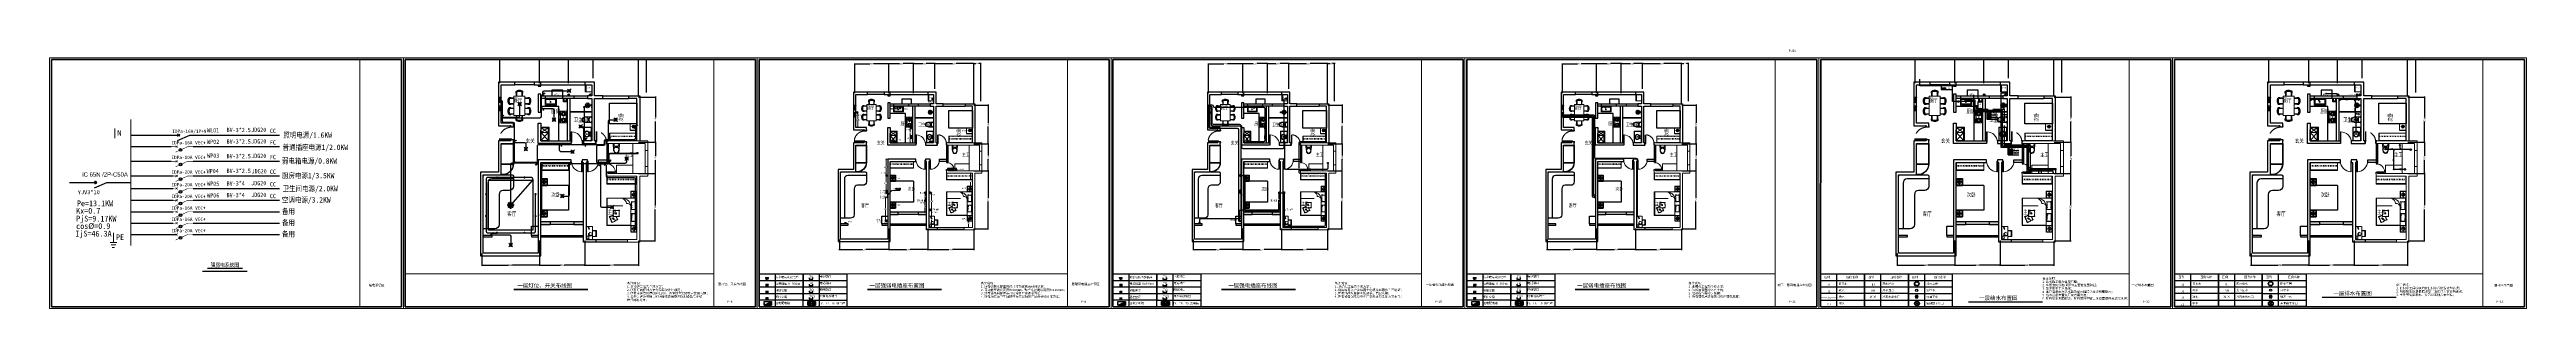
# Paper-space layout 'Layout1' of a CAD drawing. Header units: millimetres. Extents: x 313041 to 322844, y 32809 to 33836.
# The model-space entities are those that its viewports show. They can reach past a viewport. Long polylines and large blocks are cut down to what shows.
import ezdxf
from ezdxf.enums import TextEntityAlignment as Align

# ---------------------------------------------------------------- set-up
doc = ezdxf.new("R2010")
doc.units = ezdxf.units.MM
doc.header["$LTSCALE"] = 10
for name, pattern in [('5B-P-D2$0$HIDDEN', [0.375, 0.25, -0.125]), ('ACAD_ISO04W100', [30.5, 24, -3, 0.5, -3]), ('CONTINOUS', [0]), ('DASH', [0.35, 0.25, -0.1])]:
    doc.linetypes.add(name, pattern=pattern)
doc.layers.get('0').update_dxf_attribs({"color": 255})
doc.layers.get('Defpoints').update_dxf_attribs({"color": 255})
for name, color, linetype, lineweight in [('1J家具内线', 251, 'Continuous', 0), ('1弱电插座布线图', 6, 'Continuous', 30), ('1弱电插座布置图', 6, 'Continuous', 30), ('1强弱电插座布置图', 5, 'Continuous', 15), ('1强电插座布线图', 1, 'Continuous', 30), ('1强电插座布置图', 1, 'Continuous', 30), ('1排水布置图', 1, 'Continuous', 30), ('1标注', 1, 'Continuous', 30), ('1浅浅', 251, 'Continuous', 20), ('1灯位开关布线图', 1, 'Continuous', 30), ('1灯具', 2, 'Continuous', 30), ('1给水布置图', 4, 'Continuous', 30), ('1给水平面布置图', 4, 'Continuous', 13), ('A—强电箱', 1, 'Continuous', 30), ('D灯具', 52, 'Continuous', 0), ('E__电路__弱电插座', 6, 'Continuous', 5), ('图框', 255, 'Continuous', 0), ('地面，家具，下层屋面', 8, 'Continuous', 0), ('墙', 6, 'Continuous', 0), ('浅线', 251, 'CONTINOUS', 0), ('灯具', 52, 'Continuous', 0)]:
    doc.layers.add(name, color=color, linetype=linetype, lineweight=lineweight)
for name, color, linetype in [('2323', 4, 'Continuous'), ('A轴线', 82, 'ACAD_ISO04W100'), ('C-顶面灯具、灯带', 2, 'Continuous'), ('ELEMENT', 3, 'Continuous'), ('LAYER2', 8, 'Continuous'), ('LAYER6', 50, 'Continuous'), ('WIRE-母线', 6, 'Continuous'), ('WIRE-系统', 5, 'Continuous'), ('三层灯位开关', 1, 'Continuous'), ('图框图层', 7, 'Continuous'), ('文字层', 4, 'Continuous')]:
    doc.layers.add(name, color=color, linetype=linetype)
doc.styles.add('_THVAC_DIM', font='SIMPLEX', dxfattribs={"width": 0.8, "height": 3.5, "bigfont": 'HZTXT'})
doc.styles.get("Standard").update_dxf_attribs({"font": ''})
doc.styles.add('夏建东', font='', dxfattribs={"width": 0.85})
doc.styles.add('宋', font='')
doc.styles.add('宋体', font='', dxfattribs={"height": 2.5})
doc.styles.get('Standard').set_extended_font_data('SimSun')
doc.styles.get('夏建东').set_extended_font_data('SimSun')
doc.styles.get('宋').set_extended_font_data('FangSong_GB2312')
doc.styles.get('宋体').set_extended_font_data('SimSun')
doc.dimstyles.new('g', dxfattribs={"dimtxt": 100, "dimasz": 31, "dimexe": 21, "dimexo": 30, "dimgap": 31, "dimtad": 1, "dimtih": 1, "dimtoh": 1, "dimdec": 0, "dimrnd": 10, "dimdsep": 46, "dimtxsty": '夏建东', "dimblk": 'OBLIQUE', "dimcen": 2.5, "dimdle": 21, "dimclrd": 5, "dimclre": 5, "dimclrt": 5, "dimadec": 0, "dimazin": 0, "dimtfac": 1, "dimtdec": 0, "dimtmove": 2, "dimatfit": 3, "dimldrblk": 'DOT', "dimfxl": 300, "dimlwd": -1, "dimlwe": -1, "dimarcsym": 1})
doc.dimstyles.new('内墙标注', dxfattribs={"dimscale": 0, "dimtxt": 120, "dimasz": 20, "dimexe": 40, "dimexo": 20, "dimgap": 20, "dimtad": 0, "dimdec": 0, "dimdsep": 46, "dimtxsty": '夏建东', "dimblk": 'ARCHTICK', "dimcen": 40, "dimdle": 40, "dimclrd": 88, "dimclre": 88, "dimclrt": 88, "dimadec": 0, "dimazin": 0, "dimtfac": 1, "dimtdec": 0, "dimtmove": 1, "dimatfit": 3, "dimldrblk": 'DOT', "dimfxl": 40, "dimtolj": 1, "dimtzin": 0, "dimarcsym": 1})

# ---------------------------------------------------------------- blocks, each defined once
blk = doc.blocks.new('gfjhyytjhgjuyj')
at = {"layer": '图框', "color": 7}
for p, q in [((-235430, -154886), (-235430, -130023)), ((-235430, -130023), (-200419, -130023)), ((-204729, -154702), (-204729, -130207)), ((-200419, -130023), (-200419, -154886)), ((-200419, -154886), (-235430, -154886))]:
    blk.add_line(p, q, dxfattribs=at)
at = {"layer": '图框', "color": 7, "lineweight": 60}
for p, q in [((-235246, -154702), (-235242, -130207)), ((-235242, -130207), (-200603, -130207)), ((-200603, -130207), (-200603, -154702)), ((-200603, -154702), (-235246, -154702)), ((-200603, -154702), (-235242, -154702))]:
    blk.add_line(p, q, dxfattribs=at)
blk = doc.blocks.new('强电插座')
at = {"lineweight": 0}
h = blk.add_hatch(color=12, dxfattribs=at)
h.set_gradient(color1=(216, 3, 3), color2=(230, 5, 5), tint=1, name='CYLINDER')
h.paths.add_polyline_path([(88498, 75989, 1.129445), (88498, 75909)])
at = {"layer": '2323', "color": 1}
for p, q in [((88453, 76000), (88453, 75902)), ((88498, 75989), (88498, 75909)), ((88407, 75949), (88460, 75949))]:
    blk.add_line(p, q, dxfattribs=at)
blk.add_arc((88493, 75949), 40.2, 77.25532, 282.74468, dxfattribs=at)
at = {"layer": 'LAYER2', "color": 1, "ltscale": 20}
blk.add_line((88456, 75966), (88456, 75966), dxfattribs=at)
blk = doc.blocks.new('强电防水插座')
at = {"layer": '1强电插座布置图', "color": 1, "linetype": 'ByBlock', "lineweight": 9}
blk.add_lwpolyline([(-166178, 222989), (-166178, 223050), (-165944, 223050), (-165944, 222989)], dxfattribs=at)
at = {"layer": '1强电插座布置图', "color": 250, "linetype": 'ByBlock', "lineweight": 9, "extrusion": (0, 0, -1), "xscale": 2.325322137214242, "yscale": 2.325322137214242, "zscale": -2.325322137599869, "rotation": 90}
blk.add_blockref('强电插座', (342666, 17226), dxfattribs=at)
blk = doc.blocks.new('强电地插插座')
at = {"layer": '1强电插座布置图', "color": 1, "linetype": 'ByBlock', "lineweight": 9, "xscale": 3.022918779402971, "yscale": 3.022918779402971, "zscale": 3.022918779402971, "rotation": 90}
blk.add_blockref('强电插座', (58908, -46762), dxfattribs=at)
at = {"layer": '1强电插座布置图', "insert": (-170632, 220612), "char_height": 100, "width": 52.64, "attachment_point": 1}
blk.add_mtext('D', dxfattribs=at)
blk = doc.blocks.new('弱电箱')
at = {"layer": 'A轴线', "linetype": 'ByBlock'}
h = blk.add_hatch(dxfattribs=at)
h.set_pattern_fill('ANSI31', color=0, style=0)
h.set_pattern_definition([(45.00000001, (361214.11543, 66445.11), (-0.2029956047, 0.20299560474), [])])
h.paths.add_polyline_path([(564067, 221348), (564548, 221573), (564067, 221798)])
h.paths.add_polyline_path([(564548, 221573), (565030, 221348), (565030, 221573), (565030, 221798)])
at = {"layer": '2323', "color": 0}
for p, q in [((564067, 221348), (564067, 221798)), ((564067, 221798), (565030, 221798)), ((565030, 221348), (564067, 221348)), ((565030, 221798), (565030, 221348))]:
    blk.add_line(p, q, dxfattribs=at)
at = {"layer": 'A轴线', "color": 0, "linetype": 'ByBlock'}
for p, q in [((564067, 221348), (565030, 221798)), ((564067, 221798), (565030, 221348)), ((565030, 221348), (565030, 221573))]:
    blk.add_line(p, q, dxfattribs=at)
at = {"layer": 'A轴线', "color": 4, "linetype": 'ByBlock'}
for p, q in [((564067, 221573), (564067, 221348)), ((564067, 221348), (565030, 221348))]:
    blk.add_line(p, q, dxfattribs=at)
blk = doc.blocks.new('电箱')
at = {"layer": 'A轴线', "linetype": 'ByBlock'}
h = blk.add_hatch(dxfattribs=at)
h.set_pattern_fill('ANGLE', color=0, scale=2.619264, style=0)
h.set_pattern_definition([(0, (303885.071, 178415.525), (0, 18.2955598), [13.3058617, -4.9896981]), (90, (303885.071, 178415.525), (-18.2955598, 1e-15), [13.3058617, -4.9896981])])
h.paths.add_polyline_path([(580434, 262466), (580434, 262680), (579517, 262251), (580434, 262251)])
at = {"layer": '2323', "color": 0}
for p, q in [((579512, 262681), (580434, 262681)), ((579512, 262251), (579512, 262681)), ((579512, 262248), (580434, 262248)), ((580434, 262681), (580434, 262251))]:
    blk.add_line(p, q, dxfattribs=at)
at = {"layer": 'A轴线', "color": 0, "linetype": 'ByBlock'}
for p, q in [((579512, 262466), (579512, 262251)), ((579515, 262250), (580434, 262680)), ((580434, 262251), (580434, 262466))]:
    blk.add_line(p, q, dxfattribs=at)
blk = doc.blocks.new('强电箱')
at = {"layer": 'A轴线', "color": 0, "linetype": 'ByBlock'}
blk.add_blockref('电箱', (-15426, -41557), dxfattribs=at)
blk = doc.blocks.new('b-kjdl')
at = {"lineweight": 30}
for p, q in [((421588, -45745), (425831, -45745)), ((421588, -48917), (421588, -45745)), ((425831, -45745), (425831, -48283)), ((425831, -48283), (421588, -48283))]:
    blk.add_line(p, q, dxfattribs=at)
for points in [[(421588, -46380), (425831, -46380)], [(425831, -47014), (421588, -47014)], [(421588, -47648), (425831, -47648)], [(423132, -45745), (423132, -48917)], [(425831, -46380), (430074, -46380)], [(430074, -47014), (425831, -47014)], [(425831, -47648), (430074, -47648)], [(427375, -45745), (427375, -48917)], [(421588, -48917), (425831, -48917)], [(425831, -48283), (430074, -48283)]]:
    blk.add_lwpolyline(points, dxfattribs=at)
blk.add_lwpolyline([(425831, -45745), (430074, -45745), (430074, -48917), (425831, -48917)], close=True, dxfattribs=at)
at = {"layer": '2323', "color": 0}
for p, q in [((426418, -46118), (426418, -46239)), ((426418, -46239), (426775, -46239)), ((426418, -46752), (426418, -46874)), ((426418, -46874), (426775, -46874)), ((426418, -47386), (426418, -47508)), ((426418, -47508), (426775, -47508)), ((426603, -46239), (426603, -46380)), ((426603, -46874), (426603, -47014)), ((426603, -47508), (426603, -47648)), ((426775, -46239), (426775, -46099)), ((426775, -46874), (426775, -46733)), ((426775, -47508), (426775, -47368)), ((426418, -48021), (426418, -48143)), ((426418, -48143), (426775, -48143)), ((426603, -48142), (426603, -48283)), ((426775, -48143), (426775, -48002))]:
    blk.add_line(p, q, dxfattribs=at)
at = {"color": 7}
for name, p, xscale, yscale, zscale in [('强电防水插座', (621614, -313741), 1.199999999997088, 1.199999999997088, 1.199999999997088), ('强电地插插座', (575129, -245007), 0.8951107911707366, 0.8951107911707366, 0.8951107911707366)]:
    blk.add_blockref(name, p, dxfattribs=dict(at, xscale=xscale, yscale=yscale, zscale=zscale))
at = {"color": 7, "xscale": 3.022918778384336, "yscale": 3.022918778384336, "zscale": 3.022918778384336, "rotation": 90}
blk.add_blockref('强电插座', (651949, -314262), dxfattribs=at)
at = {"color": 1, "linetype": 'ByBlock', "lineweight": 9, "xscale": 2.705847220391742, "yscale": 2.705847220391742, "zscale": 2.705847220391742, "rotation": 90}
blk.add_blockref('强电插座', (627858, -287499), dxfattribs=at)
at = {"layer": '图框图层', "color": 7, "xscale": 0.7799999999697321, "yscale": 0.7799999999697321, "zscale": 0.7799999999697321}
for name, p in [('强电箱', (-17918, -220900, -5662)), ('弱电箱', (-13692, -221418, -5662))]:
    blk.add_blockref(name, p, dxfattribs=at)
at = {"color": 7, "char_height": 200, "attachment_point": 1, "style": '宋体'}
for s, insert, width in [('{\\fSimSun|b0|i0|c134|p54;地插地插}', (423147, -47247, 5662), 2492.12), ('{\\fSimSun|b0|i0|c134|p54;壁挂空调}', (423147, -47873, 5662), 2492.12), ('{\\fSimSun|b0|i0|c134|p54;暗装插座 H=300mm}', (423158, -46589), 3437.74), ('{\\fSimSun|b0|i0|c134|p54;防水暗装电源插座}', (423158, -45963), 3437.74)]:
    blk.add_mtext(s, dxfattribs=dict(at, insert=insert, width=width))
at = {"insert": (422431, -48176, -11317), "char_height": 107, "width": 47.12, "attachment_point": 1}
blk.add_mtext('K', dxfattribs=at)
at = {"layer": 'LAYER6', "color": 0, "ltscale": 20, "char_height": 219.85, "width": 345.29, "attachment_point": 1}
for s, insert in [('{\\fﾷￂￋￎ_GB2312|b0|i0|c134|p49;TV}', (426425, -45912)), ('{\\fﾷￂￋￎ_GB2312|b0|i0|c134|p49;TP}', (426425, -46546)), ('{\\fﾷￂￋￎ_GB2312|b0|i0|c134|p49;TO}', (426425, -47181)), ('{\\fﾷￂￋￎ_GB2312|b0|i0|c134|p49;TV}', (426425, -47815)), ('{\\fﾷￂￋￎ_GB2312|b0|i0|c134|p49;Y}', (426815, -47815))]:
    blk.add_mtext(s, dxfattribs=dict(at, insert=insert))
at = {"layer": '图框图层', "color": 7, "char_height": 200, "attachment_point": 1, "style": '宋体'}
for s, insert, width in [('{\\fSimSun|b0|i0|c134|p54;原有电视端口}', (427438, -47797), 3916.4), ('{\\fSimSun|b0|i0|c134|p54;网络端口}', (427438, -47162), 3916.4), ('{\\fSimSun|b0|i0|c134|p54;电视端口}', (427438, -45894), 3916.4), ('{\\fSimSun|b0|i0|c134|p54;电话端口}', (427438, -46528), 3916.4), ('{\\fSimSun|b0|i0|c134|p54;强电配电箱}', (423161, -48469, 5662), 2492.12), ('{\\fSimSun|b0|i0|c134|p54;TV、TP、TO 弱电箱}', (427390, -48487, 5662), 3072.84)]:
    blk.add_mtext(s, dxfattribs=dict(at, insert=insert, width=width))
blk = doc.blocks.new('坐便下水')
at = {"layer": '图框图层', "color": 1}
for p, q in [((-7867, -85280, 5662), (-7600, -85013, 5662)), ((-7867, -85013, 5662), (-7600, -85280, 5662))]:
    blk.add_line(p, q, dxfattribs=at)
for radius in [235, 189]:
    blk.add_circle((-7733, -85146, 5662), radius, dxfattribs=at)
blk = doc.blocks.new('排水')
at = {"layer": '图框图层', "color": 1}
for radius in [228, 183]:
    blk.add_circle((228410, 196054, 5662), radius, dxfattribs=at)
blk = doc.blocks.new('热水')
at = {"layer": '图框', "color": 1, "lineweight": 0, "const_width": 40, "elevation": 5662}
for points in [[(228689, 195327), (228490, 195526)], [(228689, 195526), (228490, 195327)]]:
    blk.add_lwpolyline(points, dxfattribs=at)
blk = doc.blocks.new('冷水')
at = {"layer": '图框', "color": 4, "lineweight": 0, "const_width": 40, "elevation": 5662}
for points in [[(228131, 195325), (228330, 195524)], [(228330, 195325), (228131, 195524)]]:
    blk.add_lwpolyline(points, dxfattribs=at)
blk = doc.blocks.new('A$C27FE3D30')
at = {"layer": '1排水布置图'}
for p, q in [((-94262, 38463), (-94358, 38463)), ((-94262, 38463), (-94358, 38463)), ((-94166, 38463), (-94358, 38463)), ((-94262, 38463), (-94351, 38501)), ((-94262, 38463), (-94351, 38426)), ((-94262, 38463), (-94330, 38531)), ((-94262, 38463), (-94330, 38396)), ((-94262, 38463), (-94300, 38552)), ((-94262, 38463), (-94300, 38375)), ((-94262, 38367), (-94262, 38559)), ((-94262, 38463), (-94226, 38552)), ((-94262, 38463), (-94195, 38531)), ((-94262, 38463), (-94173, 38499)), ((-94262, 38463), (-94195, 38396)), ((-94262, 38463), (-94226, 38375)), ((-94262, 38463), (-94173, 38428)), ((-94262, 38463), (-94262, 38463))]:
    blk.add_line(p, q, dxfattribs=at)
blk.add_lwpolyline([(-94362, 38363), (-94162, 38363), (-94162, 38563), (-94362, 38563)], close=True, dxfattribs=at)
for radius in [100, 96]:
    blk.add_circle((-94262, 38463), radius, dxfattribs=at)
blk = doc.blocks.new('B-SS')
at = {"lineweight": 30}
blk.add_lwpolyline([(470136, -20767), (470136, -23939)], dxfattribs=at)
blk.add_circle((469404, -22344), 111)
at = {"layer": '1强电插座布线图', "lineweight": 30}
for points in [[(460105, -20767), (464348, -20767), (464348, -23939), (460105, -23939)], [(464348, -20767), (468591, -20767), (468591, -23939), (464348, -23939)], [(468591, -20767), (472834, -20767), (472834, -23939), (468591, -23939)]]:
    blk.add_lwpolyline(points, close=True, dxfattribs=at)
for points in [[(460105, -21401), (464348, -21401)], [(461650, -20767), (461650, -23939)], [(464348, -21401), (468591, -21401)], [(465893, -20767), (465893, -23939)], [(468591, -21401), (472834, -21401)], [(464348, -22036), (460105, -22036)], [(464348, -22670), (460105, -22670)], [(460105, -23304), (464348, -23304)], [(460105, -23939), (464348, -23939)], [(460105, -23939), (464348, -23939)], [(468591, -22036), (464348, -22036)], [(468591, -22670), (464348, -22670)], [(464348, -23304), (468591, -23304)], [(464348, -23939), (468591, -23939)], [(464348, -23939), (468591, -23939)], [(472834, -22036), (468591, -22036)], [(468591, -22670), (472834, -22670)], [(468591, -23304), (472834, -23304)]]:
    blk.add_lwpolyline(points, dxfattribs=at)
at = {"layer": '图框图层', "color": 7, "const_width": 5.46, "elevation": 5662}
for points in [[(460134, -21808), (460707, -21808)], [(460134, -22442), (460707, -22442)], [(460134, -23077), (460707, -23077)], [(460134, -23711), (460707, -23711)], [(461025, -21808), (461650, -21808)], [(461025, -22442), (461650, -22442)], [(461025, -23077), (461650, -23077)], [(461025, -23711), (461650, -23711)], [(464387, -21781), (464950, -21781)], [(464399, -22355), (464980, -22355)], [(465268, -21781), (465893, -21781)], [(465298, -22355), (465893, -22355)]]:
    blk.add_lwpolyline(points, dxfattribs=at)
at = {"layer": '1排水布置图', "xscale": 1.152504150528465, "yscale": 1.152504150528465, "zscale": 1.152504150528465, "rotation": 180}
blk.add_blockref('A$C27FE3D30', (360766, 21351), dxfattribs=at)
at = {"layer": '图框图层', "color": 7}
for name, p in [('排水', (240995, -217766)), ('冷水', (236752, -218400)), ('热水', (236752, -218400)), ('坐便下水', (477163, 61516))]:
    blk.add_blockref(name, p, dxfattribs=at)
at = {"layer": '图框图层', "color": 7, "style": '宋体'}
for s, p in [('图例', (460749, -21069)), ('图例名称', (463167, -21069)), ('图例', (464992, -21069)), ('图例名称', (467410, -21069)), ('图例', (469235, -21069)), ('图例名称', (471653, -21069))]:
    blk.add_text(s, height=200, dxfattribs=at).set_placement(p, align=Align.MIDDLE_CENTER)
at = {"layer": '图框图层', "color": 7, "char_height": 200, "attachment_point": 1, "style": '宋体'}
for s, insert, width in [('ZJ', (460740, -23613), 1524.49), ('J1', (460740, -21710), 1524.49), ('J2', (460740, -22344), 1524.49), ('J3', (460740, -22978), 1524.49), ('{\\fSimSun|b0|i0|c134|p54;软水}', (461844, -22244), 2492.12), ('{\\fSimSun|b0|i0|c134|p54;净水}', (461844, -22878), 2492.12), ('{\\fSimSun|b0|i0|c134|p54;中水}', (461844, -23513), 2492.12), ('{\\fSimSun|b0|i0|c134|p54;自来水}', (461844, -21609), 2492.12), ('{\\fArial|b0|i0|c0|p32;RH}', (464987, -22273), 1524.49), ('RJ', (465039, -21687), 1524.49), ('{\\fSimSun|b0|i0|c134|p54;冷热水出水口}', (466087, -22878), 2492.12), ('{\\fSimSun|b0|i0|c134|p54;热水给水}', (466087, -21609), 2492.12), ('{\\fSimSun|b0|i0|c134|p54;热水回水}', (466087, -22244), 2492.12), ('{\\fSimSun|b0|i0|c134|p54;座便器下水口}', (470330, -23513), 2492.12), ('{\\fSimSun|b0|i0|c134|p54;50下水}', (470330, -22244), 2492.12), ('{\\fSimSun|b0|i0|c134|p54;地漏下水}', (470330, -22878), 2492.12), ('{\\fSimSun|b0|i0|c134|p54;排水立管}', (470330, -21609), 2492.12)]:
    blk.add_mtext(s, dxfattribs=dict(at, insert=insert, width=width))
blk = doc.blocks.new('$element$00000525')
at = {"const_width": 0.0233}
for points in [[(0, 0), (0, -0.25)], [(-0.25, -0.2), (0, -0.75), (0, -1)], [(-0.05, -0.2), (0.05, -0.3)], [(0.05, -0.2), (-0.05, -0.3)]]:
    blk.add_lwpolyline(points, dxfattribs=at)
blk.add_circle((-0.15, -0.42), 0.0615)
at = {"flags": 9}
blk.add_attdef('S', (0, 0), '', height=0.00000667, dxfattribs=at)
blk = doc.blocks.new('_SWITCH')
for p, q in [((-0.25, -0.2), (0, -0.75)), ((-0.05, -0.3), (0.05, -0.2)), ((-0.05, -0.2), (0.05, -0.3))]:
    blk.add_line(p, q)
for points in [[(0, 0), (0, -0.25)], [(0, -0.75), (0, -1)]]:
    blk.add_lwpolyline(points)
at = {"width": 0.8, "flags": 9}
blk.add_attdef('S', (0.25, -0.5), '', height=0.2, dxfattribs=at)
blk = doc.blocks.new('_ArchTick')
at = {"color": 0, "linetype": 'ByBlock', "const_width": 0.15}
blk.add_lwpolyline([(-0.5, -0.5), (0.5, 0.5)], dxfattribs=at)
blk = doc.blocks.new('*D330')
at = {"layer": '1强电插座布线图', "color": 88, "linetype": 'Continuous', "lineweight": -2}
for p, q in [((-51501, 19546), (-50261, 19546)), ((-50301, 19586), (-50301, 17245)), ((-50301, 14586), (-50301, 16926)), ((-51501, 14626), (-50261, 14626))]:
    blk.add_line(p, q, dxfattribs=at)
at = {"layer": 'Defpoints', "color": 0, "linetype": 'Continuous', "lineweight": 30}
for p in [(-51521, 19546), (-51521, 14626), (-50301, 14626)]:
    blk.add_point(p, dxfattribs=at)
at = {"layer": '1强电插座布线图', "color": 88, "linetype": 'Continuous', "lineweight": -2, "xscale": 20, "yscale": 20, "zscale": 20}
for p, rotation in [((-50301, 19546), 90), ((-50301, 14626), 270)]:
    blk.add_blockref('_ArchTick', p, dxfattribs=dict(at, rotation=rotation))
at = {"layer": '1强电插座布线图', "color": 88, "linetype": 'Continuous', "lineweight": 30, "insert": (-50301, 17086), "char_height": 120, "attachment_point": 5, "rotation": 90, "style": '夏建东'}
blk.add_mtext('\\A1;4920', dxfattribs=at)
blk = doc.blocks.new('_Dot')
at = {"color": 0, "linetype": 'ByBlock', "lineweight": -2}
blk.add_line((-0.5, 0), (-1, 0), dxfattribs=at)
at = {"color": 0, "linetype": 'ByBlock', "const_width": 0.5}
blk.add_lwpolyline([(-0.25, 0, 1), (0.25, 0, 1)], format="xyb", close=True, dxfattribs=at)
blk = doc.blocks.new('*D331')
at = {"layer": '1强电插座布线图', "color": 88, "linetype": 'Continuous', "lineweight": -2}
for p, q in [((-50901, 21826), (-50245, 21826)), ((-50285, 21866), (-50285, 20844)), ((-50285, 19506), (-50285, 20527)), ((-50901, 19546), (-50245, 19546))]:
    blk.add_line(p, q, dxfattribs=at)
at = {"layer": 'Defpoints', "color": 0, "linetype": 'Continuous', "lineweight": 30}
for p in [(-50921, 21826), (-50921, 19546), (-50285, 19546)]:
    blk.add_point(p, dxfattribs=at)
at = {"layer": '1强电插座布线图', "color": 88, "linetype": 'Continuous', "lineweight": -2, "xscale": 20, "yscale": 20, "zscale": 20}
for p, rotation in [((-50285, 21826), 90), ((-50285, 19546), 270)]:
    blk.add_blockref('_ArchTick', p, dxfattribs=dict(at, rotation=rotation))
at = {"layer": '1强电插座布线图', "color": 88, "linetype": 'Continuous', "lineweight": 30, "insert": (-50285, 20686), "char_height": 120, "attachment_point": 5, "rotation": 90, "style": '夏建东'}
blk.add_mtext('\\A1;2280', dxfattribs=at)
blk = doc.blocks.new('*D332')
at = {"layer": '1强电插座布线图', "color": 88, "linetype": 'Continuous', "lineweight": -2}
for p, q in [((-51501, 25126), (-50245, 25126)), ((-50285, 25166), (-50285, 23634)), ((-51501, 21826), (-50245, 21826)), ((-50285, 21786), (-50285, 23318))]:
    blk.add_line(p, q, dxfattribs=at)
at = {"layer": 'Defpoints', "color": 0, "linetype": 'Continuous', "lineweight": 30}
for p in [(-51521, 25126), (-50285, 25126), (-51521, 21826)]:
    blk.add_point(p, dxfattribs=at)
at = {"layer": '1强电插座布线图', "color": 88, "linetype": 'Continuous', "lineweight": -2, "xscale": 20, "yscale": 20, "zscale": 20}
for p, rotation in [((-50285, 25126), 90), ((-50285, 21826), 270)]:
    blk.add_blockref('_ArchTick', p, dxfattribs=dict(at, rotation=rotation))
at = {"layer": '1强电插座布线图', "color": 88, "linetype": 'Continuous', "lineweight": 30, "insert": (-50285, 23476), "char_height": 120, "attachment_point": 5, "rotation": 90, "style": '夏建东'}
blk.add_mtext('\\A1;3300', dxfattribs=at)
blk = doc.blocks.new('*D333')
at = {"layer": '1强电插座布线图', "color": 88, "linetype": 'Continuous', "lineweight": -2}
for p, q in [((-51561, 28666), (-51344, 28666)), ((-51521, 25166), (-51521, 28706)), ((-50881, 28666), (-51099, 28666)), ((-50921, 25468), (-50921, 28706))]:
    blk.add_line(p, q, dxfattribs=at)
at = {"layer": 'Defpoints', "color": 0, "linetype": 'Continuous', "lineweight": 30}
for p in [(-51521, 28666), (-50921, 25448), (-51521, 25146)]:
    blk.add_point(p, dxfattribs=at)
at = {"layer": '1强电插座布线图', "color": 88, "linetype": 'Continuous', "lineweight": -2, "xscale": 20, "yscale": 20, "zscale": 20, "rotation": 180}
blk.add_blockref('_ArchTick', (-51521, 28666), dxfattribs=at)
at = {"layer": '1强电插座布线图', "color": 88, "linetype": 'Continuous', "lineweight": -2, "xscale": 20, "yscale": 20, "zscale": 20}
blk.add_blockref('_ArchTick', (-50921, 28666), dxfattribs=at)
at = {"layer": '1强电插座布线图', "color": 88, "linetype": 'Continuous', "lineweight": 30, "insert": (-51221, 28666), "char_height": 120, "attachment_point": 5, "style": '夏建东'}
blk.add_mtext('\\A1;600', dxfattribs=at)
blk = doc.blocks.new('*D334')
at = {"layer": '1强电插座布线图', "color": 88, "linetype": 'Continuous', "lineweight": -2}
for p, q in [((-54861, 28656), (-53329, 28656)), ((-54821, 26530), (-54821, 28696)), ((-51481, 28656), (-53013, 28656)), ((-51521, 25799), (-51521, 28696))]:
    blk.add_line(p, q, dxfattribs=at)
at = {"layer": 'Defpoints', "color": 0, "linetype": 'Continuous', "lineweight": 30}
for p in [(-51521, 28656), (-54821, 26510), (-51521, 25779)]:
    blk.add_point(p, dxfattribs=at)
at = {"layer": '1强电插座布线图', "color": 88, "linetype": 'Continuous', "lineweight": -2, "xscale": 20, "yscale": 20, "zscale": 20, "rotation": 180}
blk.add_blockref('_ArchTick', (-54821, 28656), dxfattribs=at)
at = {"layer": '1强电插座布线图', "color": 88, "linetype": 'Continuous', "lineweight": -2, "xscale": 20, "yscale": 20, "zscale": 20}
blk.add_blockref('_ArchTick', (-51521, 28656), dxfattribs=at)
at = {"layer": '1强电插座布线图', "color": 88, "linetype": 'Continuous', "lineweight": 30, "insert": (-53171, 28656), "char_height": 120, "attachment_point": 5, "style": '夏建东'}
blk.add_mtext('\\A1;3300', dxfattribs=at)
blk = doc.blocks.new('*D335')
at = {"layer": '1强电插座布线图', "color": 88, "linetype": 'Continuous', "lineweight": -2}
for p, q in [((-56661, 28655), (-55875, 28655)), ((-56621, 26146), (-56621, 28695)), ((-54781, 28655), (-55567, 28655)), ((-54821, 26510), (-54821, 28695))]:
    blk.add_line(p, q, dxfattribs=at)
at = {"layer": 'Defpoints', "color": 0, "linetype": 'Continuous', "lineweight": 30}
for p in [(-54821, 28655), (-56621, 26126), (-54821, 26490)]:
    blk.add_point(p, dxfattribs=at)
at = {"layer": '1强电插座布线图', "color": 88, "linetype": 'Continuous', "lineweight": -2, "xscale": 20, "yscale": 20, "zscale": 20, "rotation": 180}
blk.add_blockref('_ArchTick', (-56621, 28655), dxfattribs=at)
at = {"layer": '1强电插座布线图', "color": 88, "linetype": 'Continuous', "lineweight": -2, "xscale": 20, "yscale": 20, "zscale": 20}
blk.add_blockref('_ArchTick', (-54821, 28655), dxfattribs=at)
at = {"layer": '1强电插座布线图', "color": 88, "linetype": 'Continuous', "lineweight": 30, "insert": (-55721, 28655), "char_height": 120, "attachment_point": 5, "style": '夏建东'}
blk.add_mtext('\\A1;1800', dxfattribs=at)
blk = doc.blocks.new('*D336')
at = {"layer": '1强电插座布线图', "color": 88, "linetype": 'Continuous', "lineweight": -2}
for p, q in [((-58761, 28655), (-57830, 28655)), ((-58721, 26146), (-58721, 28695)), ((-56581, 28655), (-57513, 28655)), ((-56621, 26544), (-56621, 28695))]:
    blk.add_line(p, q, dxfattribs=at)
at = {"layer": 'Defpoints', "color": 0, "linetype": 'Continuous', "lineweight": 30}
for p in [(-56621, 28655), (-58721, 26126), (-56621, 26524)]:
    blk.add_point(p, dxfattribs=at)
at = {"layer": '1强电插座布线图', "color": 88, "linetype": 'Continuous', "lineweight": -2, "xscale": 20, "yscale": 20, "zscale": 20, "rotation": 180}
blk.add_blockref('_ArchTick', (-58721, 28655), dxfattribs=at)
at = {"layer": '1强电插座布线图', "color": 88, "linetype": 'Continuous', "lineweight": -2, "xscale": 20, "yscale": 20, "zscale": 20}
blk.add_blockref('_ArchTick', (-56621, 28655), dxfattribs=at)
at = {"layer": '1强电插座布线图', "color": 88, "linetype": 'Continuous', "lineweight": 30, "insert": (-57671, 28655), "char_height": 120, "attachment_point": 5, "style": '夏建东'}
blk.add_mtext('\\A1;2100', dxfattribs=at)
blk = doc.blocks.new('*D337')
at = {"layer": '1强电插座布线图', "color": 88, "linetype": 'Continuous', "lineweight": -2}
for p, q in [((-61661, 28639), (-60330, 28639)), ((-61621, 26146), (-61621, 28679)), ((-58681, 28639), (-60013, 28639)), ((-58721, 26523), (-58721, 28679))]:
    blk.add_line(p, q, dxfattribs=at)
at = {"layer": 'Defpoints', "color": 0, "linetype": 'Continuous', "lineweight": 30}
for p in [(-61621, 28639), (-61621, 26126), (-58721, 26503)]:
    blk.add_point(p, dxfattribs=at)
at = {"layer": '1强电插座布线图', "color": 88, "linetype": 'Continuous', "lineweight": -2, "xscale": 20, "yscale": 20, "zscale": 20, "rotation": 180}
blk.add_blockref('_ArchTick', (-61621, 28639), dxfattribs=at)
at = {"layer": '1强电插座布线图', "color": 88, "linetype": 'Continuous', "lineweight": -2, "xscale": 20, "yscale": 20, "zscale": 20}
blk.add_blockref('_ArchTick', (-58721, 28639), dxfattribs=at)
at = {"layer": '1强电插座布线图', "color": 88, "linetype": 'Continuous', "lineweight": 30, "insert": (-60171, 28639), "char_height": 120, "attachment_point": 5, "style": '夏建东'}
blk.add_mtext('\\A1;2900', dxfattribs=at)
blk = doc.blocks.new('门2')
at = {"layer": '1J家具内线', "linetype": '5B-P-D2$0$HIDDEN'}
for p, q in [((-62428, 22909), (-62408, 22909)), ((-62428, 22851), (-62428, 22904)), ((-62428, 22851), (-62409, 22814)), ((-62416, 22904), (-62416, 22894)), ((-62416, 22864), (-62416, 22848)), ((-62405, 22814), (-62409, 22814)), ((-62408, 22909), (-62396, 22909)), ((-62396, 22814), (-62396, 22909)), ((-62396, 22834), (-62216, 22834)), ((-62396, 22814), (-62216, 22814)), ((-62346, 22814), (-62346, 22805)), ((-62346, 22814), (-62346, 22804)), ((-62346, 22804), (-62216, 22804)), ((-62346, 22804), (-62346, 22804)), ((-62216, 22810), (-62216, 22904)), ((-62216, 22904), (-62196, 22904)), ((-62216, 22830), (-62216, 22810)), ((-62207, 22810), (-62216, 22810)), ((-62216, 22810), (-62216, 22810)), ((-62216, 22810), (-62216, 22804)), ((-62207, 22810), (-62203, 22810)), ((-62184, 22846), (-62203, 22810)), ((-62196, 22904), (-62196, 22889)), ((-62196, 22904), (-62184, 22904)), ((-62196, 22859), (-62196, 22843)), ((-62184, 22846), (-62184, 22904)), ((-62346, 22044), (-63146, 22044)), ((-63146, 22004), (-62346, 22004)), ((-62428, 21958), (-62409, 21994)), ((-62428, 21958), (-62428, 21904)), ((-62416, 21904), (-62428, 21904)), ((-62416, 21945), (-62416, 21961)), ((-62416, 21904), (-62416, 21915)), ((-62396, 21904), (-62416, 21904)), ((-62405, 21994), (-62409, 21994)), ((-62405, 21992), (-62405, 21994)), ((-62405, 21994), (-62396, 21994)), ((-62396, 21974), (-62396, 21994)), ((-62396, 21994), (-62396, 21904)), ((-62396, 21994), (-62396, 21994)), ((-62396, 21974), (-62396, 21994)), ((-62396, 21994), (-62216, 21994)), ((-62396, 21974), (-62216, 21974)), ((-62346, 22004), (-62346, 22044)), ((-62346, 21994), (-62346, 22004)), ((-62346, 21994), (-62346, 22004)), ((-62346, 22004), (-62216, 22004)), ((-62216, 21999), (-62216, 22004)), ((-62216, 21999), (-62216, 21904)), ((-62207, 21999), (-62216, 21999)), ((-62216, 21999), (-62216, 21999)), ((-62216, 21979), (-62216, 21999)), ((-62216, 21904), (-62196, 21904)), ((-62207, 21997), (-62207, 21999)), ((-62207, 21999), (-62203, 21999)), ((-62184, 21963), (-62203, 21999)), ((-62196, 21950), (-62196, 21966)), ((-62196, 21904), (-62196, 21920)), ((-62196, 21904), (-62184, 21904)), ((-62184, 21963), (-62184, 21904))]:
    blk.add_line(p, q, dxfattribs=at)
for centre, radius, start, end in [((-62346, 22004), 800, 90, 180), ((-62409, 22879), 17, 115.5824, 244.958), ((-62426, 22831), 20.6, 359.70892, 59.17355), ((-62403, 22824), 7.22, 112.16019, 253.12207), ((-62209, 22819), 7.22, 286.87793, 67.83981), ((-62186, 22826), 20.6, 120.82645, 180.29108), ((-62203, 22874), 17, 295.042, 64.4176), ((-62409, 21930), 17, 115.042, 244.4176), ((-62426, 21978), 20.6, 300.82645, 0.29108), ((-62403, 21985), 7.22, 106.87793, 247.83981), ((-62209, 21990), 7.22, 292.16019, 73.12207), ((-62186, 21983), 20.6, 179.70892, 239.17355), ((-62205, 21935), 17.6, 299.31846, 61.22194)]:
    blk.add_arc(centre, radius, start, end, dxfattribs=at)
blk = doc.blocks.new('*D339')
at = {"layer": '1强电插座布线图', "color": 88, "linetype": 'Continuous', "lineweight": -2}
for p, q in [((-55421, 14606), (-55421, 12813)), ((-51521, 14606), (-51521, 12813)), ((-55461, 12853), (-53629, 12853)), ((-51481, 12853), (-53313, 12853))]:
    blk.add_line(p, q, dxfattribs=at)
at = {"layer": 'Defpoints', "color": 0, "linetype": 'Continuous', "lineweight": 30}
for p in [(-55421, 14626), (-51521, 14626), (-55421, 12853)]:
    blk.add_point(p, dxfattribs=at)
at = {"layer": '1强电插座布线图', "color": 88, "linetype": 'Continuous', "lineweight": -2, "xscale": 20, "yscale": 20, "zscale": 20, "rotation": 180}
blk.add_blockref('_ArchTick', (-55421, 12853), dxfattribs=at)
at = {"layer": '1强电插座布线图', "color": 88, "linetype": 'Continuous', "lineweight": -2, "xscale": 20, "yscale": 20, "zscale": 20}
blk.add_blockref('_ArchTick', (-51521, 12853), dxfattribs=at)
at = {"layer": '1强电插座布线图', "color": 88, "linetype": 'Continuous', "lineweight": 30, "insert": (-53471, 12853), "char_height": 120, "attachment_point": 5, "style": '夏建东'}
blk.add_mtext('\\A1;3900', dxfattribs=at)
blk = doc.blocks.new('*D340')
at = {"layer": '1强电插座布线图', "color": 88, "linetype": 'Continuous', "lineweight": -2}
for p, q in [((-58721, 14643), (-58721, 12813)), ((-55421, 14643), (-55421, 12813)), ((-58761, 12853), (-57229, 12853)), ((-55381, 12853), (-56913, 12853))]:
    blk.add_line(p, q, dxfattribs=at)
at = {"layer": 'Defpoints', "color": 0, "linetype": 'Continuous', "lineweight": 30}
for p in [(-58721, 14663), (-55421, 14663), (-58721, 12853)]:
    blk.add_point(p, dxfattribs=at)
at = {"layer": '1强电插座布线图', "color": 88, "linetype": 'Continuous', "lineweight": -2, "xscale": 20, "yscale": 20, "zscale": 20, "rotation": 180}
blk.add_blockref('_ArchTick', (-58721, 12853), dxfattribs=at)
at = {"layer": '1强电插座布线图', "color": 88, "linetype": 'Continuous', "lineweight": -2, "xscale": 20, "yscale": 20, "zscale": 20}
blk.add_blockref('_ArchTick', (-55421, 12853), dxfattribs=at)
at = {"layer": '1强电插座布线图', "color": 88, "linetype": 'Continuous', "lineweight": 30, "insert": (-57071, 12853), "char_height": 120, "attachment_point": 5, "style": '夏建东'}
blk.add_mtext('\\A1;3300', dxfattribs=at)
blk = doc.blocks.new('*D341')
at = {"layer": '1强电插座布线图', "color": 88, "linetype": 'Continuous', "lineweight": -2}
for p, q in [((-62961, 12853), (-60981, 12853)), ((-62921, 13706), (-62921, 12813)), ((-58683, 12853), (-60663, 12853)), ((-58723, 13606), (-58723, 12813))]:
    blk.add_line(p, q, dxfattribs=at)
at = {"layer": 'Defpoints', "color": 0, "linetype": 'Continuous', "lineweight": 30}
for p in [(-62921, 13726), (-62921, 12853), (-58723, 13626)]:
    blk.add_point(p, dxfattribs=at)
at = {"layer": '1强电插座布线图', "color": 88, "linetype": 'Continuous', "lineweight": -2, "xscale": 20, "yscale": 20, "zscale": 20, "rotation": 180}
blk.add_blockref('_ArchTick', (-62921, 12853), dxfattribs=at)
at = {"layer": '1强电插座布线图', "color": 88, "linetype": 'Continuous', "lineweight": -2, "xscale": 20, "yscale": 20, "zscale": 20}
blk.add_blockref('_ArchTick', (-58723, 12853), dxfattribs=at)
at = {"layer": '1强电插座布线图', "color": 88, "linetype": 'Continuous', "lineweight": 30, "insert": (-60822, 12853), "char_height": 120, "attachment_point": 5, "style": '夏建东'}
blk.add_mtext('\\A1;4198', dxfattribs=at)
blk = doc.blocks.new('fgfg')
at = {"layer": 'D灯具', "lineweight": 15}
for p, q in [((4108049, 1739032), (4107909, 1739032)), ((4107979, 1739102), (4107979, 1738962))]:
    blk.add_line(p, q, dxfattribs=at)
for radius in [46.2, 24.3]:
    blk.add_circle((4107979, 1739032), radius, dxfattribs=at)
blk = doc.blocks.new('花式吊灯')
at = {"layer": 'C-顶面灯具、灯带', "color": 251}
for p, q in [((193.8, 1984.5), (198.4, 1984.5)), ((194.4, 1985), (194.4, 1984)), ((195.3, 1986.1), (194.5, 1985.3)), ((195.3, 1985.3), (194.5, 1986.1)), ((194.5, 1983.6), (195.3, 1982.9)), ((195.3, 1983.6), (194.5, 1982.9)), ((196.6, 1986.2), (195.6, 1986.2)), ((195.6, 1982.8), (196.6, 1982.8)), ((196.1, 1982.2), (196.1, 1986.8)), ((197.7, 1985.3), (196.9, 1986.1)), ((196.9, 1985.3), (197.7, 1986.1)), ((196.9, 1982.9), (197.7, 1983.6)), ((196.9, 1983.6), (197.7, 1982.9)), ((197.8, 1984), (197.8, 1985))]:
    blk.add_line(p, q, dxfattribs=at)
at = {"layer": 'C-顶面灯具、灯带'}
for centre, radius in [((194.4, 1984.5), 0.244), ((196.1, 1984.5), 1.46), ((194.9, 1985.7), 0.244), ((194.9, 1983.3), 0.244), ((196.1, 1984.5), 0.813), ((196.1, 1986.2), 0.244), ((196.1, 1982.8), 0.244), ((197.3, 1985.7), 0.244), ((197.3, 1983.3), 0.244), ((197.8, 1984.5), 0.244)]:
    blk.add_circle(centre, radius, dxfattribs=at)
blk = doc.blocks.new('吸顶灯')
at = {"layer": '灯具', "lineweight": 15}
for p, q in [((628140, 221637, -8711), (627919, 221417, -8711)), ((627924, 221629, -8711), (628134, 221419, -8711))]:
    blk.add_line(p, q, dxfattribs=at)
for radius in [82.2, 73]:
    blk.add_circle((628028, 221525, -8711), radius, dxfattribs=at)
blk = doc.blocks.new('*D344')
at = {"layer": '1浅浅', "color": 88, "linetype": 'Continuous', "lineweight": -2}
for p, q in [((-51501, 618), (-50261, 618)), ((-50301, 658), (-50301, -1683)), ((-50301, -4342), (-50301, -2002)), ((-51501, -4302), (-50261, -4302))]:
    blk.add_line(p, q, dxfattribs=at)
at = {"layer": 'Defpoints', "color": 0, "linetype": 'Continuous', "lineweight": 30}
for p in [(-51521, 618), (-51521, -4302), (-50301, -4302)]:
    blk.add_point(p, dxfattribs=at)
at = {"layer": '1浅浅', "color": 88, "linetype": 'Continuous', "lineweight": -2, "xscale": 20, "yscale": 20, "zscale": 20}
for p, rotation in [((-50301, 618), 90), ((-50301, -4302), 270)]:
    blk.add_blockref('_ArchTick', p, dxfattribs=dict(at, rotation=rotation))
at = {"layer": '1浅浅', "color": 88, "linetype": 'Continuous', "lineweight": 30, "insert": (-50301, -1842), "char_height": 120, "attachment_point": 5, "rotation": 90, "style": '夏建东'}
blk.add_mtext('\\A1;4920', dxfattribs=at)
blk = doc.blocks.new('*D345')
at = {"layer": '1浅浅', "color": 88, "linetype": 'Continuous', "lineweight": -2}
for p, q in [((-50901, 2898), (-50245, 2898)), ((-50285, 2938), (-50285, 1916)), ((-50901, 618), (-50245, 618)), ((-50285, 578), (-50285, 1599))]:
    blk.add_line(p, q, dxfattribs=at)
at = {"layer": 'Defpoints', "color": 0, "linetype": 'Continuous', "lineweight": 30}
for p in [(-50921, 2898), (-50921, 618), (-50285, 618)]:
    blk.add_point(p, dxfattribs=at)
at = {"layer": '1浅浅', "color": 88, "linetype": 'Continuous', "lineweight": -2, "xscale": 20, "yscale": 20, "zscale": 20}
for p, rotation in [((-50285, 2898), 90), ((-50285, 618), 270)]:
    blk.add_blockref('_ArchTick', p, dxfattribs=dict(at, rotation=rotation))
at = {"layer": '1浅浅', "color": 88, "linetype": 'Continuous', "lineweight": 30, "insert": (-50285, 1758), "char_height": 120, "attachment_point": 5, "rotation": 90, "style": '夏建东'}
blk.add_mtext('\\A1;2280', dxfattribs=at)
blk = doc.blocks.new('*D346')
at = {"layer": '1浅浅', "color": 88, "linetype": 'Continuous', "lineweight": -2}
for p, q in [((-51501, 6198), (-50245, 6198)), ((-50285, 6238), (-50285, 4705)), ((-50285, 2858), (-50285, 4390)), ((-51501, 2898), (-50245, 2898))]:
    blk.add_line(p, q, dxfattribs=at)
at = {"layer": 'Defpoints', "color": 0, "linetype": 'Continuous', "lineweight": 30}
for p in [(-51521, 6198), (-50285, 6198), (-51521, 2898)]:
    blk.add_point(p, dxfattribs=at)
at = {"layer": '1浅浅', "color": 88, "linetype": 'Continuous', "lineweight": -2, "xscale": 20, "yscale": 20, "zscale": 20}
for p, rotation in [((-50285, 6198), 90), ((-50285, 2898), 270)]:
    blk.add_blockref('_ArchTick', p, dxfattribs=dict(at, rotation=rotation))
at = {"layer": '1浅浅', "color": 88, "linetype": 'Continuous', "lineweight": 30, "insert": (-50285, 4548), "char_height": 120, "attachment_point": 5, "rotation": 90, "style": '夏建东'}
blk.add_mtext('\\A1;3300', dxfattribs=at)
blk = doc.blocks.new('*D347')
at = {"layer": '1浅浅', "color": 88, "linetype": 'Continuous', "lineweight": -2}
for p, q in [((-51561, 9738), (-51344, 9738)), ((-51521, 6238), (-51521, 9778)), ((-50881, 9738), (-51099, 9738)), ((-50921, 6540), (-50921, 9778))]:
    blk.add_line(p, q, dxfattribs=at)
at = {"layer": 'Defpoints', "color": 0, "linetype": 'Continuous', "lineweight": 30}
for p in [(-51521, 9738), (-51521, 6218), (-50921, 6520)]:
    blk.add_point(p, dxfattribs=at)
at = {"layer": '1浅浅', "color": 88, "linetype": 'Continuous', "lineweight": -2, "xscale": 20, "yscale": 20, "zscale": 20, "rotation": 180}
blk.add_blockref('_ArchTick', (-51521, 9738), dxfattribs=at)
at = {"layer": '1浅浅', "color": 88, "linetype": 'Continuous', "lineweight": -2, "xscale": 20, "yscale": 20, "zscale": 20}
blk.add_blockref('_ArchTick', (-50921, 9738), dxfattribs=at)
at = {"layer": '1浅浅', "color": 88, "linetype": 'Continuous', "lineweight": 30, "insert": (-51221, 9738), "char_height": 120, "attachment_point": 5, "style": '夏建东'}
blk.add_mtext('\\A1;600', dxfattribs=at)
blk = doc.blocks.new('*D348')
at = {"layer": '1浅浅', "color": 88, "linetype": 'Continuous', "lineweight": -2}
for p, q in [((-54861, 9728), (-53329, 9728)), ((-54821, 7602), (-54821, 9768)), ((-51481, 9728), (-53013, 9728)), ((-51521, 6870), (-51521, 9768))]:
    blk.add_line(p, q, dxfattribs=at)
at = {"layer": 'Defpoints', "color": 0, "linetype": 'Continuous', "lineweight": 30}
for p in [(-51521, 9728), (-54821, 7582), (-51521, 6850)]:
    blk.add_point(p, dxfattribs=at)
at = {"layer": '1浅浅', "color": 88, "linetype": 'Continuous', "lineweight": -2, "xscale": 20, "yscale": 20, "zscale": 20, "rotation": 180}
blk.add_blockref('_ArchTick', (-54821, 9728), dxfattribs=at)
at = {"layer": '1浅浅', "color": 88, "linetype": 'Continuous', "lineweight": -2, "xscale": 20, "yscale": 20, "zscale": 20}
blk.add_blockref('_ArchTick', (-51521, 9728), dxfattribs=at)
at = {"layer": '1浅浅', "color": 88, "linetype": 'Continuous', "lineweight": 30, "insert": (-53171, 9728), "char_height": 120, "attachment_point": 5, "style": '夏建东'}
blk.add_mtext('\\A1;3300', dxfattribs=at)
blk = doc.blocks.new('*D349')
at = {"layer": '1浅浅', "color": 88, "linetype": 'Continuous', "lineweight": -2}
for p, q in [((-56661, 9727), (-55875, 9727)), ((-56621, 7218), (-56621, 9767)), ((-54781, 9727), (-55567, 9727)), ((-54821, 7582), (-54821, 9767))]:
    blk.add_line(p, q, dxfattribs=at)
at = {"layer": 'Defpoints', "color": 0, "linetype": 'Continuous', "lineweight": 30}
for p in [(-54821, 9727), (-54821, 7562), (-56621, 7198)]:
    blk.add_point(p, dxfattribs=at)
at = {"layer": '1浅浅', "color": 88, "linetype": 'Continuous', "lineweight": -2, "xscale": 20, "yscale": 20, "zscale": 20, "rotation": 180}
blk.add_blockref('_ArchTick', (-56621, 9727), dxfattribs=at)
at = {"layer": '1浅浅', "color": 88, "linetype": 'Continuous', "lineweight": -2, "xscale": 20, "yscale": 20, "zscale": 20}
blk.add_blockref('_ArchTick', (-54821, 9727), dxfattribs=at)
at = {"layer": '1浅浅', "color": 88, "linetype": 'Continuous', "lineweight": 30, "insert": (-55721, 9727), "char_height": 120, "attachment_point": 5, "style": '夏建东'}
blk.add_mtext('\\A1;1800', dxfattribs=at)
blk = doc.blocks.new('*D350')
at = {"layer": '1浅浅', "color": 88, "linetype": 'Continuous', "lineweight": -2}
for p, q in [((-58761, 9727), (-57830, 9727)), ((-58721, 7218), (-58721, 9767)), ((-56581, 9727), (-57513, 9727)), ((-56621, 7616), (-56621, 9767))]:
    blk.add_line(p, q, dxfattribs=at)
at = {"layer": 'Defpoints', "color": 0, "linetype": 'Continuous', "lineweight": 30}
for p in [(-56621, 9727), (-56621, 7596), (-58721, 7198)]:
    blk.add_point(p, dxfattribs=at)
at = {"layer": '1浅浅', "color": 88, "linetype": 'Continuous', "lineweight": -2, "xscale": 20, "yscale": 20, "zscale": 20, "rotation": 180}
blk.add_blockref('_ArchTick', (-58721, 9727), dxfattribs=at)
at = {"layer": '1浅浅', "color": 88, "linetype": 'Continuous', "lineweight": -2, "xscale": 20, "yscale": 20, "zscale": 20}
blk.add_blockref('_ArchTick', (-56621, 9727), dxfattribs=at)
at = {"layer": '1浅浅', "color": 88, "linetype": 'Continuous', "lineweight": 30, "insert": (-57671, 9727), "char_height": 120, "attachment_point": 5, "style": '夏建东'}
blk.add_mtext('\\A1;2100', dxfattribs=at)
blk = doc.blocks.new('*D351')
at = {"layer": '1浅浅', "color": 88, "linetype": 'Continuous', "lineweight": -2}
for p, q in [((-61661, 9711), (-60330, 9711)), ((-61621, 7218), (-61621, 9751)), ((-58681, 9711), (-60013, 9711)), ((-58721, 7594), (-58721, 9751))]:
    blk.add_line(p, q, dxfattribs=at)
at = {"layer": 'Defpoints', "color": 0, "linetype": 'Continuous', "lineweight": 30}
for p in [(-61621, 9711), (-58721, 7574), (-61621, 7198)]:
    blk.add_point(p, dxfattribs=at)
at = {"layer": '1浅浅', "color": 88, "linetype": 'Continuous', "lineweight": -2, "xscale": 20, "yscale": 20, "zscale": 20, "rotation": 180}
blk.add_blockref('_ArchTick', (-61621, 9711), dxfattribs=at)
at = {"layer": '1浅浅', "color": 88, "linetype": 'Continuous', "lineweight": -2, "xscale": 20, "yscale": 20, "zscale": 20}
blk.add_blockref('_ArchTick', (-58721, 9711), dxfattribs=at)
at = {"layer": '1浅浅', "color": 88, "linetype": 'Continuous', "lineweight": 30, "insert": (-60171, 9711), "char_height": 120, "attachment_point": 5, "style": '夏建东'}
blk.add_mtext('\\A1;2900', dxfattribs=at)
blk = doc.blocks.new('*D352')
at = {"layer": '1浅浅', "color": 88, "linetype": 'Continuous', "lineweight": -2}
for p, q in [((-55421, -4322), (-55421, -6115)), ((-51521, -4322), (-51521, -6115)), ((-55461, -6075), (-53629, -6075)), ((-51481, -6075), (-53313, -6075))]:
    blk.add_line(p, q, dxfattribs=at)
at = {"layer": 'Defpoints', "color": 0, "linetype": 'Continuous', "lineweight": 30}
for p in [(-55421, -4302), (-51521, -4302), (-55421, -6075)]:
    blk.add_point(p, dxfattribs=at)
at = {"layer": '1浅浅', "color": 88, "linetype": 'Continuous', "lineweight": -2, "xscale": 20, "yscale": 20, "zscale": 20, "rotation": 180}
blk.add_blockref('_ArchTick', (-55421, -6075), dxfattribs=at)
at = {"layer": '1浅浅', "color": 88, "linetype": 'Continuous', "lineweight": -2, "xscale": 20, "yscale": 20, "zscale": 20}
blk.add_blockref('_ArchTick', (-51521, -6075), dxfattribs=at)
at = {"layer": '1浅浅', "color": 88, "linetype": 'Continuous', "lineweight": 30, "insert": (-53471, -6075), "char_height": 120, "attachment_point": 5, "style": '夏建东'}
blk.add_mtext('\\A1;3900', dxfattribs=at)
blk = doc.blocks.new('*D353')
at = {"layer": '1浅浅', "color": 88, "linetype": 'Continuous', "lineweight": -2}
for p, q in [((-58721, -4285), (-58721, -6115)), ((-55421, -4285), (-55421, -6115)), ((-58761, -6075), (-57229, -6075)), ((-55381, -6075), (-56913, -6075))]:
    blk.add_line(p, q, dxfattribs=at)
at = {"layer": 'Defpoints', "color": 0, "linetype": 'Continuous', "lineweight": 30}
for p in [(-58721, -4265), (-55421, -4265), (-58721, -6075)]:
    blk.add_point(p, dxfattribs=at)
at = {"layer": '1浅浅', "color": 88, "linetype": 'Continuous', "lineweight": -2, "xscale": 20, "yscale": 20, "zscale": 20, "rotation": 180}
blk.add_blockref('_ArchTick', (-58721, -6075), dxfattribs=at)
at = {"layer": '1浅浅', "color": 88, "linetype": 'Continuous', "lineweight": -2, "xscale": 20, "yscale": 20, "zscale": 20}
blk.add_blockref('_ArchTick', (-55421, -6075), dxfattribs=at)
at = {"layer": '1浅浅', "color": 88, "linetype": 'Continuous', "lineweight": 30, "insert": (-57071, -6075), "char_height": 120, "attachment_point": 5, "style": '夏建东'}
blk.add_mtext('\\A1;3300', dxfattribs=at)
blk = doc.blocks.new('*D354')
at = {"layer": '1浅浅', "color": 88, "linetype": 'Continuous', "lineweight": -2}
for p, q in [((-62921, -5222), (-62921, -6115)), ((-58723, -5322), (-58723, -6115)), ((-62961, -6075), (-60981, -6075)), ((-58683, -6075), (-60663, -6075))]:
    blk.add_line(p, q, dxfattribs=at)
at = {"layer": 'Defpoints', "color": 0, "linetype": 'Continuous', "lineweight": 30}
for p in [(-62921, -5202), (-58723, -5302), (-62921, -6075)]:
    blk.add_point(p, dxfattribs=at)
at = {"layer": '1浅浅', "color": 88, "linetype": 'Continuous', "lineweight": -2, "xscale": 20, "yscale": 20, "zscale": 20, "rotation": 180}
blk.add_blockref('_ArchTick', (-62921, -6075), dxfattribs=at)
at = {"layer": '1浅浅', "color": 88, "linetype": 'Continuous', "lineweight": -2, "xscale": 20, "yscale": 20, "zscale": 20}
blk.add_blockref('_ArchTick', (-58723, -6075), dxfattribs=at)
at = {"layer": '1浅浅', "color": 88, "linetype": 'Continuous', "lineweight": 30, "insert": (-60822, -6075), "char_height": 120, "attachment_point": 5, "style": '夏建东'}
blk.add_mtext('\\A1;4198', dxfattribs=at)
blk = doc.blocks.new('单联开关')
at = {"layer": '1灯位开关布线图', "ltscale": 20}
h = blk.add_hatch(dxfattribs=at)
h.set_pattern_fill('ANSI31', scale=74.1312, style=0)
h.set_pattern_definition([(45, (21613.222, 82357.129), (-6.5523343, 6.5523343), [])])
h.paths.add_polyline_path([(88462, 78148, 1), (88395, 78148, 1)])
at = {"layer": '1灯位开关布线图', "color": 7}
for p, q in [((88402, 78165), (88503, 78268)), ((88503, 78268), (88541, 78221))]:
    blk.add_line(p, q, dxfattribs=at)
blk.add_circle((88429, 78148), 33.4, dxfattribs=at)
blk = doc.blocks.new('三联开关')
at = {"layer": '1灯位开关布线图', "color": 7, "ltscale": 20}
for p, q in [((88396, 77615), (88422, 77640)), ((88396, 77601), (88435, 77640)), ((88399, 77592), (88444, 77637)), ((88405, 77584), (88452, 77631)), ((88412, 77578), (88458, 77624)), ((88422, 77575), (88461, 77614)), ((88435, 77575), (88461, 77601))]:
    blk.add_line(p, q, dxfattribs=at)
at = {"layer": '1灯位开关布线图', "color": 7}
for p, q in [((88402, 77624), (88503, 77727)), ((88467, 77689), (88509, 77647)), ((88485, 77707), (88527, 77664)), ((88503, 77727), (88546, 77684))]:
    blk.add_line(p, q, dxfattribs=at)
blk.add_circle((88429, 77608), 33.4, dxfattribs=at)
blk = doc.blocks.new('单联双控')
at = {"layer": '1灯位开关布线图', "ltscale": 20}
h = blk.add_hatch(dxfattribs=at)
h.set_pattern_fill('ANSI31', scale=74.1312, style=0)
h.set_pattern_definition([(45, (21593.138, 81364.155), (-6.5523343, 6.5523343), [])])
h.paths.add_polyline_path([(88442, 77155, 1), (88375, 77155, 1)])
at = {"layer": '1灯位开关布线图', "color": 7}
for p, q in [((88307, 77103), (88356, 77054)), ((88356, 77054), (88432, 77132)), ((88386, 77180), (88470, 77267)), ((88470, 77267), (88515, 77220))]:
    blk.add_line(p, q, dxfattribs=at)
blk.add_circle((88408, 77155), 33.4, dxfattribs=at)
blk = doc.blocks.new('四联防水')
at = {"layer": '2323', "color": 0}
for p, q in [((88184, 77382), (88285, 77485)), ((88227, 77424), (88269, 77381)), ((88245, 77444), (88287, 77401)), ((88266, 77465), (88309, 77422)), ((88285, 77485), (88328, 77441))]:
    blk.add_line(p, q, dxfattribs=at)
blk.add_circle((88197, 77359), 33.4, dxfattribs=at)
at = {"layer": 'A轴线', "color": 0, "linetype": 'ByBlock'}
for p, q in [((88230, 77359), (88163, 77359)), ((88197, 77359), (88230, 77359))]:
    blk.add_line(p, q, dxfattribs=at)
blk = doc.blocks.new('网线')
at = {"layer": 'E__电路__弱电插座', "color": 6, "lineweight": 9}
for p, q in [((1018175, 135186), (1018175, 135111)), ((1018175, 135111), (1018395, 135111)), ((1018290, 135111), (1018290, 135024)), ((1018395, 135111), (1018395, 135197))]:
    blk.add_line(p, q, dxfattribs=at)
at = {"layer": 'E__电路__弱电插座', "color": 6, "ltscale": 20, "insert": (1018162, 135305), "char_height": 168.07, "width": 127.39, "attachment_point": 1, "style": '宋'}
blk.add_mtext('{\\fSimSun|b0|i0|c134|p2;TO}', dxfattribs=at)
blk = doc.blocks.new('33333')
at = {"layer": '1弱电插座布置图', "color": 6, "lineweight": 9}
for p, q in [((-95, 134), (-95, 72)), ((-95, 72), (88, 72)), ((0, 72), (0, 0)), ((88, 72), (88, 144))]:
    blk.add_line(p, q, dxfattribs=at)
at = {"layer": '1弱电插座布置图', "color": 6, "lineweight": 9, "ltscale": 20, "insert": (-77, 220), "char_height": 107.79, "width": 95.31, "attachment_point": 1, "style": '宋'}
blk.add_mtext('{\\fSimSun|b0|i0|c134|p2;TV}', dxfattribs=at)
blk = doc.blocks.new('_Oblique')
at = {"color": 0, "linetype": 'ByBlock', "lineweight": -2}
blk.add_line((-0.5, -0.5), (0.5, 0.5), dxfattribs=at)
blk = doc.blocks.new('*D355')
at = {"layer": '1强弱电插座布置图', "color": 5}
for p, q in [((-57731, 5894), (-58642, 5894)), ((-58621, 6068), (-58621, 5873)), ((-57752, 6068), (-57752, 5873))]:
    blk.add_line(p, q, dxfattribs=at)
at = {"layer": 'Defpoints', "color": 0, "linetype": 'Continuous', "lineweight": 30}
for p in [(-58621, 6098), (-58621, 5894), (-57752, 6098)]:
    blk.add_point(p, dxfattribs=at)
at = {"layer": '1强弱电插座布置图', "color": 5, "linetype": 'Continuous', "xscale": 31, "yscale": 31, "zscale": 31, "rotation": 180}
blk.add_blockref('_Oblique', (-58621, 5894), dxfattribs=at)
at = {"layer": '1强弱电插座布置图', "color": 5, "linetype": 'Continuous', "xscale": 31, "yscale": 31, "zscale": 31}
blk.add_blockref('_Oblique', (-57752, 5894), dxfattribs=at)
at = {"layer": '1强弱电插座布置图', "color": 5, "linetype": 'Continuous', "lineweight": 30, "insert": (-58187, 5975), "char_height": 100, "attachment_point": 5, "style": '夏建东'}
blk.add_mtext('870', dxfattribs=at)
blk = doc.blocks.new('*D356')
at = {"layer": '1强弱电插座布置图', "color": 5}
for p, q in [((-61491, 5575), (-61327, 5575)), ((-61348, 5596), (-61348, 5018)), ((-61491, 4298), (-61327, 4298)), ((-61348, 4277), (-61348, 4856))]:
    blk.add_line(p, q, dxfattribs=at)
at = {"layer": 'Defpoints', "color": 0, "linetype": 'Continuous', "lineweight": 30}
for p in [(-61521, 5575), (-61521, 4298), (-61348, 4298)]:
    blk.add_point(p, dxfattribs=at)
at = {"layer": '1强弱电插座布置图', "color": 5, "linetype": 'Continuous', "xscale": 31, "yscale": 31, "zscale": 31}
for p, rotation in [((-61348, 5575), 90), ((-61348, 4298), 270)]:
    blk.add_blockref('_Oblique', p, dxfattribs=dict(at, rotation=rotation))
at = {"layer": '1强弱电插座布置图', "color": 5, "linetype": 'Continuous', "lineweight": 30, "insert": (-61348, 4937), "char_height": 100, "attachment_point": 5, "style": '夏建东'}
blk.add_mtext('1280', dxfattribs=at)
blk = doc.blocks.new('*D357')
at = {"layer": '1强弱电插座布置图', "color": 5}
for p, q in [((-58851, 1618), (-58982, 1618)), ((-58851, 210), (-58982, 210)), ((-58961, 1639), (-58961, 995)), ((-58961, 189), (-58961, 833))]:
    blk.add_line(p, q, dxfattribs=at)
at = {"layer": 'Defpoints', "color": 0, "linetype": 'Continuous', "lineweight": 30}
for p in [(-58961, 1618), (-58821, 1618), (-58821, 210)]:
    blk.add_point(p, dxfattribs=at)
at = {"layer": '1强弱电插座布置图', "color": 5, "linetype": 'Continuous', "xscale": 31, "yscale": 31, "zscale": 31}
for p, rotation in [((-58961, 1618), 90), ((-58961, 210), 270)]:
    blk.add_blockref('_Oblique', p, dxfattribs=dict(at, rotation=rotation))
at = {"layer": '1强弱电插座布置图', "color": 5, "linetype": 'Continuous', "lineweight": 30, "insert": (-58961, 914), "char_height": 100, "attachment_point": 5, "style": '夏建东'}
blk.add_mtext('1410', dxfattribs=at)
blk = doc.blocks.new('*D358')
at = {"layer": '1强弱电插座布置图', "color": 5}
for p, q in [((-58851, 210), (-58982, 210)), ((-58961, 231), (-58961, -361)), ((-58851, -1095), (-58982, -1095)), ((-58961, -1116), (-58961, -523))]:
    blk.add_line(p, q, dxfattribs=at)
at = {"layer": 'Defpoints', "color": 0, "linetype": 'Continuous', "lineweight": 30}
for p in [(-58821, 210), (-58961, -1095), (-58821, -1095)]:
    blk.add_point(p, dxfattribs=at)
at = {"layer": '1强弱电插座布置图', "color": 5, "linetype": 'Continuous', "xscale": 31, "yscale": 31, "zscale": 31}
for p, rotation in [((-58961, 210), 90), ((-58961, -1095), 270)]:
    blk.add_blockref('_Oblique', p, dxfattribs=dict(at, rotation=rotation))
at = {"layer": '1强弱电插座布置图', "color": 5, "linetype": 'Continuous', "lineweight": 30, "insert": (-58961, -442), "char_height": 100, "attachment_point": 5, "style": '夏建东'}
blk.add_mtext('1300', dxfattribs=at)
blk = doc.blocks.new('*D359')
at = {"layer": '1强弱电插座布置图', "color": 5}
for p, q in [((-59009, -3608), (-59009, -3685)), ((-58851, -3629), (-59030, -3629)), ((-58851, -3902), (-59030, -3902)), ((-59009, -3923), (-59009, -3847))]:
    blk.add_line(p, q, dxfattribs=at)
at = {"layer": 'Defpoints', "color": 0, "linetype": 'Continuous', "lineweight": 30}
for p in [(-59009, -3902), (-58821, -3629), (-58821, -3902)]:
    blk.add_point(p, dxfattribs=at)
at = {"layer": '1强弱电插座布置图', "color": 5, "linetype": 'Continuous', "xscale": 31, "yscale": 31, "zscale": 31}
for p, rotation in [((-59009, -3629), 90), ((-59009, -3902), 270)]:
    blk.add_blockref('_Oblique', p, dxfattribs=dict(at, rotation=rotation))
at = {"layer": '1强弱电插座布置图', "color": 5, "linetype": 'Continuous', "lineweight": 30, "insert": (-59009, -3766), "char_height": 100, "attachment_point": 5, "style": '夏建东'}
blk.add_mtext('270', dxfattribs=at)
blk = doc.blocks.new('*D360')
at = {"layer": '1强弱电插座布置图', "color": 5}
for p, q in [((-58851, -1633), (-59030, -1633)), ((-59009, -1612), (-59009, -2550)), ((-59009, -3650), (-59009, -2712)), ((-58851, -3629), (-59030, -3629))]:
    blk.add_line(p, q, dxfattribs=at)
at = {"layer": 'Defpoints', "color": 0, "linetype": 'Continuous', "lineweight": 30}
for p in [(-58821, -1633), (-59009, -3629), (-58821, -3629)]:
    blk.add_point(p, dxfattribs=at)
at = {"layer": '1强弱电插座布置图', "color": 5, "linetype": 'Continuous', "xscale": 31, "yscale": 31, "zscale": 31}
for p, rotation in [((-59009, -1633), 90), ((-59009, -3629), 270)]:
    blk.add_blockref('_Oblique', p, dxfattribs=dict(at, rotation=rotation))
at = {"layer": '1强弱电插座布置图', "color": 5, "linetype": 'Continuous', "lineweight": 30, "insert": (-59009, -2631), "char_height": 100, "attachment_point": 5, "style": '夏建东'}
blk.add_mtext('2000', dxfattribs=at)
blk = doc.blocks.new('*D361')
at = {"layer": '1强弱电插座布置图', "color": 5}
for p, q in [((-55551, -1923), (-55677, -1923)), ((-55551, -2902), (-55677, -2902)), ((-55656, -1902), (-55656, -2332)), ((-55656, -2923), (-55656, -2494))]:
    blk.add_line(p, q, dxfattribs=at)
at = {"layer": 'Defpoints', "color": 0, "linetype": 'Continuous', "lineweight": 30}
for p in [(-55656, -2902), (-55521, -1923), (-55521, -2902)]:
    blk.add_point(p, dxfattribs=at)
at = {"layer": '1强弱电插座布置图', "color": 5, "linetype": 'Continuous', "xscale": 31, "yscale": 31, "zscale": 31}
for p, rotation in [((-55656, -1923), 90), ((-55656, -2902), 270)]:
    blk.add_blockref('_Oblique', p, dxfattribs=dict(at, rotation=rotation))
at = {"layer": '1强弱电插座布置图', "color": 5, "linetype": 'Continuous', "lineweight": 30, "insert": (-55656, -2413), "char_height": 100, "attachment_point": 5, "style": '夏建东'}
blk.add_mtext('980', dxfattribs=at)
blk = doc.blocks.new('*D362')
at = {"layer": '1强弱电插座布置图', "color": 5}
for p, q in [((-55551, -1247), (-55672, -1247)), ((-55651, -1226), (-55651, -1504)), ((-55651, -1944), (-55651, -1666)), ((-55551, -1923), (-55672, -1923))]:
    blk.add_line(p, q, dxfattribs=at)
at = {"layer": 'Defpoints', "color": 0, "linetype": 'Continuous', "lineweight": 30}
for p in [(-55651, -1247), (-55521, -1247), (-55521, -1923)]:
    blk.add_point(p, dxfattribs=at)
at = {"layer": '1强弱电插座布置图', "color": 5, "linetype": 'Continuous', "xscale": 31, "yscale": 31, "zscale": 31}
for p, rotation in [((-55651, -1247), 90), ((-55651, -1923), 270)]:
    blk.add_blockref('_Oblique', p, dxfattribs=dict(at, rotation=rotation))
at = {"layer": '1强弱电插座布置图', "color": 5, "linetype": 'Continuous', "lineweight": 30, "insert": (-55651, -1585), "char_height": 100, "attachment_point": 5, "style": '夏建东'}
blk.add_mtext('680', dxfattribs=at)
blk = doc.blocks.new('*D363')
at = {"layer": '1强弱电插座布置图', "color": 5}
for p, q in [((-55291, -1247), (-55078, -1247)), ((-55099, -1226), (-55099, -1898)), ((-55291, -2711), (-55078, -2711)), ((-55099, -2732), (-55099, -2060))]:
    blk.add_line(p, q, dxfattribs=at)
at = {"layer": 'Defpoints', "color": 0, "linetype": 'Continuous', "lineweight": 30}
for p in [(-55321, -1247), (-55321, -2711), (-55099, -2711)]:
    blk.add_point(p, dxfattribs=at)
at = {"layer": '1强弱电插座布置图', "color": 5, "linetype": 'Continuous', "xscale": 31, "yscale": 31, "zscale": 31}
for p, rotation in [((-55099, -1247), 90), ((-55099, -2711), 270)]:
    blk.add_blockref('_Oblique', p, dxfattribs=dict(at, rotation=rotation))
at = {"layer": '1强弱电插座布置图', "color": 5, "linetype": 'Continuous', "lineweight": 30, "insert": (-55099, -1979), "char_height": 100, "attachment_point": 5, "style": '夏建东'}
blk.add_mtext('1460', dxfattribs=at)
blk = doc.blocks.new('*D364')
at = {"layer": '1强弱电插座布置图', "color": 5}
for p, q in [((-55291, -2711), (-55078, -2711)), ((-55099, -2690), (-55099, -3376)), ((-55099, -4223), (-55099, -3538)), ((-55291, -4202), (-55078, -4202))]:
    blk.add_line(p, q, dxfattribs=at)
at = {"layer": 'Defpoints', "color": 0, "linetype": 'Continuous', "lineweight": 30}
for p in [(-55321, -2711), (-55321, -4202), (-55099, -4202)]:
    blk.add_point(p, dxfattribs=at)
at = {"layer": '1强弱电插座布置图', "color": 5, "linetype": 'Continuous', "xscale": 31, "yscale": 31, "zscale": 31}
for p, rotation in [((-55099, -2711), 90), ((-55099, -4202), 270)]:
    blk.add_blockref('_Oblique', p, dxfattribs=dict(at, rotation=rotation))
at = {"layer": '1强弱电插座布置图', "color": 5, "linetype": 'Continuous', "lineweight": 30, "insert": (-55099, -3457), "char_height": 100, "attachment_point": 5, "style": '夏建东'}
blk.add_mtext('1490', dxfattribs=at)
blk = doc.blocks.new('*D365')
at = {"layer": '1强弱电插座布置图', "color": 5}
for p, q in [((-51671, -3429), (-51992, -3429)), ((-51971, -3408), (-51971, -3735)), ((-51671, -4202), (-51992, -4202)), ((-51971, -4223), (-51971, -3897))]:
    blk.add_line(p, q, dxfattribs=at)
at = {"layer": 'Defpoints', "color": 0, "linetype": 'Continuous', "lineweight": 30}
for p in [(-51621, -3429), (-51971, -4202), (-51621, -4202)]:
    blk.add_point(p, dxfattribs=at)
at = {"layer": '1强弱电插座布置图', "color": 5, "linetype": 'Continuous', "xscale": 31, "yscale": 31, "zscale": 31}
for p, rotation in [((-51971, -3429), 90), ((-51971, -4202), 270)]:
    blk.add_blockref('_Oblique', p, dxfattribs=dict(at, rotation=rotation))
at = {"layer": '1强弱电插座布置图', "color": 5, "linetype": 'Continuous', "lineweight": 30, "insert": (-51971, -3816), "char_height": 100, "attachment_point": 5, "style": '夏建东'}
blk.add_mtext('770', dxfattribs=at)
blk = doc.blocks.new('*D366')
at = {"layer": '1强弱电插座布置图', "color": 5}
for p, q in [((-51651, 418), (-51814, 418)), ((-51793, 439), (-51793, -177)), ((-51651, -934), (-51814, -934)), ((-51793, -955), (-51793, -339))]:
    blk.add_line(p, q, dxfattribs=at)
at = {"layer": 'Defpoints', "color": 0, "linetype": 'Continuous', "lineweight": 30}
for p in [(-51793, 418), (-51621, 418), (-51621, -934)]:
    blk.add_point(p, dxfattribs=at)
at = {"layer": '1强弱电插座布置图', "color": 5, "linetype": 'Continuous', "xscale": 31, "yscale": 31, "zscale": 31}
for p, rotation in [((-51793, 418), 90), ((-51793, -934), 270)]:
    blk.add_blockref('_Oblique', p, dxfattribs=dict(at, rotation=rotation))
at = {"layer": '1强弱电插座布置图', "color": 5, "linetype": 'Continuous', "lineweight": 30, "insert": (-51793, -258), "char_height": 100, "attachment_point": 5, "style": '夏建东'}
blk.add_mtext('1350', dxfattribs=at)
blk = doc.blocks.new('*D367')
at = {"layer": '1强弱电插座布置图', "color": 5}
for p, q in [((-52995, 829), (-53742, 829)), ((-53721, 648), (-53721, 850)), ((-53016, 648), (-53016, 850))]:
    blk.add_line(p, q, dxfattribs=at)
at = {"layer": 'Defpoints', "color": 0, "linetype": 'Continuous', "lineweight": 30}
for p in [(-53721, 829), (-53721, 618), (-53016, 618)]:
    blk.add_point(p, dxfattribs=at)
at = {"layer": '1强弱电插座布置图', "color": 5, "linetype": 'Continuous', "xscale": 31, "yscale": 31, "zscale": 31, "rotation": 180}
blk.add_blockref('_Oblique', (-53721, 829), dxfattribs=at)
at = {"layer": '1强弱电插座布置图', "color": 5, "linetype": 'Continuous', "xscale": 31, "yscale": 31, "zscale": 31}
blk.add_blockref('_Oblique', (-53016, 829), dxfattribs=at)
at = {"layer": '1强弱电插座布置图', "color": 5, "linetype": 'Continuous', "lineweight": 30, "insert": (-53369, 910), "char_height": 100, "attachment_point": 5, "style": '夏建东'}
blk.add_mtext('710', dxfattribs=at)
blk = doc.blocks.new('*D368')
at = {"layer": '1强弱电插座布置图', "color": 5}
for p, q in [((-58300, 3173), (-58642, 3173)), ((-58621, 3028), (-58621, 3194)), ((-58321, 3028), (-58321, 3194))]:
    blk.add_line(p, q, dxfattribs=at)
at = {"layer": 'Defpoints', "color": 0, "linetype": 'Continuous', "lineweight": 30}
for p in [(-58621, 3173), (-58621, 2998), (-58321, 2998)]:
    blk.add_point(p, dxfattribs=at)
at = {"layer": '1强弱电插座布置图', "color": 5, "linetype": 'Continuous', "xscale": 31, "yscale": 31, "zscale": 31, "rotation": 180}
blk.add_blockref('_Oblique', (-58621, 3173), dxfattribs=at)
at = {"layer": '1强弱电插座布置图', "color": 5, "linetype": 'Continuous', "xscale": 31, "yscale": 31, "zscale": 31}
blk.add_blockref('_Oblique', (-58321, 3173), dxfattribs=at)
at = {"layer": '1强弱电插座布置图', "color": 5, "linetype": 'Continuous', "lineweight": 30, "insert": (-58471, 3254), "char_height": 100, "attachment_point": 5, "style": '夏建东'}
blk.add_mtext('300', dxfattribs=at)
blk = doc.blocks.new('*D369')
at = {"layer": '1强弱电插座布置图', "color": 5}
for p, q in [((-56751, 3411), (-56929, 3411)), ((-56751, 2998), (-56929, 2998)), ((-56908, 3432), (-56908, 3285)), ((-56908, 2977), (-56908, 3123))]:
    blk.add_line(p, q, dxfattribs=at)
at = {"layer": 'Defpoints', "color": 0, "linetype": 'Continuous', "lineweight": 30}
for p in [(-56908, 2998), (-56721, 3411), (-56721, 2998)]:
    blk.add_point(p, dxfattribs=at)
at = {"layer": '1强弱电插座布置图', "color": 5, "linetype": 'Continuous', "xscale": 31, "yscale": 31, "zscale": 31}
for p, rotation in [((-56908, 3411), 90), ((-56908, 2998), 270)]:
    blk.add_blockref('_Oblique', p, dxfattribs=dict(at, rotation=rotation))
at = {"layer": '1强弱电插座布置图', "color": 5, "linetype": 'Continuous', "lineweight": 30, "insert": (-56908, 3204), "char_height": 100, "attachment_point": 5, "style": '夏建东'}
blk.add_mtext('410', dxfattribs=at)
blk = doc.blocks.new('*D370')
at = {"layer": '1强弱电插座布置图', "color": 5}
for p, q in [((-56751, 4260), (-56929, 4260)), ((-56908, 4281), (-56908, 3916)), ((-56908, 3390), (-56908, 3754)), ((-56751, 3411), (-56929, 3411))]:
    blk.add_line(p, q, dxfattribs=at)
at = {"layer": 'Defpoints', "color": 0, "linetype": 'Continuous', "lineweight": 30}
for p in [(-56908, 4260), (-56721, 4260), (-56721, 3411)]:
    blk.add_point(p, dxfattribs=at)
at = {"layer": '1强弱电插座布置图', "color": 5, "linetype": 'Continuous', "xscale": 31, "yscale": 31, "zscale": 31}
for p, rotation in [((-56908, 4260), 90), ((-56908, 3411), 270)]:
    blk.add_blockref('_Oblique', p, dxfattribs=dict(at, rotation=rotation))
at = {"layer": '1强弱电插座布置图', "color": 5, "linetype": 'Continuous', "lineweight": 30, "insert": (-56908, 3835), "char_height": 100, "attachment_point": 5, "style": '夏建东'}
blk.add_mtext('850', dxfattribs=at)
blk = doc.blocks.new('*D371')
at = {"layer": '1强弱电插座布置图', "color": 5}
for p, q in [((-55242, 3120), (-54900, 3120)), ((-55221, 3028), (-55221, 3141)), ((-54921, 3028), (-54921, 3141))]:
    blk.add_line(p, q, dxfattribs=at)
at = {"layer": 'Defpoints', "color": 0, "linetype": 'Continuous', "lineweight": 30}
for p in [(-55221, 2998), (-54921, 3120), (-54921, 2998)]:
    blk.add_point(p, dxfattribs=at)
at = {"layer": '1强弱电插座布置图', "color": 5, "linetype": 'Continuous', "xscale": 31, "yscale": 31, "zscale": 31, "rotation": 180}
blk.add_blockref('_Oblique', (-55221, 3120), dxfattribs=at)
at = {"layer": '1强弱电插座布置图', "color": 5, "linetype": 'Continuous', "xscale": 31, "yscale": 31, "zscale": 31}
blk.add_blockref('_Oblique', (-54921, 3120), dxfattribs=at)
at = {"layer": '1强弱电插座布置图', "color": 5, "linetype": 'Continuous', "lineweight": 30, "insert": (-55071, 3201), "char_height": 100, "attachment_point": 5, "style": '夏建东'}
blk.add_mtext('300', dxfattribs=at)

msp = doc.modelspace()

# ---------------------------------------------------------------- hatches: boundary and pattern name
at = {"layer": '1强电插座布线图', "linetype": 'Continuous', "lineweight": 30}
h = msp.add_hatch(color=252, dxfattribs=at)
h.paths.add_polyline_path([(-58621.3, 16025.7), (-58621.3, 15825.7), (-57921.3, 15825.7), (-57921.3, 16025.7)])
h.paths.add_polyline_path([(-55521.3, 15825.7), (-55521.3, 16025.7), (-56221.3, 16025.7), (-56221.3, 15825.7)])
at = {"layer": '1浅浅', "linetype": 'Continuous', "lineweight": 30}
h = msp.add_hatch(color=252, dxfattribs=at)
h.paths.add_polyline_path([(-58621.3, -2902.4), (-58621.3, -3102.4), (-57921.3, -3102.4), (-57921.3, -2902.4)])
h.paths.add_polyline_path([(-55521.3, -3102.4), (-55521.3, -2902.4), (-56221.3, -2902.4), (-56221.3, -3102.4)])

# ---------------------------------------------------------------- linework, layer by layer
at = {"layer": '1强弱电插座布置图', "color": 5}
msp.add_lwpolyline([(-58821.3, -1424.4), (-58454.6, -1057.7), (-57758.5, -1057.7)], dxfattribs=at)
at = {"layer": '1强电插座布线图', "color": 252, "linetype": 'Continuous', "lineweight": 30}
for p, q in [((-58621.3, 21925.7), (-58621.3, 22725.7)), ((-58621.3, 18672.4), (-58171.3, 18672.4)), ((-53771.3, 19645.7), (-53197.3, 19645.7)), ((-58621.3, 16872.4), (-58171.3, 16872.4)), ((-58621.3, 16372.4), (-58171.3, 16372.4)), ((-58399.7, 16826), (-58399.7, 16437)), ((-58171.3, 16872.4), (-58171.3, 16372.4))]:
    msp.add_line(p, q, dxfattribs=at)
for points in [[(-60621.3, 22959), (-60621.3, 23225.7), (-61521.3, 23225.7), (-61521.3, 26025.7), (-60521.3, 26025.7), (-60521.3, 26225.7), (-61721.3, 26225.7), (-61721.3, 23025.7), (-60821.3, 23025.7), (-60821.3, 22959)], [(-59121.3, 26225.7), (-60521.3, 26225.7)], [(-59121.3, 26025.7), (-60521.3, 26025.7)], [(-58821.3, 26025.7), (-58821.3, 25925.7), (-58621.3, 25925.7), (-58621.3, 26225.7), (-59121.3, 26225.7), (-59121.3, 26025.7), (-58621.3, 26025.7)], [(-58621.3, 25225.7), (-58621.3, 25325.7), (-58821.3, 25325.7), (-58821.3, 24025.7), (-58621.3, 24025.7), (-58621.3, 25325.7)], [(-55421.3, 26225.7), (-58621.3, 26225.7)], [(-58621.3, 26025.7), (-55421.3, 26025.7)], [(-57021.3, 25225.7), (-57021.3, 25625.7), (-57821.3, 25625.7), (-57821.3, 25225.7), (-57021.3, 25225.7)], [(-54621.3, 21925.7), (-54721.3, 21925.7), (-54721.3, 25025.7), (-54121.3, 25025.7), (-54121.3, 25225.7), (-54721.3, 25225.7), (-54721.3, 26225.7), (-55421.3, 26225.7), (-55421.3, 26025.7), (-54921.3, 26025.7), (-54921.3, 25225.7), (-55221.3, 25225.7), (-55221.3, 25025.7), (-54921.3, 25025.7), (-54921.3, 21925.7), (-55621.3, 21925.7), (-55621.3, 21725.7), (-54621.3, 21725.7), (-54621.3, 21925.7), (-54721.3, 21925.7)], [(-58621.3, 25225.7), (-58321.3, 25225.7), (-58321.3, 25025.7), (-58621.3, 25025.7)], [(-57321.3, 21925.7), (-57321.3, 24425.7), (-58621.3, 24425.7)], [(-58321.3, 25225.7), (-57021.3, 25225.7)], [(-57021.3, 25025.7), (-58321.3, 25025.7)], [(-57021.3, 25025.7), (-57021.3, 25225.7), (-56221.3, 25225.7), (-56221.3, 25025.7), (-57021.3, 25025.7)], [(-56721.3, 25025.7), (-56721.3, 24775.7), (-56971.3, 24775.7), (-56971.3, 25025.7)], [(-56771.3, 25025.7), (-56771.3, 24825.7), (-56921.3, 24825.7), (-56921.3, 25025.7)], [(-56721.3, 25025.7), (-56721.3, 21925.7)], [(-56521.3, 25025.7), (-56521.3, 21925.7)], [(-54921.3, 24045.7), (-56521.3, 24045.7)], [(-54921.3, 24025.7), (-54921.3, 24025.7), (-56521.3, 24025.7)], [(-56221.3, 25225.7), (-55221.3, 25225.7)], [(-55221.3, 25025.7), (-56221.3, 25025.7)], [(-54121.3, 25225.7), (-52221.3, 25225.7)], [(-54121.3, 25025.7), (-52246.5, 25025.7)], [(-51621.3, 24673.3), (-51621.3, 23173.3), (-53621.3, 23173.3), (-53621.3, 24673.3), (-51621.3, 24673.3)], [(-51621.3, 21925.7), (-51621.3, 25025.7), (-52221.3, 25025.7), (-52221.3, 25225.7), (-51421.3, 25225.7), (-51421.3, 21925.7)], [(-60821.3, 21925.7), (-61721.3, 21925.7), (-61721.3, 19645.7), (-63021.3, 19645.7), (-63021.3, 13525.7), (-58621.3, 13525.7), (-58621.3, 20345.7), (-56421.3, 20345.7), (-56421.3, 20545.7), (-58821.3, 20545.7), (-58821.3, 13725.7), (-62821.3, 13725.7), (-62821.3, 19445.7), (-61521.3, 19445.7), (-61521.3, 21725.7), (-60621.3, 21725.7), (-60621.3, 22036.8)], [(-60821.3, 21925.7), (-60821.3, 22036.8)], [(-56421.3, 21725.7), (-58821.3, 21725.7), (-58821.3, 23225.7), (-58621.3, 23225.7), (-58621.3, 21925.7), (-56421.3, 21925.7), (-56421.3, 21725.7)], [(-53821.3, 21725.7), (-53821.3, 20242)], [(-53721.3, 21725.7), (-53721.3, 20242)], [(-60621.3, 20219.9), (-61521.3, 20219.9)], [(-60621.3, 20199.9), (-61521.3, 20199.9)], [(-55221.3, 20345.7), (-55221.3, 20545.7), (-55621.3, 20545.7), (-55621.3, 20345.7), (-55521.3, 20345.7)], [(-55221.3, 20345.7), (-55221.3, 20345.7), (-55321.3, 20345.7), (-55321.3, 14725.7), (-54621.3, 14725.7), (-54621.3, 14525.7), (-55521.3, 14525.7), (-55521.3, 20345.7), (-55521.3, 20345.7), (-55521.3, 20345.7)], [(-53820.3, 20345.7), (-54421.3, 20345.7), (-54421.3, 20545.7), (-53821.3, 20545.7)], [(-53820.3, 20242), (-53721.3, 20242)], [(-56621.3, 18672.4), (-56621.3, 16872.4), (-58621.3, 16872.4), (-58621.3, 18672.4)], [(-56621.3, 18672.4), (-58621.3, 18672.4)], [(-53821.3, 19545.8), (-53821.2, 19645.7)], [(-53771.3, 19645.7), (-53771.3, 19675.5), (-53197.3, 19675.5), (-53197.3, 19645.7)], [(-53197.3, 19645.7), (-53197.3, 19645.7)], [(-62821.3, 14925.7), (-62171.3, 14925.7), (-62171.3, 15025.7), (-62821.3, 15025.7)], [(-59315.1, 15025.7), (-59315.1, 15696.2), (-58821.3, 15696.2)], [(-58821.3, 15025.7), (-58821.3, 15025.7), (-59315.1, 15025.7), (-59315.1, 14925.7), (-58821.3, 14925.7), (-58821.3, 14925.7)], [(-58621.3, 15825.7), (-57921.3, 15825.7), (-57921.3, 16025.7), (-58621.3, 16025.7)], [(-58621.3, 15025.7), (-55521.3, 15025.7)], [(-58621.3, 14925.7), (-55521.3, 14925.7)], [(-56221.3, 16025.7), (-57921.3, 16025.7)], [(-56221.3, 15825.7), (-57921.3, 15825.7)], [(-55521.3, 16025.7), (-56221.3, 16025.7), (-56221.3, 15825.7), (-55521.3, 15825.7)], [(-54621.3, 14725.7), (-52321.3, 14725.7)], [(-52321.3, 14525.7), (-54621.3, 14525.7)]]:
    msp.add_lwpolyline(points, dxfattribs=at)
for points in [[(-61521.3, 21725.7), (-60621.3, 21725.7), (-60621.3, 20245.7, -0.41421356), (-61421.3, 19445.7), (-61521.3, 19445.7)], [(-61521.3, 21705.7), (-60641.3, 21705.7), (-60641.3, 20245.7, -0.41421356), (-61421.3, 19465.7), (-61521.3, 19465.7)], [(-60621.3, 19145.7), (-62196.3, 19145.7, 0.41421356), (-62496.3, 18845.7), (-62496.3, 15513)]]:
    msp.add_lwpolyline(points, format="xyb", dxfattribs=at)
msp.add_lwpolyline([(-62821.3, 15513), (-62821.3, 19345.7, -0.41421356), (-62721.3, 19445.7), (-60721.3, 19445.7, -0.41421356), (-60621.3, 19345.7), (-60621.3, 18612.6, -0.41421356), (-60921.3, 18312.6), (-61371.5, 18312.6, 0.41421356), (-61671.5, 18012.6), (-61671.5, 15813, -0.41421356), (-61971.5, 15513), (-62821.3, 15513)], format="xyb", close=True, dxfattribs=at)
msp.add_lwpolyline([(-58201.3, 16842.4), (-58201.3, 16402.4), (-58591.3, 16402.4), (-58591.3, 16842.4)], close=True, dxfattribs=at)
at = {"layer": '1强电插座布线图', "color": 2, "linetype": 'Continuous', "lineweight": 30}
for points in [[(-54921.3, 6742.6), (-55121.3, 6742.6, 0.41421356), (-55221.3, 6642.6), (-55221.3, 2588.1, -0.41421356), (-55321.3, 2488.1), (-58690, 2488.1, -0.41421356), (-58790, 2588.1), (-58790, 4339, 0.41421356), (-58990, 4539), (-61204.8, 4539, -0.41421356), (-61304.8, 4639), (-61304.8, 5987.8, 0.41421356), (-61404.8, 6087.8), (-61584.4, 6087.8)], [(-58342, 3109.4), (-56926, 3109.4, 0.41421356), (-56826, 3209.4), (-56826, 5891.4, 0.41421356), (-56926, 5991.4), (-61104.8, 5991.4, -0.41421356), (-61204.8, 6091.4), (-61204.8, 6087.8, 0.41421356), (-61304.8, 6187.8), (-61584.4, 6187.8)], [(-58821.3, -3629.1), (-58890, -3629.1, -0.41421356), (-58990, -3529.1), (-58990, -2811, -0.41421356), (-58890, -2711), (-55750.9, -2711, 0.41421356), (-55650.9, -2611), (-55650.9, -1923.3)]]:
    msp.add_lwpolyline(points, format="xyb", dxfattribs=at)
msp.add_lwpolyline([(-55528.1, 5626.5), (-55448.1, 5626.5), (-55448.1, 5546.5), (-55528.1, 5546.5)], close=True, dxfattribs=at)
msp.add_lwpolyline([(-55221.3, 5585.6), (-55501.7, 5585.6)], dxfattribs=at)
at = {"layer": '1强电插座布线图', "color": 252, "linetype": 'Continuous', "lineweight": 30}
for centre, radius in [((-56591.8, 25297.4), 55), ((-56591.8, 25297.4), 50), ((-55017.7, 25297.4), 55), ((-55017.7, 25297.4), 50), ((-58399.7, 16625.9), 130.1)]:
    msp.add_circle(centre, radius, dxfattribs=at)
at = {"layer": '1排水布置图', "color": 2, "linetype": 'Continuous', "lineweight": 30}
for points in [[(-57444.7, 25395.2), (-56691.8, 25395.2), (-56591.8, 25295.2), (-56591.8, 25297.4)], [(-57928, 24770.8), (-57928, 24838.3), (-58028, 24938.3), (-58556.4, 24938.3)], [(-55320.1, 23477.7), (-55320.1, 24838.3), (-55420.1, 24938.3), (-56443.9, 24938.3)], [(-55420.1, 24938.3), (-55074.3, 24938.3)], [(-55074.3, 23877.7), (-55220.1, 23877.7), (-55320.1, 23977.7), (-55320.1, 23977.7)], [(-55273.5, 22426.1), (-55273.5, 23477.5)]]:
    msp.add_lwpolyline(points, dxfattribs=at)
at = {"layer": '1排水布置图'}
for points in [[(-58268.4, 24951.2), (-58404.2, 24951.2), (-58377.4, 24964)], [(-55910.1, 24951.2), (-56045.9, 24951.2), (-56019.1, 24964)], [(-55346, 24087.9), (-55346, 24312.6), (-55358.8, 24285.8)], [(-52536.7, 20442.7), (-52536.7, 20578.4), (-52549.6, 20551.7)]]:
    msp.add_lwpolyline(points, dxfattribs=at)
at = {"layer": '1排水布置图', "color": 2, "linetype": 'Continuous', "lineweight": 30}
for centre, radius in [((-57444.7, 25395.2), 25), ((-57444.7, 25395.2), 20), ((-58556.4, 24938.3), 55), ((-58556.4, 24938.3), 50), ((-57928, 24772.1), 25), ((-57928, 24770.8), 20), ((-56443.9, 24938.3), 55), ((-56443.9, 24938.3), 50), ((-55320.1, 23477.7), 55), ((-55320.1, 23477.7), 50), ((-55273.7, 22426.2), 25), ((-55273.5, 22426.1), 20)]:
    msp.add_circle(centre, radius, dxfattribs=at)
at = {"layer": '1浅浅', "ltscale": 0.2}
for p, q in [((-55367.2, 25522.8), (-55399.1, 25522.8)), ((-55331.2, 25499.9), (-55331.2, 26025.7)), ((-57490.8, 25025.7), (-58321.3, 25025.7)), ((-58321.3, 25025.7), (-58321.3, 24545.7)), ((-57490.8, 24545.7), (-58321.3, 24545.7)), ((-58269.6, 24653.9), (-58269.6, 24919.1)), ((-58261, 24653.9), (-58261, 24919.1)), ((-57589.6, 24956.9), (-58227.1, 24956.9)), ((-57589.6, 24948.3), (-58227.1, 24948.3)), ((-57581.7, 24624.3), (-58224.6, 24624.3)), ((-57581.7, 24615.7), (-58224.6, 24615.7)), ((-58008.1, 24906.6), (-57926.6, 24998.4)), ((-57992.3, 24891.9), (-57911, 24983.4)), ((-57968.5, 24918.8), (-57984, 24933.8)), ((-57965.6, 24922), (-57981.2, 24937)), ((-57962.7, 24925.2), (-57978.3, 24940.2)), ((-57913.9, 24980.2), (-57929.5, 24995.2)), ((-57911, 24983.4), (-57926.6, 24998.4)), ((-57550.1, 24653), (-57550.1, 24912.6)), ((-57541.5, 24653), (-57541.5, 24912.6)), ((-57490.8, 25025.7), (-57482.4, 25025.7)), ((-57490.8, 24545.7), (-57482.4, 24545.7)), ((-57482.4, 24545.7), (-57482.4, 25025.7)), ((-57321.3, 24425.7), (-57321.3, 22255.7)), ((-57296.3, 24108.3), (-56778.4, 24109)), ((-57296.3, 24108.3), (-57296.3, 23240.4)), ((-57282.4, 24094.4), (-56792.3, 24095.1)), ((-57282.4, 24094.4), (-57282.4, 23254.4)), ((-57255.4, 24036.7), (-57255.3, 23983.3)), ((-57245.7, 24036.7), (-57255.4, 24036.7)), ((-57255.3, 23983.3), (-57245.6, 23983.4)), ((-57255.3, 23966.4), (-57255.2, 23913)), ((-57245.6, 23966.4), (-57255.3, 23966.4)), ((-57255.2, 23913), (-57245.5, 23913)), ((-57254.7, 23544), (-57254.6, 23490.6)), ((-57245, 23544), (-57254.7, 23544)), ((-57254.6, 23490.6), (-57244.9, 23490.7)), ((-57254.6, 23473.7), (-57254.5, 23420.3)), ((-57244.9, 23473.7), (-57254.6, 23473.7)), ((-57245.6, 23983.4), (-57245.7, 24036.7)), ((-57245.5, 23913), (-57245.6, 23966.4)), ((-57244.9, 23490.7), (-57245, 23544)), ((-57244.8, 23420.3), (-57244.9, 23473.7)), ((-57184.9, 24108.4), (-57184.9, 23240.4)), ((-57111, 23897.3), (-57164.8, 23897.2)), ((-57111.4, 24026.6), (-57073.3, 23988.6)), ((-57073, 23806.1), (-57111, 23768)), ((-57110.7, 23574.8), (-57072.6, 23536.8)), ((-56982.2, 24080.4), (-56982.1, 24026.5)), ((-56981.7, 23768.4), (-56981.6, 23714.6)), ((-56981.5, 23628.5), (-56981.4, 23574.7)), ((-56852.8, 24027), (-56890.8, 23988.9)), ((-56890.5, 23806.3), (-56852.4, 23768.3)), ((-56852.1, 23575.1), (-56890.1, 23537)), ((-56799, 23897.7), (-56852.8, 23897.7)), ((-56792.3, 24095.1), (-56792.3, 23255.1)), ((-56778.4, 24109), (-56778.4, 23240.4)), ((-54921.3, 23273.7), (-54921.3, 23486.6)), ((-58021.3, 22549.7), (-58621.3, 22549.7)), ((-58597.3, 22549.7), (-58105.3, 22887.5)), ((-58597.3, 22887.5), (-58105.3, 22549.7)), ((-58597.3, 22549.7), (-58105.3, 21949.7)), ((-58594.1, 21949.7), (-58105.3, 22549.7)), ((-58081.3, 21925.7), (-58081.3, 22925.7)), ((-57296.3, 23240.4), (-56816.3, 23240.4)), ((-57296.3, 23240.4), (-56778.4, 23240.4)), ((-56792.3, 23255.1), (-57282.4, 23254.4)), ((-57254.5, 23420.3), (-57244.8, 23420.3)), ((-57110.3, 23445.5), (-57164.1, 23445.4)), ((-57072.4, 23354.2), (-57110.4, 23316.1)), ((-56981.1, 23316.6), (-56981, 23262.8)), ((-56889.8, 23354.5), (-56851.7, 23316.5)), ((-56798.4, 23445.9), (-56852.2, 23445.8)), ((-54921.3, 23060.9), (-54921.3, 23273.7)), ((-57490.8, 6097.6), (-58321.3, 6097.6)), ((-58321.3, 6097.6), (-58321.3, 5617.6)), ((-57490.8, 5617.6), (-58321.3, 5617.6)), ((-58269.6, 5725.8), (-58269.6, 5991)), ((-58261, 5725.8), (-58261, 5991)), ((-57589.6, 6028.8), (-58227.1, 6028.8)), ((-57589.6, 6020.2), (-58227.1, 6020.2)), ((-57581.7, 5696.2), (-58224.6, 5696.2)), ((-57581.7, 5687.6), (-58224.6, 5687.6)), ((-58008.1, 5978.5), (-57926.6, 6070.3)), ((-57992.3, 5963.8), (-57911, 6055.3)), ((-57968.5, 5990.7), (-57984, 6005.7)), ((-57965.6, 5993.9), (-57981.2, 6008.9)), ((-57962.7, 5997.1), (-57978.3, 6012.1)), ((-57913.9, 6052.1), (-57929.5, 6067.1)), ((-57911, 6055.3), (-57926.6, 6070.3)), ((-57550.1, 5724.9), (-57550.1, 5984.5)), ((-57541.5, 5724.9), (-57541.5, 5984.5)), ((-57490.8, 6097.6), (-57482.4, 6097.6)), ((-57490.8, 5617.6), (-57482.4, 5617.6)), ((-57482.4, 5617.6), (-57482.4, 6097.6)), ((-57321.3, 5497.6), (-57321.3, 3327.6)), ((-55367.2, 6594.7), (-55399.1, 6594.7)), ((-55331.2, 6571.8), (-55331.2, 7097.6)), ((-58021.3, 3621.6), (-58621.3, 3621.6)), ((-58597.3, 3621.6), (-58105.3, 3959.4)), ((-58597.3, 3959.4), (-58105.3, 3621.6)), ((-58597.3, 3621.6), (-58105.3, 3021.6)), ((-58594.1, 3021.6), (-58105.3, 3621.6)), ((-58081.3, 2997.6), (-58081.3, 3997.6)), ((-57296.3, 5180.2), (-56778.4, 5180.9)), ((-57296.3, 5180.2), (-57296.3, 4312.3)), ((-57296.3, 4312.3), (-56816.3, 4312.3)), ((-57296.3, 4312.3), (-56778.4, 4312.3)), ((-57282.4, 5166.3), (-56792.3, 5167)), ((-57282.4, 5166.3), (-57282.4, 4326.3)), ((-56792.3, 4327), (-57282.4, 4326.3)), ((-57255.4, 5108.6), (-57255.3, 5055.2)), ((-57245.7, 5108.6), (-57255.4, 5108.6)), ((-57255.3, 5055.2), (-57245.6, 5055.3)), ((-57255.3, 5038.3), (-57255.2, 4984.9)), ((-57245.6, 5038.3), (-57255.3, 5038.3)), ((-57255.2, 4984.9), (-57245.5, 4984.9)), ((-57254.7, 4615.9), (-57254.6, 4562.5)), ((-57245, 4615.9), (-57254.7, 4615.9)), ((-57254.6, 4562.5), (-57244.9, 4562.6)), ((-57254.6, 4545.6), (-57254.5, 4492.2)), ((-57244.9, 4545.6), (-57254.6, 4545.6)), ((-57254.5, 4492.2), (-57244.8, 4492.2)), ((-57245.6, 5055.3), (-57245.7, 5108.6)), ((-57245.5, 4984.9), (-57245.6, 5038.3)), ((-57244.9, 4562.6), (-57245, 4615.9)), ((-57244.8, 4492.2), (-57244.9, 4545.6)), ((-57184.9, 5180.4), (-57184.9, 4312.3)), ((-57111, 4969.2), (-57164.8, 4969.1)), ((-57110.3, 4517.4), (-57164.1, 4517.3)), ((-57111.4, 5098.5), (-57073.3, 5060.5)), ((-57073, 4878), (-57111, 4839.9)), ((-57110.7, 4646.7), (-57072.6, 4608.7)), ((-57072.4, 4426.1), (-57110.4, 4388)), ((-56982.2, 5152.3), (-56982.1, 5098.4)), ((-56981.7, 4840.3), (-56981.6, 4786.5)), ((-56981.5, 4700.4), (-56981.4, 4646.6)), ((-56981.1, 4388.5), (-56981, 4334.7)), ((-56852.8, 5098.9), (-56890.8, 5060.8)), ((-56890.5, 4878.2), (-56852.4, 4840.3)), ((-56852.1, 4647), (-56890.1, 4608.9)), ((-56889.8, 4426.4), (-56851.7, 4388.4)), ((-56799, 4969.6), (-56852.8, 4969.6)), ((-56798.4, 4517.8), (-56852.2, 4517.7)), ((-56792.3, 5167), (-56792.3, 4327)), ((-56778.4, 5180.9), (-56778.4, 4312.3)), ((-54921.3, 4345.6), (-54921.3, 4558.5)), ((-54921.3, 4132.8), (-54921.3, 4345.6))]:
    msp.add_line(p, q, dxfattribs=at)
at = {"layer": '1浅浅', "color": 250, "lineweight": 0, "ltscale": 0.2}
for p, q in [((-55347.7, 24525.7), (-55414.2, 24525.7)), ((-55337.5, 24576.8), (-55399, 24602.2)), ((-55337.5, 24474.6), (-55399, 24449.1)), ((-55057.1, 23679.6), (-55358.8, 23664.3)), ((-55308.6, 24620.1), (-55355.6, 24667.1)), ((-55308.6, 24431.3), (-55355.6, 24384.2)), ((-55301.3, 24525.7), (-55347.7, 24525.7)), ((-55294.6, 24559), (-55337.5, 24576.8)), ((-55294.6, 24492.3), (-55337.5, 24474.6)), ((-54988.5, 23702.3), (-55333.4, 23686.3)), ((-55275.8, 24587.2), (-55308.6, 24620.1)), ((-55275.8, 24464.1), (-55308.6, 24431.3)), ((-55254.2, 24525.7), (-55301.3, 24525.7)), ((-55251.1, 24541), (-55294.6, 24559)), ((-55251.1, 24510.4), (-55294.6, 24492.3)), ((-55265.3, 24649), (-55290.7, 24710.5)), ((-55265.3, 24402.3), (-55290.7, 24340.9)), ((-55242.5, 24554), (-55275.8, 24587.2)), ((-55242.5, 24497.4), (-55275.8, 24464.1)), ((-55247.5, 24606.1), (-55265.3, 24649)), ((-55247.5, 24445.2), (-55265.3, 24402.3)), ((-55229.5, 24562.6), (-55247.5, 24606.1)), ((-55229.5, 24488.7), (-55247.5, 24445.2)), ((-55214.2, 24659.2), (-55214.2, 24725.7)), ((-55214.2, 24612.7), (-55214.2, 24659.2)), ((-55214.2, 24565.7), (-55214.2, 24612.7)), ((-55214.2, 24537.7), (-54921.3, 24537.7)), ((-55214.2, 24513.7), (-54921.3, 24513.7)), ((-55214.2, 24485.7), (-55214.2, 24438.6)), ((-55214.2, 24438.6), (-55214.2, 24392.2)), ((-55214.2, 24392.2), (-55214.2, 24325.6)), ((-55198.9, 24562.6), (-55180.9, 24606.1)), ((-55198.9, 24488.7), (-55180.9, 24445.2)), ((-55150.2, 23561.9), (-55198.9, 23561.9)), ((-55191.9, 23421.1), (-55191.9, 23530)), ((-55191.9, 23528.9), (-55150.2, 23528.9)), ((-55185.9, 24554), (-55152.6, 24587.2)), ((-55185.9, 24497.4), (-55152.6, 24464.1)), ((-55180.9, 24606.1), (-55163.1, 24649)), ((-55180.9, 24445.2), (-55163.1, 24402.3)), ((-55177.3, 23528.9), (-55177.3, 23422.2)), ((-55177.2, 24541), (-55133.7, 24559)), ((-55177.2, 24510.4), (-55133.7, 24492.3)), ((-55163.1, 24649), (-55137.6, 24710.5)), ((-55163.1, 24402.3), (-55137.6, 24340.9)), ((-55152.6, 24587.2), (-55119.8, 24620.1)), ((-55152.6, 24464.1), (-55119.8, 24431.3)), ((-55150.2, 23528.9), (-55150.2, 23561.9)), ((-55133.7, 24559), (-55090.8, 24576.8)), ((-55133.7, 24492.3), (-55090.8, 24474.6)), ((-55121.7, 23586.5), (-55121.7, 23364.6)), ((-55119.8, 24620.1), (-55072.7, 24667.1)), ((-55119.8, 24431.3), (-55072.7, 24384.2)), ((-55092.6, 23576.6), (-55096.8, 23475.6)), ((-55092.6, 23374.7), (-55096.8, 23475.6)), ((-55090.8, 24576.8), (-55029.4, 24602.2)), ((-55090.8, 24474.6), (-55029.4, 24449.1)), ((-54940.8, 24583.1), (-54962, 24581.6)), ((-54962, 24577.8), (-54962, 24581.6)), ((-54962, 24577.8), (-54940.8, 24575.7)), ((-54940.8, 24560.5), (-54962, 24559)), ((-54962, 24555.1), (-54962, 24559)), ((-54927, 24552.1), (-54962, 24555.1)), ((-54927, 24499.3), (-54962, 24496.3)), ((-54962, 24496.3), (-54962, 24492.4)), ((-54940.8, 24490.8), (-54962, 24492.4)), ((-54962, 24473.5), (-54940.8, 24475.6)), ((-54962, 24473.5), (-54962, 24469.8)), ((-54940.8, 24468.2), (-54962, 24469.8)), ((-54959.5, 24583.5), (-54959.6, 24581.8)), ((-54959.6, 24577.6), (-54959.6, 24559.1)), ((-54959.6, 24473.8), (-54959.6, 24492.2)), ((-54959.5, 24467.8), (-54959.6, 24469.6)), ((-54935.4, 24585.3), (-54959.5, 24583.5)), ((-54935.4, 24466), (-54959.5, 24467.8)), ((-54934.5, 24586.4), (-54927, 24587.1)), ((-54931.7, 24344), (-54924.2, 24343.3)), ((-54927, 24587.1), (-54927, 24552.1)), ((-54927, 24581.8), (-54921.3, 24581.8)), ((-54927, 24557.3), (-54921.3, 24557.3)), ((-54924.2, 24343.3), (-54924.2, 24378.3)), ((-54924.2, 24373.1), (-54918.5, 24373.1)), ((-54924.2, 24348.6), (-54918.5, 24348.6)), ((-54921.3, 24600.2), (-54921.3, 24451.2)), ((-54921.3, 23153.9), (-54921.3, 23480.6)), ((-54914.2, 24605.2), (-54919.2, 24605.2)), ((-54916.3, 24325.2), (-54911.3, 24325.2)), ((-56421.3, 22595.7), (-56421.3, 21825.7)), ((-56381.3, 21825.7), (-56381.3, 22595.7)), ((-55521.3, 21925.7), (-55521.3, 22925.7)), ((-55521.3, 22925.7), (-54921.3, 22925.7)), ((-55521.3, 22825.7), (-55521.3, 22683.4)), ((-55491.3, 21955.7), (-55491.3, 22895.7)), ((-55491.3, 22895.7), (-54951.3, 22895.7)), ((-54951.3, 21955.7), (-55491.3, 21955.7)), ((-55057.1, 23271.7), (-55358.8, 23286.7)), ((-54988.5, 23248.9), (-55333.4, 23264.9)), ((-55198.9, 23389.2), (-55150.2, 23389.2)), ((-55150.2, 23422.2), (-55191.9, 23422.2)), ((-55157.8, 22438.7), (-55157.8, 22413.7)), ((-55137.8, 22438.7), (-55157.8, 22438.7)), ((-55137.8, 22436.2), (-55157.8, 22436.2)), ((-55137.8, 22426.2), (-55157.8, 22426.2)), ((-55137.8, 22416.2), (-55157.8, 22416.2)), ((-55137.8, 22413.7), (-55157.8, 22413.7)), ((-55150.2, 23389.2), (-55150.2, 23422.2)), ((-55137.8, 22438.7), (-55137.8, 22413.7)), ((-55136.8, 22437.7), (-55137.8, 22437.7)), ((-55136.8, 22414.7), (-55137.8, 22414.7)), ((-55050.3, 22438.7), (-55136.8, 22438.7)), ((-55136.8, 22438.7), (-55136.8, 22413.7)), ((-55042.8, 22436.2), (-55136.8, 22436.2)), ((-55037.8, 22426.2), (-55136.8, 22426.2)), ((-55042.8, 22416.2), (-55136.8, 22416.2)), ((-55050.3, 22413.7), (-55136.8, 22413.7)), ((-55056.3, 22560.3), (-55091.4, 22560.3)), ((-55091.4, 22560.3), (-55091.4, 22548.3)), ((-55091.4, 22548.3), (-55056.3, 22548.3)), ((-55091.4, 22292.1), (-55091.4, 22304.1)), ((-55091.4, 22304.1), (-55056.3, 22304.1)), ((-55056.3, 22292.1), (-55091.4, 22292.1)), ((-55090.4, 22559.3), (-55090.4, 22549.3)), ((-55055.3, 22559.3), (-55090.4, 22559.3)), ((-55090.4, 22549.3), (-55055.3, 22549.3)), ((-55090.4, 22293.1), (-55090.4, 22303.1)), ((-55090.4, 22303.1), (-55055.3, 22303.1)), ((-55055.3, 22293.1), (-55090.4, 22293.1)), ((-55044.3, 22595.4), (-55056.3, 22595.4)), ((-55056.3, 22595.4), (-55056.3, 22560.3)), ((-55056.3, 22548.3), (-55056.3, 22513.2)), ((-55056.3, 22513.2), (-55044.3, 22513.2)), ((-55056.3, 22304.1), (-55056.3, 22339.2)), ((-55056.3, 22339.2), (-55044.3, 22339.2)), ((-55056.3, 22257), (-55056.3, 22292.1)), ((-55044.3, 22257), (-55056.3, 22257)), ((-55045.3, 22594.4), (-55055.3, 22594.4)), ((-55055.3, 22594.4), (-55055.3, 22559.3)), ((-55055.3, 22549.3), (-55055.3, 22514.2)), ((-55055.3, 22514.2), (-55045.3, 22514.2)), ((-55055.3, 22338.2), (-55045.3, 22338.2)), ((-55055.3, 22303.1), (-55055.3, 22338.2)), ((-55055.3, 22258), (-55055.3, 22293.1)), ((-55045.3, 22258), (-55055.3, 22258)), ((-55045.3, 22559.3), (-55045.3, 22594.4)), ((-55010.2, 22559.3), (-55045.3, 22559.3)), ((-55045.3, 22514.2), (-55045.3, 22549.3)), ((-55045.3, 22549.3), (-55010.2, 22549.3)), ((-55045.3, 22338.2), (-55045.3, 22303.1)), ((-55045.3, 22303.1), (-55010.2, 22303.1)), ((-55010.2, 22293.1), (-55045.3, 22293.1)), ((-55045.3, 22293.1), (-55045.3, 22258)), ((-55044.3, 22560.3), (-55044.3, 22595.4)), ((-55009.2, 22560.3), (-55044.3, 22560.3)), ((-55044.3, 22513.2), (-55044.3, 22548.3)), ((-55044.3, 22548.3), (-55009.2, 22548.3)), ((-55044.3, 22339.2), (-55044.3, 22304.1)), ((-55044.3, 22304.1), (-55009.2, 22304.1)), ((-55044.3, 22292.1), (-55044.3, 22257)), ((-55009.2, 22292.1), (-55044.3, 22292.1)), ((-54951.3, 22895.7), (-54951.3, 21955.7)), ((-54921.3, 23217.2), (-54921.3, 23193.9)), ((-54921.3, 22925.7), (-54921.3, 21925.7)), ((-54921.3, 22825.7), (-54921.3, 22683.4)), ((-53352.7, 21658.5), (-53336.7, 21313.6)), ((-52899.3, 21658.5), (-52915.3, 21313.6)), ((-55661.3, 20445.7), (-55661.3, 19675.7)), ((-55621.3, 20445.7), (-55621.3, 19675.7)), ((-55221.3, 20445.7), (-55221.3, 19675.7)), ((-55181.3, 20445.7), (-55181.3, 19675.7)), ((-53330, 21590), (-53314.7, 21288.2)), ((-53236.9, 21525.3), (-53014.9, 21525.3)), ((-53226.9, 21554.4), (-53126, 21550.2)), ((-53212.2, 21496.8), (-53212.2, 21448.1)), ((-53179.2, 21496.8), (-53212.2, 21496.8)), ((-53071.4, 21455.1), (-53180.3, 21455.1)), ((-53179.2, 21455.1), (-53179.2, 21496.8)), ((-53179.2, 21469.7), (-53072.5, 21469.7)), ((-53025.1, 21554.4), (-53126, 21550.2)), ((-53072.5, 21496.8), (-53072.5, 21455.1)), ((-53039.5, 21496.8), (-53072.5, 21496.8)), ((-53039.5, 21448.1), (-53039.5, 21496.8)), ((-52922, 21590), (-52937.1, 21288.3)), ((-58569.4, 18925.9), (-58255.3, 18925.9)), ((-53801.3, 19126.5), (-51649.1, 19126.5)), ((-53801.3, 19086.5), (-51649.1, 19086.5)), ((-51621.3, 18250.7), (-52071.3, 18250.7)), ((-52071.3, 17750.7), (-52071.3, 18250.7)), ((-51843, 17797.1), (-51843, 18186.1)), ((-51621.3, 18685.7), (-51621.3, 18185.7)), ((-51621.3, 16185.7), (-51621.3, 18185.7)), ((-58569.4, 16625.9), (-58255.3, 16625.9)), ((-53821.3, 17750.7), (-53821.3, 15750.7)), ((-51621.3, 17750.7), (-53821.3, 17750.7)), ((-53791.3, 17720.7), (-53791.3, 15780.7)), ((-52651.2, 17195.7), (-53791.3, 17195.7)), ((-53629.3, 16394.4), (-53651.5, 16385.5)), ((-53651.5, 16385.5), (-53629.3, 16381.1)), ((-53596.7, 16397.4), (-53629.3, 16394.4)), ((-53629.3, 16381.1), (-53617.4, 16367.7)), ((-53618.9, 16372.1), (-53613, 16364.7)), ((-53617.4, 16367.7), (-53607, 16339.5)), ((-53613, 16364.7), (-53598.1, 16352.9)), ((-53607, 16339.5), (-53584.8, 16305.4)), ((-53574.4, 16419.6), (-53596.7, 16397.4)), ((-53596.7, 16398.9), (-53586.3, 16398.9)), ((-53586.3, 16398.9), (-53574.4, 16398.9)), ((-53584.8, 16305.4), (-53568.5, 16280.1)), ((-53540.3, 16425.6), (-53574.4, 16419.6)), ((-53574.4, 16398.9), (-53564, 16398.9)), ((-53570, 16280.1), (-53565.5, 16274.2)), ((-53568.5, 16280.1), (-53568.5, 16234.1)), ((-53565.5, 16274.2), (-53555.1, 16262.3)), ((-53564, 16398.9), (-53532.9, 16401.8)), ((-53555.1, 16262.3), (-53543.3, 16251.9)), ((-53543.3, 16251.9), (-53535.9, 16247.5)), ((-53510.7, 16436), (-53540.3, 16425.6)), ((-53532.9, 16401.8), (-53528.4, 16403.3)), ((-53485.4, 16441.9), (-53510.7, 16436)), ((-53458.8, 16455.3), (-53485.4, 16441.9)), ((-53435, 16476), (-53458.8, 16455.3)), ((-53454.3, 16284.6), (-53439.5, 16281.6)), ((-53439.5, 16281.6), (-53414.3, 16281.6)), ((-53399.4, 16502.8), (-53435, 16476)), ((-53414.3, 16281.6), (-53402.4, 16280.1)), ((-53402.4, 16280.1), (-53395, 16272.7)), ((-53372.7, 16513.2), (-53399.4, 16502.8)), ((-53395, 16272.7), (-53384.6, 16256.4)), ((-53384.6, 16256.4), (-53378.7, 16237.1)), ((-53349.6, 16521.7), (-53372.7, 16513.2)), ((-53364.2, 16400.6), (-53370.5, 16389.3)), ((-53370.5, 16389.3), (-53357.9, 16393.1)), ((-53365.3, 16257.9), (-53368.3, 16246)), ((-53368.3, 16246), (-53363.9, 16241.5)), ((-53362.9, 16691.2), (-53368, 16669.9)), ((-53364.2, 16674.9), (-53368, 16667.4)), ((-53368, 16669.9), (-53362.9, 16639.8)), ((-53349.2, 16857.7), (-53365.5, 16866.5)), ((-53365.5, 16866.5), (-53361.7, 16861.5)), ((-53359.4, 16284.6), (-53365.3, 16272.7)), ((-53365.3, 16272.7), (-53365.3, 16257.9)), ((-53355.4, 16682.4), (-53364.2, 16674.9)), ((-53356.7, 16445.7), (-53364.2, 16400.6)), ((-53357.9, 16725), (-53362.9, 16691.2)), ((-53362.9, 16639.8), (-53357.9, 16606)), ((-53361.7, 16861.5), (-53357.9, 16856.5)), ((-53349, 16286.1), (-53359.4, 16284.6)), ((-53354.2, 16823.9), (-53359.2, 16796.4)), ((-53359.2, 16796.4), (-53355.4, 16782.6)), ((-53357.9, 16856.5), (-53352.9, 16849)), ((-53357.9, 16792.6), (-53352.9, 16778.8)), ((-53352.9, 16742.5), (-53357.9, 16725)), ((-53357.9, 16606), (-53352.9, 16554.6)), ((-53357.9, 16393.1), (-53345.4, 16401.8)), ((-53349.2, 16477), (-53356.7, 16445.7)), ((-53355.4, 16782.6), (-53352.9, 16742.5)), ((-53350.4, 16833.9), (-53354.2, 16823.9)), ((-53352.9, 16849), (-53350.4, 16833.9)), ((-53352.9, 16778.8), (-53344.2, 16762.6)), ((-53352.9, 16554.6), (-53349.2, 16517.1)), ((-53350.4, 16833.9), (-53346.7, 16826.4)), ((-53322.9, 16854), (-53349.2, 16857.7)), ((-53349.2, 16517.1), (-53349.2, 16477)), ((-53346.7, 16483.2), (-53349.2, 16475.7)), ((-53335.7, 16290.5), (-53349, 16286.1)), ((-53344.2, 16404.3), (-53347.9, 16401.8)), ((-53346.7, 16826.4), (-53339.2, 16806.4)), ((-53342.9, 16488.2), (-53346.7, 16483.2)), ((-53345.4, 16401.8), (-53334.2, 16401.8)), ((-53335.7, 16243), (-53344.6, 16232.6)), ((-53344.2, 16762.6), (-53340.4, 16760)), ((-53335.4, 16406.8), (-53344.2, 16404.3)), ((-53337.9, 16495.8), (-53342.9, 16488.2)), ((-53340.4, 16760), (-53334.2, 16756.3)), ((-53339.2, 16806.4), (-53334.2, 16803.9)), ((-53330.4, 16507), (-53337.9, 16495.8)), ((-53317.9, 16296.4), (-53335.7, 16290.5)), ((-53322.3, 16246), (-53335.7, 16243)), ((-53325.4, 16413.1), (-53335.4, 16406.8)), ((-53334.2, 16803.9), (-53327.9, 16798.9)), ((-53334.2, 16401.8), (-53314.1, 16401.8)), ((-53327.9, 16798.9), (-53321.7, 16793.9)), ((-53316.6, 16420.6), (-53325.4, 16413.1)), ((-53271.6, 16847.7), (-53322.9, 16854)), ((-53312, 16254.9), (-53322.3, 16246)), ((-53314.1, 16401.8), (-53300.4, 16401.8)), ((-53300.1, 16265.3), (-53312, 16254.9)), ((-53300.4, 16401.8), (-53261.6, 16396.8)), ((-53285.3, 16260.8), (-53300.1, 16265.3)), ((-53219, 16845.2), (-53271.6, 16847.7)), ((-53252.8, 16395.6), (-53264.1, 16400.6)), ((-53260, 16675.9), (-53241.5, 16669.7)), ((-53245.3, 16399.3), (-53252.8, 16395.6)), ((-53232.8, 16399.3), (-53245.3, 16399.3)), ((-53241.5, 16669.7), (-53214.9, 16657.4)), ((-53224.1, 16401.8), (-53232.8, 16399.3)), ((-53207.8, 16403.1), (-53224.1, 16401.8)), ((-53195.3, 16846.5), (-53219, 16845.2)), ((-53214.9, 16657.4), (-53198.5, 16661.5)), ((-53194, 16403.1), (-53207.8, 16403.1)), ((-53198.5, 16661.5), (-53190.3, 16655.4)), ((-53161.5, 16849), (-53195.3, 16846.5)), ((-53180.3, 16399.3), (-53194, 16403.1)), ((-53190.3, 16655.4), (-53184.2, 16649.2)), ((-53187.8, 16846.5), (-53181.5, 16845.2)), ((-53184.2, 16649.2), (-53180.1, 16638.9)), ((-53181.5, 16845.2), (-53171.5, 16844)), ((-53162.7, 16398.1), (-53180.3, 16399.3)), ((-53180.1, 16638.9), (-53171.9, 16626.6)), ((-53159.6, 16632.8), (-53173.9, 16634.8)), ((-53171.9, 16626.6), (-53163.7, 16612.3)), ((-53171.5, 16844), (-53156.5, 16841.5)), ((-53167.8, 16630.7), (-53165.7, 16622.5)), ((-53157.5, 16655.4), (-53165.7, 16641)), ((-53165.7, 16641), (-53165.7, 16632.8)), ((-53165.7, 16622.5), (-53153.4, 16618.4)), ((-53163.7, 16612.3), (-53155.5, 16589.7)), ((-53149, 16400.6), (-53162.7, 16398.1)), ((-53131.5, 16854), (-53161.5, 16849)), ((-53151.4, 16632.8), (-53159.6, 16632.8)), ((-53153.4, 16665.6), (-53157.5, 16655.4)), ((-53156.5, 16841.5), (-53146.5, 16840.2)), ((-53155.5, 16589.7), (-53151.4, 16567.1)), ((-53141.1, 16675.9), (-53153.4, 16665.6)), ((-53153.4, 16618.4), (-53145.2, 16616.4)), ((-53141.5, 16409.3), (-53152.7, 16404.3)), ((-53151.5, 16400.6), (-53072.6, 16408.1)), ((-53137, 16634.8), (-53151.4, 16632.8)), ((-53151.4, 16567.1), (-53143.2, 16565.1)), ((-53139.9, 16392.9), (-53148.8, 16382.5)), ((-53145.2, 16616.4), (-53132.9, 16610.2)), ((-53130.2, 16411.8), (-53141.5, 16409.3)), ((-53128.8, 16677.9), (-53141.1, 16675.9)), ((-53137, 16400.3), (-53139.9, 16392.9)), ((-53134, 16397.4), (-53138.5, 16397.4)), ((-53122.7, 16645.1), (-53137, 16634.8)), ((-53131, 16381.1), (-53134, 16397.4)), ((-53132.9, 16610.2), (-53124.7, 16600)), ((-53098.9, 16847.7), (-53131.5, 16854)), ((-53123.6, 16360.3), (-53131, 16381.1)), ((-53116.4, 16418.1), (-53130.2, 16411.8)), ((-53124.7, 16600), (-53112.4, 16595.9)), ((-53105.8, 16336.5), (-53123.6, 16360.3)), ((-53110.4, 16647.1), (-53122.7, 16645.1)), ((-53116.2, 16292), (-53120.7, 16296.4)), ((-53107.3, 16287.5), (-53116.2, 16292)), ((-53112.4, 16595.9), (-53098.1, 16593.8)), ((-53102.2, 16641), (-53110.4, 16647.1)), ((-53099.9, 16280.1), (-53107.3, 16287.5)), ((-53098.4, 16320.2), (-53105.8, 16336.5)), ((-53091, 16274.2), (-53099.9, 16280.1)), ((-53056.4, 16849), (-53098.9, 16847.7)), ((-53089.5, 16275.7), (-53098.4, 16320.2)), ((-53098.1, 16593.8), (-53087.8, 16593.8)), ((-53074.7, 16263.8), (-53089.5, 16275.7)), ((-53056.9, 16208.9), (-53074.7, 16263.8)), ((-53072.6, 16408.1), (-53060.1, 16408.1)), ((-53060.1, 16408.1), (-53000.1, 16406.8)), ((-53043.9, 16847.7), (-53057.6, 16841.5)), ((-53020.1, 16856.5), (-53056.4, 16849)), ((-53021.3, 16841.5), (-53031.3, 16832.7)), ((-53000.1, 16845.2), (-53021.3, 16841.5)), ((-52998.8, 16846.5), (-53020.1, 16856.5)), ((-53012.6, 16425.6), (-53016.3, 16431.9)), ((-52997.6, 16415.6), (-53012.6, 16425.6)), ((-53000.1, 16406.8), (-52972.5, 16405.6)), ((-52962.5, 16856.5), (-52998.8, 16846.5)), ((-52985, 16408.1), (-52997.6, 16415.6)), ((-52966.3, 16825.2), (-52973.8, 16820.2)), ((-52972.5, 16405.6), (-52918.7, 16405.6)), ((-52956.3, 16839), (-52966.3, 16825.2)), ((-52936.2, 16851.5), (-52962.5, 16856.5)), ((-52946.3, 16845.2), (-52956.3, 16839)), ((-52927.5, 16430.6), (-52951.3, 16453.2)), ((-52936.2, 16851.5), (-52946.3, 16845.2)), ((-52927.5, 16791.4), (-52940, 16790.1)), ((-52918.7, 16859), (-52936.2, 16851.5)), ((-52918.7, 16817.7), (-52927.5, 16791.4)), ((-52892.4, 16404.3), (-52927.5, 16430.6)), ((-52898.7, 16862.8), (-52918.7, 16859)), ((-52918.7, 16405.6), (-52900, 16403.1)), ((-52917.5, 16765.1), (-52915, 16817.7)), ((-52916.2, 16713.7), (-52917.5, 16765.1)), ((-52913.7, 16494.5), (-52917.5, 16472)), ((-52917.5, 16472), (-52913.7, 16458.2)), ((-52908.7, 16679.9), (-52916.2, 16713.7)), ((-52915, 16817.7), (-52910, 16831.4)), ((-52913.7, 16564.7), (-52912.5, 16598.5)), ((-52912.5, 16539.6), (-52913.7, 16564.7)), ((-52913.7, 16514.6), (-52913.7, 16494.5)), ((-52913.7, 16458.2), (-52910, 16441.9)), ((-52912.5, 16598.5), (-52908.7, 16658.6)), ((-52912.5, 16515.8), (-52912.5, 16539.6)), ((-52910, 16831.4), (-52900, 16850.2)), ((-52910, 16441.9), (-52908.7, 16429.4)), ((-52908.7, 16658.6), (-52908.7, 16679.9)), ((-52908.7, 16429.4), (-52903.7, 16418.1)), ((-52903.7, 16418.1), (-52900, 16411.8)), ((-52900, 16850.2), (-52898.7, 16862.8)), ((-52900, 16403.1), (-52892.4, 16404.3)), ((-51621.3, 17750.7), (-52071.3, 17750.7)), ((-52071.3, 15780.7), (-52071.3, 17151.8)), ((-52026, 17499.7), (-52014.5, 17466.2)), ((-52014.5, 17494), (-52026, 17499.7)), ((-52019, 16626.7), (-52022.2, 16625.9)), ((-52022.2, 16625.9), (-52015.7, 16617.8)), ((-52007.6, 16623.5), (-52019, 16626.7)), ((-52016.6, 16532.5), (-52019, 16524.4)), ((-52019, 16524.4), (-52019, 16515.5)), ((-52019, 16515.5), (-52019, 16509.8)), ((-52019, 16509.8), (-52018.2, 16503.3)), ((-52011.6, 17400.2), (-52018.3, 17355.2)), ((-52018.3, 17355.2), (-52009.7, 17290.1)), ((-52007.8, 17034.4), (-52017.4, 16979.8)), ((-52017.4, 16979.8), (-52017.4, 16927.2)), ((-52017.4, 16927.2), (-52016.4, 16909.9)), ((-52010.1, 16514.7), (-52017.4, 16503.3)), ((-52017.4, 16503.3), (-52011.7, 16474.9)), ((-52014.9, 16545.5), (-52016.6, 16532.5)), ((-52016.4, 17354.2), (-52012.6, 17340.8)), ((-52016.4, 16909.9), (-52008.7, 16921.4)), ((-52015.7, 16617.8), (-52009.3, 16612.9)), ((-52015.7, 16614.5), (-52015.7, 16605.6)), ((-52015.7, 16605.6), (-52015.7, 16585.3)), ((-52015.7, 16585.3), (-52014.9, 16565)), ((-52014.9, 16565), (-52014.9, 16545.5)), ((-52014.1, 16360.5), (-52014.9, 16340.2)), ((-52014.9, 16340.2), (-52010.1, 16329.6)), ((-52013.3, 16245.2), (-52014.9, 16220)), ((-51961.9, 17488.2), (-52014.5, 17494)), ((-52014.5, 17466.2), (-52009.7, 17442.3)), ((-52002, 17172.3), (-52014.5, 17116.7)), ((-52014.5, 17116.7), (-52011.6, 17081.3)), ((-52011.9, 17082.8), (-52014.5, 17065)), ((-52014.5, 17065), (-52014.5, 17045.5)), ((-52014.5, 17045.5), (-52013.6, 17038.4)), ((-52007.6, 16366.1), (-52014.1, 16360.5)), ((-52013.6, 17038.4), (-52013.6, 17025.9)), ((-52013.6, 17025.9), (-52013.6, 17015.2)), ((-52013.6, 17015.2), (-52013.6, 17003.7)), ((-52010.9, 16255.7), (-52013.3, 16245.2)), ((-52012.6, 17340.8), (-52009.7, 17333.1)), ((-52011.7, 16474.9), (-52008.4, 16442.4)), ((-52009.7, 17442.3), (-52011.6, 17400.2)), ((-52011.6, 17081.3), (-52004, 17058.3)), ((-52010.9, 16329.6), (-52004.4, 16323.1)), ((-52006, 16287.4), (-52010.9, 16255.7)), ((-51998.7, 16554.5), (-52010.1, 16514.7)), ((-52010.1, 16329.6), (-52010.1, 16314.2)), ((-52010.1, 16314.2), (-52007.6, 16297.1)), ((-52009.7, 17443.2), (-52007.8, 17426)), ((-52009.7, 17333.1), (-52004.9, 17330.3)), ((-52009.7, 17290.1), (-52003, 17226.9)), ((-52001.1, 16917.6), (-52009.7, 16917.6)), ((-52009.3, 16612.9), (-52006.8, 16598.3)), ((-52008.7, 16921.4), (-51993.4, 16921.4)), ((-52008.4, 16442.4), (-52004.4, 16388.9)), ((-52007.8, 17426), (-52004, 17411.6)), ((-52004, 17058.3), (-52007.8, 17034.4)), ((-52004.9, 16924.3), (-52007.8, 16922.4)), ((-51989, 16624.3), (-52007.6, 16623.5)), ((-52004.4, 16388.9), (-52007.6, 16366.1)), ((-52007.6, 16297.1), (-52006, 16287.4)), ((-52006.8, 16598.3), (-52005.2, 16571.5)), ((-52006.8, 16367.8), (-52004.4, 16358.8)), ((-52005.2, 16571.5), (-51998.7, 16554.5)), ((-51996.3, 16925.3), (-52004.9, 16924.3)), ((-52004.4, 16358.8), (-52002, 16355.6)), ((-52004.4, 16323.1), (-52000.3, 16306.1)), ((-52004, 17411.6), (-51999.2, 17400.2)), ((-51999.2, 17185.7), (-52004, 17173.2)), ((-52004, 17173.2), (-52004, 17168.5)), ((-52003, 17226.9), (-52002, 17172.3)), ((-52000.1, 17060.3), (-52003, 17058.3)), ((-52002, 16355.6), (-51997.1, 16351.5)), ((-51990.6, 16917.6), (-52001.1, 16917.6)), ((-52000.3, 16306.1), (-51994.7, 16304.4)), ((-51994.4, 17067.9), (-52000.1, 17060.3)), ((-51999.2, 17400.2), (-51997.3, 17397.3)), ((-51998.7, 16554.5), (-51996.3, 16544.7)), ((-51997.3, 17397.3), (-51992.5, 17389.6)), ((-51997.1, 16351.5), (-51990.6, 16347.5)), ((-51989.6, 16929.1), (-51996.3, 16925.3)), ((-51996.3, 16544.7), (-51991.4, 16537.4)), ((-51994.7, 16304.4), (-51990.6, 16302)), ((-51982, 17076.5), (-51994.4, 17067.9)), ((-51993.4, 16921.4), (-51974.3, 16925.3)), ((-51992.5, 17389.6), (-51991.5, 17381)), ((-51991.4, 16537.4), (-51987.4, 16530.1)), ((-51977.2, 16917.6), (-51990.6, 16917.6)), ((-51973.6, 16620.2), (-51989, 16624.3)), ((-51673.2, 17997.1), (-51987.4, 17997.1)), ((-51987.4, 16530.1), (-51983.3, 16528.5)), ((-51983.3, 16528.5), (-51977.6, 16522)), ((-51977.6, 16522), (-51972, 16517.1)), ((-51965.7, 16918.6), (-51977.2, 16917.6)), ((-51974.3, 16925.3), (-51938, 16926.2)), ((-51946, 16613.7), (-51973.6, 16620.2)), ((-51972, 16517.1), (-51961.4, 16485.5)), ((-51957.1, 16920.5), (-51965.7, 16918.6)), ((-51934.1, 17483.5), (-51961.9, 17488.2)), ((-51944.7, 16921.4), (-51957.1, 16920.5)), ((-51937.1, 16618.6), (-51946, 16613.7)), ((-51946, 16612.9), (-51942, 16609.7)), ((-51933.2, 16921.4), (-51944.7, 16921.4)), ((-51942, 16609.7), (-51937.9, 16606.4)), ((-51938, 16926.2), (-51902.6, 16927.2)), ((-51937.9, 16606.4), (-51934.7, 16602.4)), ((-51919.2, 16619.4), (-51937.1, 16618.6)), ((-51934.7, 16602.4), (-51929.8, 16597.5)), ((-51906.4, 17479.6), (-51934.1, 17483.5)), ((-51918.8, 16925.3), (-51933.2, 16921.4)), ((-51922.7, 17471), (-51924.6, 17464.3)), ((-51908.3, 17479.6), (-51922.7, 17471)), ((-51902.2, 16612.9), (-51919.2, 16619.4)), ((-51888.2, 17485.4), (-51906.4, 17479.6)), ((-51902.6, 16927.2), (-51879.6, 16925.3)), ((-51880.3, 16612.1), (-51902.2, 16612.9)), ((-51876.7, 17486.3), (-51888.2, 17485.4)), ((-51881.1, 16612.9), (-51878.7, 16611.3)), ((-51856.8, 16621), (-51880.3, 16612.1)), ((-51879.6, 16925.3), (-51868.1, 16921.4)), ((-51878.7, 16611.3), (-51873.8, 16607.2)), ((-51859.5, 17486.3), (-51876.7, 17486.3)), ((-51873.8, 16607.2), (-51871.4, 16603.2)), ((-51865.3, 16923.3), (-51870, 16923.3)), ((-51868.1, 16921.4), (-51852.8, 16912.8)), ((-51861.4, 16927.2), (-51865.3, 16923.3)), ((-51855.7, 16934.8), (-51861.4, 16927.2)), ((-51846.1, 17479.6), (-51859.5, 17486.3)), ((-51843, 16616.2), (-51856.8, 16621)), ((-51852.8, 16912.8), (-51813.6, 16918.6)), ((-51833.7, 17479.6), (-51846.1, 17479.6)), ((-51821.1, 16612.1), (-51843, 16616.2)), ((-51834.7, 17463.4), (-51839.4, 17452.8)), ((-51828, 17472), (-51834.7, 17463.4)), ((-51815.5, 17479.6), (-51833.7, 17479.6)), ((-51813.6, 17479.6), (-51828, 17472)), ((-51819.3, 16922.4), (-51828, 16923.3)), ((-51800, 16607.2), (-51821.1, 16612.1)), ((-51809.8, 16921.4), (-51819.3, 16922.4)), ((-51814.6, 16595.9), (-51816.3, 16592.6)), ((-51804, 17485.4), (-51815.5, 17479.6)), ((-51804.9, 16604), (-51814.6, 16595.9)), ((-51813.6, 16918.6), (-51777.3, 16922.4)), ((-51795.4, 16921.4), (-51809.8, 16921.4)), ((-51801.7, 16606.4), (-51804.9, 16604)), ((-51788.7, 17484.4), (-51804, 17485.4)), ((-51783.8, 16616.2), (-51800, 16607.2)), ((-51784.9, 16922.4), (-51795.4, 16921.4)), ((-51777.3, 17486.3), (-51788.7, 17484.4)), ((-51772.5, 16615.3), (-51783.8, 16616.2)), ((-51762, 17486.3), (-51777.3, 17486.3)), ((-51777.3, 16922.4), (-51753.3, 16921.4)), ((-51754.6, 16615.3), (-51772.5, 16615.3)), ((-51752.4, 17488.2), (-51762, 17486.3)), ((-51740.8, 16618.6), (-51754.6, 16615.3)), ((-51753.3, 16921.4), (-51737.1, 16918.6)), ((-51741.9, 17489.2), (-51752.4, 17488.2)), ((-51719.9, 17489.2), (-51741.9, 17489.2)), ((-51724.6, 16618.6), (-51740.8, 16618.6)), ((-51737.1, 16918.6), (-51698.8, 16918.6)), ((-51720.8, 17277.6), (-51735.2, 17261.3)), ((-51729.5, 16573.9), (-51733.5, 16570.7)), ((-51721.4, 16435.9), (-51731.1, 16439.2)), ((-51723.8, 16574.8), (-51729.5, 16573.9)), ((-51724.6, 17009.5), (-51721.8, 17052.6)), ((-51718.9, 16963.6), (-51724.6, 17009.5)), ((-51705.2, 16623.5), (-51724.6, 16618.6)), ((-51719.7, 16580.4), (-51723.8, 16574.8)), ((-51716.5, 16500.9), (-51723.8, 16495.2)), ((-51722.7, 17129.2), (-51721.8, 17162.7)), ((-51719.9, 17088), (-51722.7, 17129.2)), ((-51721.8, 17162.7), (-51718, 17192.4)), ((-51721.8, 17052.6), (-51719.9, 17088)), ((-51718.1, 16432.7), (-51721.4, 16435.9)), ((-51720.8, 17459.5), (-51715.1, 17470.1)), ((-51720.8, 17434.6), (-51720.8, 17459.5)), ((-51720.8, 17402.1), (-51720.8, 17434.6)), ((-51718.9, 17386.8), (-51720.8, 17402.1)), ((-51715.1, 17300.6), (-51720.8, 17277.6)), ((-51699.8, 17494.9), (-51719.9, 17489.2)), ((-51719.9, 17063.1), (-51719.9, 17044.9)), ((-51719.9, 17044.9), (-51719.9, 17033.4)), ((-51719.9, 17033.4), (-51718, 17008.6)), ((-51712.5, 16591.8), (-51719.7, 16580.4)), ((-51716, 17375.3), (-51718.9, 17386.8)), ((-51713.2, 16937.7), (-51718.9, 16963.6)), ((-51708.4, 16424.6), (-51718.1, 16432.7)), ((-51718, 17192.4), (-51711.3, 17242.2)), ((-51718, 17008.6), (-51717, 16999.9)), ((-51717, 16999.9), (-51716, 16986.5)), ((-51710.8, 16509), (-51716.5, 16500.9)), ((-51715.1, 17381), (-51716, 17378.1)), ((-51716, 17332.2), (-51716, 17375.3)), ((-51716, 17307.3), (-51716, 17332.2)), ((-51709.3, 17277.6), (-51716, 17307.3)), ((-51716, 16986.5), (-51714.1, 16964.5)), ((-51715.1, 17470.1), (-51699.8, 17494.9)), ((-51714.1, 17383.9), (-51715.1, 17381)), ((-51713.2, 17449), (-51714.1, 17434.6)), ((-51714.1, 17434.6), (-51714.1, 17425.1)), ((-51714.1, 17425.1), (-51714.1, 17412.6)), ((-51714.1, 17412.6), (-51714.1, 17403)), ((-51714.1, 17403), (-51714.1, 17397.3)), ((-51714.1, 17397.3), (-51714.1, 17386.8)), ((-51714.1, 17386.8), (-51714.1, 17383.9)), ((-51714.1, 16964.5), (-51714.1, 16951.1)), ((-51714.1, 16951.1), (-51712.2, 16942.5)), ((-51712.2, 17463.4), (-51713.2, 17449)), ((-51698.8, 16918.6), (-51713.2, 16937.7)), ((-51712.5, 16589.4), (-51704.3, 16608)), ((-51712.5, 16567.4), (-51712.5, 16589.4)), ((-51711.6, 16550.4), (-51712.5, 16567.4)), ((-51708.4, 17478.7), (-51712.2, 17463.4)), ((-51712.2, 16942.5), (-51712.2, 16938.7)), ((-51711.6, 16539.8), (-51711.6, 16550.4)), ((-51711.6, 16515.5), (-51711.6, 16539.8)), ((-51711.6, 16508.2), (-51711.6, 16515.5)), ((-51708.4, 16496), (-51711.6, 16508.2)), ((-51711.3, 17242.2), (-51708.4, 17256.5)), ((-51710.8, 16229), (-51710, 16245.2)), ((-51710, 16245.2), (-51706.8, 16265.5)), ((-51708.4, 17256.5), (-51709.3, 17277.6)), ((-51707.6, 16486.3), (-51708.4, 16496)), ((-51708.4, 16432.7), (-51707.6, 16460.3)), ((-51708.4, 16423), (-51708.4, 16432.7)), ((-51703.5, 16415.7), (-51708.4, 16423)), ((-51707.6, 16482.2), (-51707.6, 16486.3)), ((-51707.6, 16460.3), (-51707.6, 16482.2)), ((-51706.8, 16325.5), (-51706, 16345)), ((-51705.2, 16319.1), (-51706.8, 16325.5)), ((-51706.8, 16265.5), (-51704.3, 16285.8)), ((-51706, 16345), (-51703.5, 16363.7)), ((-51698.7, 16629.1), (-51705.2, 16623.5)), ((-51704.3, 16285.8), (-51705.2, 16319.1)), ((-51704.3, 16608), (-51702.7, 16622.6)), ((-51703.5, 16363.7), (-51703.5, 16415.7)), ((-51702.7, 16622.6), (-51700.3, 16629.1)), ((-51671.3, 15750.7), (-51671.3, 17750.7)), ((-54871.3, 15685.7), (-55321.3, 15685.7)), ((-54871.3, 14725.7), (-55321.3, 14725.7)), ((-54856.3, 15685.7), (-54856.3, 14725.7)), ((-54679, 15353.5), (-54856.3, 15353.5)), ((-54856.3, 14957.5), (-54679, 14957.5)), ((-54629.5, 15007), (-54629.5, 15304)), ((-54629.5, 15304), (-54609.7, 15304)), ((-54629.5, 15007), (-54609.7, 15007)), ((-53821.3, 15750.7), (-51621.3, 15750.7)), ((-53791.3, 15780.7), (-52071.3, 15780.7)), ((-53568.5, 16234.1), (-53550.7, 16185.1)), ((-53568.5, 16228.2), (-53559.6, 16219.3)), ((-53559.6, 16219.3), (-53550.7, 16205.9)), ((-53550.7, 16205.9), (-53543.3, 16195.5)), ((-53550.7, 16185.1), (-53512.1, 16133.2)), ((-53512.1, 16133.2), (-53495.8, 16116.8)), ((-53497.3, 16061.9), (-53484, 16051.5)), ((-53495.8, 16116.8), (-53495.8, 16064.9)), ((-53495.8, 16064.9), (-53484, 16039.7)), ((-53489.9, 16140.6), (-53494.3, 16124.3)), ((-53494.3, 16124.3), (-53494.3, 16119.8)), ((-53488.4, 16151), (-53489.9, 16140.6)), ((-53484, 16051.5), (-53473.6, 16045.6)), ((-53484, 16039.7), (-53472.1, 16011.5)), ((-53472.1, 16011.5), (-53461.7, 15980.3)), ((-53469.1, 15998.1), (-53466.2, 15983.3)), ((-53466.2, 15983.3), (-53458.8, 15968.4)), ((-53461.7, 15980.3), (-53438, 15972.9)), ((-53458.8, 15968.4), (-53457.3, 15962.5)), ((-53457.3, 15962.5), (-53455.8, 15966.9)), ((-53455.8, 15966.9), (-53451.3, 15972.9)), ((-53441, 15981.8), (-53452.8, 15975.8)), ((-53451.3, 15972.9), (-53427.6, 15978.8)), ((-53424.6, 15986.2), (-53441, 15981.8)), ((-53438, 15972.9), (-53426.1, 15975.8)), ((-53426.1, 15975.8), (-53418.7, 15986.2)), ((-53408.3, 15999.6), (-53424.6, 15986.2)), ((-53418.7, 15986.2), (-53402.4, 15995.1)), ((-53402.4, 15995.1), (-53369.8, 15999.6)), ((-53396.5, 16002.6), (-53400.9, 15996.6)), ((-53383.1, 16014.4), (-53396.5, 16002.6)), ((-53369.8, 16027.8), (-53383.1, 16014.4)), ((-53378.7, 16237.1), (-53369.8, 16231.1)), ((-53369.8, 16231.1), (-53353.5, 16210.4)), ((-53369.8, 15999.6), (-53332.7, 16008.5)), ((-53363.9, 16241.5), (-53362.4, 16231.1)), ((-53362.4, 16231.1), (-53362.4, 16225.2)), ((-53344.6, 16232.6), (-53360.9, 16226.7)), ((-53352, 16225.2), (-53360.9, 16223.7)), ((-53353.5, 16210.4), (-53340.1, 16200)), ((-53337.2, 16225.2), (-53352, 16225.2)), ((-53340.1, 16200), (-53326.8, 16195.5)), ((-53325.3, 16220.7), (-53337.2, 16225.2)), ((-53332.7, 16008.5), (-53310.5, 16018.9)), ((-53326.8, 16195.5), (-53309, 16194)), ((-53314.9, 16220.7), (-53325.3, 16220.7)), ((-53301.6, 16223.7), (-53314.9, 16220.7)), ((-53310.5, 16018.9), (-53267.5, 16038.2)), ((-53309, 16194), (-53303.1, 16192.5)), ((-53288.2, 16220.7), (-53301.6, 16223.7)), ((-53279.3, 16231.1), (-53288.2, 16220.7)), ((-53267.5, 16038.2), (-53240.8, 16059)), ((-53234.8, 16162.9), (-53242.3, 16182.2)), ((-53234.8, 16145.1), (-53240.8, 16156.9)), ((-53240.8, 16059), (-53225.9, 16079.7)), ((-53220, 16149.5), (-53234.8, 16162.9)), ((-53227.4, 16128.7), (-53234.8, 16145.1)), ((-53218.5, 16099), (-53227.4, 16128.7)), ((-53225.9, 16079.7), (-53214.1, 16100.5)), ((-53205.2, 16140.6), (-53220, 16149.5)), ((-53214.1, 16100.5), (-53180, 16125.8)), ((-53191.8, 16133.2), (-53205.2, 16140.6)), ((-53180, 16127.2), (-53191.8, 16133.2)), ((-53180, 16125.8), (-53142.9, 16134.7)), ((-53142.9, 16134.7), (-53116.2, 16140.6)), ((-53116.2, 16140.6), (-53079.1, 16149.5)), ((-53083.6, 16217.8), (-53092.5, 16219.3)), ((-53067.3, 16210.4), (-53083.6, 16217.8)), ((-53079.1, 16149.5), (-53036.1, 16158.4)), ((-53056.9, 16207.4), (-53067.3, 16210.4)), ((-53042.1, 16192.5), (-53056.9, 16208.9)), ((-53021.3, 16183.6), (-53042.1, 16192.5)), ((-53036.1, 16158.4), (-53008, 16170.3)), ((-53008, 16170.3), (-53021.3, 16183.6)), ((-52086.3, 14725.7), (-51621.3, 14725.7)), ((-51621.3, 15750.7), (-52071.3, 15750.7)), ((-52071.3, 15750.7), (-52071.3, 15250.7)), ((-51621.3, 15750.7), (-52071.3, 15750.7)), ((-52071.3, 14725.7), (-51621.3, 14725.7)), ((-52056.3, 15250.7), (-51606.3, 15250.7)), ((-52022.2, 16049.6), (-52025.5, 16046.3)), ((-52017.4, 16047.9), (-52023.9, 16046.3)), ((-52019, 16056.9), (-52022.2, 16049.6)), ((-52017.4, 16077.2), (-52019, 16069)), ((-52019, 16069), (-52019, 16059.3)), ((-52019, 16059.3), (-52019, 16053.6)), ((-52019, 16053.6), (-52018.2, 16049.6)), ((-52018.2, 16049.6), (-52015.7, 16049.6)), ((-52015.7, 16102.3), (-52017.4, 16077.2)), ((-51999.5, 16047.9), (-52017.4, 16047.9)), ((-52009.3, 16122.6), (-52015.7, 16102.3)), ((-52015.7, 16049.6), (-52010.1, 16053.6)), ((-52014.9, 16220), (-52014.9, 16203.8)), ((-52014.9, 16203.8), (-52013.3, 16169.7)), ((-52013.3, 16169.7), (-52011.7, 16138)), ((-52011.7, 16138), (-52009.3, 16122.6)), ((-52010.1, 16053.6), (-52005.2, 16053.6)), ((-52004.4, 16135.6), (-52009.3, 16129.9)), ((-52009.3, 16129.9), (-52009.3, 16125.9)), ((-52005.2, 16053.6), (-51995.5, 16052.8)), ((-52002, 16138.8), (-52004.4, 16135.6)), ((-51991.4, 16151.8), (-52002, 16138.8)), ((-51987.4, 16047.1), (-51999.5, 16047.9)), ((-51995.5, 16052.8), (-51989.8, 16049.6)), ((-51989.8, 16049.6), (-51983.3, 16049.6)), ((-51960.6, 16047.1), (-51987.4, 16047.1)), ((-51673.2, 15504.2), (-51987.4, 15504.2)), ((-51983.3, 16049.6), (-51972.8, 16049.6)), ((-51972.8, 16049.6), (-51960.6, 16052)), ((-51960.6, 16052), (-51953.3, 16054.4)), ((-51935.5, 16047.9), (-51960.6, 16047.1)), ((-51953.3, 16054.4), (-51942.8, 16054.4)), ((-51942.8, 16054.4), (-51933.8, 16051.2)), ((-51918.4, 16047.9), (-51935.5, 16047.9)), ((-51933.8, 16051.2), (-51924.1, 16051.2)), ((-51924.1, 16051.2), (-51916, 16056)), ((-51903, 16046.3), (-51918.4, 16047.9)), ((-51916, 16056), (-51905.5, 16056)), ((-51905.5, 16056), (-51889.2, 16056)), ((-51887.6, 16046.3), (-51903, 16046.3)), ((-51889.2, 16056), (-51877.1, 16056.9)), ((-51878.7, 16049.6), (-51887.6, 16046.3)), ((-51866.5, 16049.6), (-51878.7, 16049.6)), ((-51877.1, 16056.9), (-51861.7, 16058.5)), ((-51852.7, 16050.4), (-51866.5, 16049.6)), ((-51861.7, 16058.5), (-51846.3, 16056)), ((-51854.4, 16065), (-51859.2, 16059.3)), ((-51836.5, 16050.4), (-51852.7, 16050.4)), ((-51846.3, 16056), (-51829.2, 16053.6)), ((-51843, 15704.3), (-51843, 15315.2)), ((-51818.7, 16050.4), (-51836.5, 16050.4)), ((-51829.2, 16053.6), (-51816.3, 16050.4)), ((-51816.3, 16050.4), (-51804.1, 16048.7)), ((-51804.1, 16048.7), (-51785.4, 16046.3)), ((-51785.4, 16046.3), (-51768.4, 16046.3)), ((-51768.4, 16046.3), (-51749.8, 16046.3)), ((-51749.8, 16046.3), (-51730.3, 16046.3)), ((-51731.9, 16238.7), (-51737.6, 16240.3)), ((-51731.1, 16086.1), (-51736, 16090.1)), ((-51726.2, 16222.5), (-51731.9, 16238.7)), ((-51722.2, 16080.4), (-51731.1, 16086.1)), ((-51730.3, 16046.3), (-51715.7, 16046.3)), ((-51718.1, 16210.3), (-51726.2, 16222.5)), ((-51716.5, 16067.4), (-51722.2, 16080.4)), ((-51718.1, 16098.3), (-51717.3, 16102.3)), ((-51716.5, 16074.7), (-51718.1, 16098.3)), ((-51717.3, 16211.1), (-51710.8, 16229)), ((-51716.5, 16197.3), (-51717.3, 16211.1)), ((-51717.3, 16102.3), (-51714.1, 16125)), ((-51716.5, 16181.1), (-51716.5, 16197.3)), ((-51715.7, 16175.4), (-51716.5, 16181.1)), ((-51716.5, 16071.5), (-51716.5, 16074.7)), ((-51713.3, 16066.6), (-51716.5, 16071.5)), ((-51713.3, 16165.6), (-51715.7, 16175.4)), ((-51715.7, 16046.3), (-51702.7, 16046.3)), ((-51714.1, 16125), (-51713.3, 16137.2)), ((-51713.3, 16137.2), (-51713.3, 16165.6)), ((-51713.3, 16122.6), (-51712.5, 16112.1)), ((-51706.8, 16058.5), (-51713.3, 16066.6)), ((-51712.5, 16112.1), (-51711.6, 16104.8)), ((-51711.6, 16104.8), (-51709.2, 16094.2)), ((-51709.2, 16094.2), (-51707.6, 16086.9)), ((-51707.6, 16086.9), (-51707.6, 16079.6)), ((-51707.6, 16079.6), (-51706, 16073.1)), ((-51701.9, 16052.8), (-51706.8, 16058.5)), ((-51706, 16073.1), (-51703.5, 16065.8)), ((-51703.5, 16065.8), (-51702.7, 16059.3)), ((-51702.7, 16059.3), (-51701.1, 16054.4)), ((-51702.7, 16046.3), (-51697, 16046.3)), ((-51697, 16046.3), (-51701.9, 16052.8)), ((-51701.1, 16054.4), (-51701.1, 16052)), ((-51621.3, 15685.7), (-51621.3, 16185.7)), ((-55347.7, 5597.6), (-55414.2, 5597.6)), ((-55337.5, 5648.7), (-55399, 5674.1)), ((-55337.5, 5546.5), (-55399, 5521)), ((-55308.6, 5692), (-55355.6, 5739)), ((-55308.6, 5503.2), (-55355.6, 5456.1)), ((-55301.3, 5597.6), (-55347.7, 5597.6)), ((-55294.6, 5630.9), (-55337.5, 5648.7)), ((-55294.6, 5564.2), (-55337.5, 5546.5)), ((-55275.8, 5659.1), (-55308.6, 5692)), ((-55275.8, 5536), (-55308.6, 5503.2)), ((-55254.2, 5597.6), (-55301.3, 5597.6)), ((-55251.1, 5612.9), (-55294.6, 5630.9)), ((-55251.1, 5582.3), (-55294.6, 5564.2)), ((-55265.3, 5720.9), (-55290.7, 5782.4)), ((-55265.3, 5474.2), (-55290.7, 5412.8)), ((-55242.5, 5625.9), (-55275.8, 5659.1)), ((-55242.5, 5569.3), (-55275.8, 5536)), ((-55247.5, 5678), (-55265.3, 5720.9)), ((-55247.5, 5517.1), (-55265.3, 5474.2)), ((-55229.5, 5634.5), (-55247.5, 5678)), ((-55229.5, 5560.6), (-55247.5, 5517.1)), ((-55214.2, 5731.1), (-55214.2, 5797.6)), ((-55214.2, 5684.7), (-55214.2, 5731.1)), ((-55214.2, 5637.6), (-55214.2, 5684.7)), ((-55214.2, 5609.6), (-54921.3, 5609.6)), ((-55214.2, 5585.6), (-54921.3, 5585.6)), ((-55214.2, 5557.6), (-55214.2, 5510.5)), ((-55214.2, 5510.5), (-55214.2, 5464.1)), ((-55214.2, 5464.1), (-55214.2, 5397.5)), ((-55198.9, 5634.5), (-55180.9, 5678)), ((-55198.9, 5560.6), (-55180.9, 5517.1)), ((-55185.9, 5625.9), (-55152.6, 5659.1)), ((-55185.9, 5569.3), (-55152.6, 5536)), ((-55180.9, 5678), (-55163.1, 5720.9)), ((-55180.9, 5517.1), (-55163.1, 5474.2)), ((-55177.2, 5612.9), (-55133.7, 5630.9)), ((-55177.2, 5582.3), (-55133.7, 5564.2)), ((-55163.1, 5720.9), (-55137.6, 5782.4)), ((-55163.1, 5474.2), (-55137.6, 5412.8)), ((-55152.6, 5659.1), (-55119.8, 5692)), ((-55152.6, 5536), (-55119.8, 5503.2)), ((-55133.7, 5630.9), (-55090.8, 5648.7)), ((-55133.7, 5564.2), (-55090.8, 5546.5)), ((-55119.8, 5692), (-55072.7, 5739)), ((-55119.8, 5503.2), (-55072.7, 5456.1)), ((-55090.8, 5648.7), (-55029.4, 5674.1)), ((-55090.8, 5546.5), (-55029.4, 5521)), ((-54940.8, 5655), (-54962, 5653.5)), ((-54962, 5649.7), (-54962, 5653.5)), ((-54962, 5649.7), (-54940.8, 5647.6)), ((-54940.8, 5632.4), (-54962, 5630.9)), ((-54962, 5627), (-54962, 5630.9)), ((-54927, 5624), (-54962, 5627)), ((-54927, 5571.2), (-54962, 5568.2)), ((-54962, 5568.2), (-54962, 5564.3)), ((-54940.8, 5562.7), (-54962, 5564.3)), ((-54962, 5545.4), (-54940.8, 5547.5)), ((-54962, 5545.4), (-54962, 5541.7)), ((-54940.8, 5540.1), (-54962, 5541.7)), ((-54959.5, 5655.4), (-54959.6, 5653.7)), ((-54959.6, 5649.5), (-54959.6, 5631)), ((-54959.6, 5545.7), (-54959.6, 5564.1)), ((-54959.5, 5539.7), (-54959.6, 5541.5)), ((-54935.4, 5657.2), (-54959.5, 5655.4)), ((-54935.4, 5537.9), (-54959.5, 5539.7)), ((-54934.5, 5658.3), (-54927, 5659)), ((-54931.7, 5415.9), (-54924.2, 5415.2)), ((-54927, 5659), (-54927, 5624)), ((-54927, 5653.7), (-54921.3, 5653.7)), ((-54927, 5629.2), (-54921.3, 5629.2)), ((-54924.2, 5415.2), (-54924.2, 5450.2)), ((-54924.2, 5445), (-54918.5, 5445)), ((-54924.2, 5420.5), (-54918.5, 5420.5)), ((-54921.3, 5672.1), (-54921.3, 5523.1)), ((-54914.2, 5677.1), (-54919.2, 5677.1)), ((-56421.3, 3667.6), (-56421.3, 2897.6)), ((-56381.3, 2897.6), (-56381.3, 3667.6)), ((-55521.3, 2997.6), (-55521.3, 3997.6)), ((-55521.3, 3997.6), (-54921.3, 3997.6)), ((-55521.3, 3897.6), (-55521.3, 3755.3)), ((-55491.3, 3027.6), (-55491.3, 3967.6)), ((-55491.3, 3967.6), (-54951.3, 3967.6)), ((-55057.1, 4751.5), (-55358.8, 4736.2)), ((-55057.1, 4343.6), (-55358.8, 4358.6)), ((-54988.5, 4774.2), (-55333.4, 4758.2)), ((-54988.5, 4320.8), (-55333.4, 4336.8)), ((-55150.2, 4633.8), (-55198.9, 4633.8)), ((-55198.9, 4461.1), (-55150.2, 4461.1)), ((-55191.9, 4493), (-55191.9, 4601.9)), ((-55191.9, 4600.8), (-55150.2, 4600.8)), ((-55150.2, 4494.1), (-55191.9, 4494.1)), ((-55177.3, 4600.8), (-55177.3, 4494.1)), ((-55150.2, 4600.8), (-55150.2, 4633.8)), ((-55150.2, 4461.1), (-55150.2, 4494.1)), ((-55121.7, 4658.4), (-55121.7, 4436.5)), ((-55092.6, 4648.5), (-55096.8, 4547.5)), ((-55092.6, 4446.6), (-55096.8, 4547.5)), ((-55056.3, 3632.2), (-55091.4, 3632.2)), ((-55091.4, 3632.2), (-55091.4, 3620.2)), ((-55091.4, 3620.2), (-55056.3, 3620.2)), ((-55090.4, 3631.2), (-55090.4, 3621.2)), ((-55055.3, 3631.2), (-55090.4, 3631.2)), ((-55090.4, 3621.2), (-55055.3, 3621.2)), ((-55044.3, 3667.3), (-55056.3, 3667.3)), ((-55056.3, 3667.3), (-55056.3, 3632.2)), ((-55056.3, 3620.2), (-55056.3, 3585.1)), ((-55045.3, 3666.3), (-55055.3, 3666.3)), ((-55055.3, 3666.3), (-55055.3, 3631.2)), ((-55055.3, 3621.2), (-55055.3, 3586.1)), ((-55045.3, 3631.2), (-55045.3, 3666.3)), ((-55010.2, 3631.2), (-55045.3, 3631.2)), ((-55045.3, 3586.1), (-55045.3, 3621.2)), ((-55045.3, 3621.2), (-55010.2, 3621.2)), ((-55044.3, 3632.2), (-55044.3, 3667.3)), ((-55009.2, 3632.2), (-55044.3, 3632.2)), ((-55044.3, 3585.1), (-55044.3, 3620.2)), ((-55044.3, 3620.2), (-55009.2, 3620.2)), ((-54951.3, 3967.6), (-54951.3, 3027.6)), ((-54921.3, 4225.8), (-54921.3, 4552.5)), ((-54921.3, 4289.1), (-54921.3, 4265.8)), ((-54921.3, 3997.6), (-54921.3, 2997.6)), ((-54921.3, 3897.6), (-54921.3, 3755.3)), ((-54916.3, 5397.1), (-54911.3, 5397.1)), ((-54951.3, 3027.6), (-55491.3, 3027.6)), ((-55157.8, 3510.6), (-55157.8, 3485.6)), ((-55137.8, 3510.6), (-55157.8, 3510.6)), ((-55137.8, 3508.1), (-55157.8, 3508.1)), ((-55137.8, 3498.1), (-55157.8, 3498.1)), ((-55137.8, 3488.1), (-55157.8, 3488.1)), ((-55137.8, 3485.6), (-55157.8, 3485.6)), ((-55137.8, 3510.6), (-55137.8, 3485.6)), ((-55136.8, 3509.6), (-55137.8, 3509.6)), ((-55136.8, 3486.6), (-55137.8, 3486.6)), ((-55050.3, 3510.6), (-55136.8, 3510.6)), ((-55136.8, 3510.6), (-55136.8, 3485.6)), ((-55042.8, 3508.1), (-55136.8, 3508.1)), ((-55037.8, 3498.1), (-55136.8, 3498.1)), ((-55042.8, 3488.1), (-55136.8, 3488.1)), ((-55050.3, 3485.6), (-55136.8, 3485.6)), ((-55091.4, 3364), (-55091.4, 3376)), ((-55091.4, 3376), (-55056.3, 3376)), ((-55056.3, 3364), (-55091.4, 3364)), ((-55090.4, 3365), (-55090.4, 3375)), ((-55090.4, 3375), (-55055.3, 3375)), ((-55055.3, 3365), (-55090.4, 3365)), ((-55056.3, 3585.1), (-55044.3, 3585.1)), ((-55056.3, 3376), (-55056.3, 3411.1)), ((-55056.3, 3411.1), (-55044.3, 3411.1)), ((-55056.3, 3328.9), (-55056.3, 3364)), ((-55044.3, 3328.9), (-55056.3, 3328.9)), ((-55055.3, 3586.1), (-55045.3, 3586.1)), ((-55055.3, 3410.1), (-55045.3, 3410.1)), ((-55055.3, 3375), (-55055.3, 3410.1)), ((-55055.3, 3329.9), (-55055.3, 3365)), ((-55045.3, 3329.9), (-55055.3, 3329.9)), ((-55045.3, 3410.1), (-55045.3, 3375)), ((-55045.3, 3375), (-55010.2, 3375)), ((-55010.2, 3365), (-55045.3, 3365)), ((-55045.3, 3365), (-55045.3, 3329.9)), ((-55044.3, 3411.1), (-55044.3, 3376)), ((-55044.3, 3376), (-55009.2, 3376)), ((-55044.3, 3364), (-55044.3, 3328.9)), ((-55009.2, 3364), (-55044.3, 3364)), ((-53352.7, 2730.4), (-53336.7, 2385.5)), ((-53330, 2661.9), (-53314.7, 2360.1)), ((-53236.9, 2597.2), (-53014.9, 2597.2)), ((-53226.9, 2626.3), (-53126, 2622.1)), ((-53212.2, 2568.7), (-53212.2, 2520)), ((-53179.2, 2568.7), (-53212.2, 2568.7)), ((-53071.4, 2527), (-53180.3, 2527)), ((-53179.2, 2527), (-53179.2, 2568.7)), ((-53179.2, 2541.6), (-53072.5, 2541.6)), ((-53025.1, 2626.3), (-53126, 2622.1)), ((-53072.5, 2568.7), (-53072.5, 2527)), ((-53039.5, 2568.7), (-53072.5, 2568.7)), ((-53039.5, 2520), (-53039.5, 2568.7)), ((-52922, 2661.9), (-52937.1, 2360.2)), ((-52899.3, 2730.4), (-52915.3, 2385.5)), ((-55661.3, 1517.6), (-55661.3, 747.6)), ((-55621.3, 1517.6), (-55621.3, 747.6)), ((-55221.3, 1517.6), (-55221.3, 747.6)), ((-55181.3, 1517.6), (-55181.3, 747.6)), ((-53801.3, 198.4), (-51649.1, 198.4)), ((-53801.3, 158.4), (-51649.1, 158.4)), ((-58569.4, -2.2), (-58255.3, -2.2)), ((-53821.3, -1177.4), (-53821.3, -3177.4)), ((-51621.3, -1177.4), (-53821.3, -1177.4)), ((-53791.3, -1207.4), (-53791.3, -3147.4)), ((-52651.2, -1732.4), (-53791.3, -1732.4)), ((-51621.3, -677.4), (-52071.3, -677.4)), ((-52071.3, -1177.4), (-52071.3, -677.4)), ((-51621.3, -1177.4), (-52071.3, -1177.4)), ((-52071.3, -3147.4), (-52071.3, -1776.3)), ((-52026, -1428.4), (-52014.5, -1461.9)), ((-52014.5, -1434.1), (-52026, -1428.4)), ((-52011.6, -1527.9), (-52018.3, -1572.9)), ((-52018.3, -1572.9), (-52009.7, -1638)), ((-52016.4, -1573.9), (-52012.6, -1587.3)), ((-51961.9, -1439.9), (-52014.5, -1434.1)), ((-52014.5, -1461.9), (-52009.7, -1485.8)), ((-52002, -1755.8), (-52014.5, -1811.4)), ((-52012.6, -1587.3), (-52009.7, -1595)), ((-52009.7, -1485.8), (-52011.6, -1527.9)), ((-52009.7, -1484.9), (-52007.8, -1502.1)), ((-52009.7, -1595), (-52004.9, -1597.8)), ((-52009.7, -1638), (-52003, -1701.2)), ((-52007.8, -1502.1), (-52004, -1516.4)), ((-52004, -1516.4), (-51999.2, -1527.9)), ((-51999.2, -1742.4), (-52004, -1754.9)), ((-52004, -1754.9), (-52004, -1759.6)), ((-52003, -1701.2), (-52002, -1755.8)), ((-51999.2, -1527.9), (-51997.3, -1530.8)), ((-51997.3, -1530.8), (-51992.5, -1538.5)), ((-51992.5, -1538.5), (-51991.5, -1547.1)), ((-51673.2, -931), (-51987.4, -931)), ((-51934.1, -1444.6), (-51961.9, -1439.9)), ((-51906.4, -1448.5), (-51934.1, -1444.6)), ((-51922.7, -1457.1), (-51924.6, -1463.8)), ((-51908.3, -1448.5), (-51922.7, -1457.1)), ((-51888.2, -1442.7), (-51906.4, -1448.5)), ((-51876.7, -1441.8), (-51888.2, -1442.7)), ((-51859.5, -1441.8), (-51876.7, -1441.8)), ((-51846.1, -1448.5), (-51859.5, -1441.8)), ((-51833.7, -1448.5), (-51846.1, -1448.5)), ((-51843, -1131), (-51843, -742)), ((-51834.7, -1464.7), (-51839.4, -1475.3)), ((-51828, -1456.1), (-51834.7, -1464.7)), ((-51815.5, -1448.5), (-51833.7, -1448.5)), ((-51813.6, -1448.5), (-51828, -1456.1)), ((-51804, -1442.7), (-51815.5, -1448.5)), ((-51788.7, -1443.7), (-51804, -1442.7)), ((-51777.3, -1441.8), (-51788.7, -1443.7)), ((-51762, -1441.8), (-51777.3, -1441.8)), ((-51752.4, -1439.9), (-51762, -1441.8)), ((-51741.9, -1438.9), (-51752.4, -1439.9)), ((-51719.9, -1438.9), (-51741.9, -1438.9)), ((-51720.8, -1650.5), (-51735.2, -1666.8)), ((-51722.7, -1798.9), (-51721.8, -1765.4)), ((-51719.9, -1840.1), (-51722.7, -1798.9)), ((-51721.8, -1765.4), (-51718, -1735.7)), ((-51720.8, -1468.6), (-51715.1, -1458)), ((-51720.8, -1493.5), (-51720.8, -1468.6)), ((-51720.8, -1526), (-51720.8, -1493.5)), ((-51718.9, -1541.3), (-51720.8, -1526)), ((-51715.1, -1627.5), (-51720.8, -1650.5)), ((-51699.8, -1433.1), (-51719.9, -1438.9)), ((-51716, -1552.8), (-51718.9, -1541.3)), ((-51718, -1735.7), (-51711.3, -1685.9)), ((-51715.1, -1547.1), (-51716, -1550)), ((-51716, -1595.9), (-51716, -1552.8)), ((-51716, -1620.8), (-51716, -1595.9)), ((-51709.3, -1650.5), (-51716, -1620.8)), ((-51715.1, -1458), (-51699.8, -1433.1)), ((-51714.1, -1544.2), (-51715.1, -1547.1)), ((-51713.2, -1479.1), (-51714.1, -1493.5)), ((-51714.1, -1493.5), (-51714.1, -1503)), ((-51714.1, -1503), (-51714.1, -1515.5)), ((-51714.1, -1515.5), (-51714.1, -1525.1)), ((-51714.1, -1525.1), (-51714.1, -1530.8)), ((-51714.1, -1530.8), (-51714.1, -1541.3)), ((-51714.1, -1541.3), (-51714.1, -1544.2)), ((-51712.2, -1464.7), (-51713.2, -1479.1)), ((-51708.4, -1449.4), (-51712.2, -1464.7)), ((-51711.3, -1685.9), (-51708.4, -1671.6)), ((-51708.4, -1671.6), (-51709.3, -1650.5)), ((-51671.3, -3177.4), (-51671.3, -1177.4)), ((-51621.3, -242.4), (-51621.3, -742.4)), ((-51621.3, -2742.4), (-51621.3, -742.4)), ((-58569.4, -2302.2), (-58255.3, -2302.2)), ((-54871.3, -3242.4), (-55321.3, -3242.4)), ((-54856.3, -3242.4), (-54856.3, -4202.4)), ((-54679, -3574.6), (-54856.3, -3574.6)), ((-53821.3, -3177.4), (-51621.3, -3177.4)), ((-53791.3, -3147.4), (-52071.3, -3147.4)), ((-53629.3, -2533.7), (-53651.5, -2542.6)), ((-53651.5, -2542.6), (-53629.3, -2547)), ((-53596.7, -2530.7), (-53629.3, -2533.7)), ((-53629.3, -2547), (-53617.4, -2560.4)), ((-53618.9, -2556), (-53613, -2563.4)), ((-53617.4, -2560.4), (-53607, -2588.6)), ((-53613, -2563.4), (-53598.1, -2575.2)), ((-53607, -2588.6), (-53584.8, -2622.7)), ((-53574.4, -2508.5), (-53596.7, -2530.7)), ((-53596.7, -2529.2), (-53586.3, -2529.2)), ((-53586.3, -2529.2), (-53574.4, -2529.2)), ((-53584.8, -2622.7), (-53568.5, -2648)), ((-53540.3, -2502.5), (-53574.4, -2508.5)), ((-53574.4, -2529.2), (-53564, -2529.2)), ((-53570, -2648), (-53565.5, -2653.9)), ((-53568.5, -2648), (-53568.5, -2694)), ((-53568.5, -2694), (-53550.7, -2743)), ((-53568.5, -2699.9), (-53559.6, -2708.8)), ((-53565.5, -2653.9), (-53555.1, -2665.8)), ((-53564, -2529.2), (-53532.9, -2526.3)), ((-53559.6, -2708.8), (-53550.7, -2722.2)), ((-53555.1, -2665.8), (-53543.3, -2676.2)), ((-53550.7, -2722.2), (-53543.3, -2732.6)), ((-53550.7, -2743), (-53512.1, -2794.9)), ((-53543.3, -2676.2), (-53535.9, -2680.6)), ((-53510.7, -2492.1), (-53540.3, -2502.5)), ((-53532.9, -2526.3), (-53528.4, -2524.8)), ((-53512.1, -2794.9), (-53495.8, -2811.2)), ((-53485.4, -2486.2), (-53510.7, -2492.1)), ((-53497.3, -2866.2), (-53484, -2876.6)), ((-53495.8, -2811.2), (-53495.8, -2863.2)), ((-53495.8, -2863.2), (-53484, -2888.4)), ((-53489.9, -2787.5), (-53494.3, -2803.8)), ((-53494.3, -2803.8), (-53494.3, -2808.3)), ((-53488.4, -2777.1), (-53489.9, -2787.5)), ((-53458.8, -2472.8), (-53485.4, -2486.2)), ((-53484, -2876.6), (-53473.6, -2882.5)), ((-53484, -2888.4), (-53472.1, -2916.6)), ((-53472.1, -2916.6), (-53461.7, -2947.8)), ((-53469.1, -2930), (-53466.2, -2944.8)), ((-53466.2, -2944.8), (-53458.8, -2959.7)), ((-53461.7, -2947.8), (-53438, -2955.2)), ((-53435, -2452.1), (-53458.8, -2472.8)), ((-53458.8, -2959.7), (-53457.3, -2965.6)), ((-53457.3, -2965.6), (-53455.8, -2961.2)), ((-53455.8, -2961.2), (-53451.3, -2955.2)), ((-53454.3, -2643.5), (-53439.5, -2646.5)), ((-53441, -2946.3), (-53452.8, -2952.3)), ((-53451.3, -2955.2), (-53427.6, -2949.3)), ((-53424.6, -2941.9), (-53441, -2946.3)), ((-53439.5, -2646.5), (-53414.3, -2646.5)), ((-53438, -2955.2), (-53426.1, -2952.3)), ((-53399.4, -2425.3), (-53435, -2452.1)), ((-53426.1, -2952.3), (-53418.7, -2941.9)), ((-53408.3, -2928.5), (-53424.6, -2941.9)), ((-53418.7, -2941.9), (-53402.4, -2933)), ((-53414.3, -2646.5), (-53402.4, -2648)), ((-53402.4, -2648), (-53395, -2655.4)), ((-53402.4, -2933), (-53369.8, -2928.5)), ((-53396.5, -2925.5), (-53400.9, -2931.5)), ((-53372.7, -2414.9), (-53399.4, -2425.3)), ((-53383.1, -2913.7), (-53396.5, -2925.5)), ((-53395, -2655.4), (-53384.6, -2671.7)), ((-53384.6, -2671.7), (-53378.7, -2691)), ((-53369.8, -2900.3), (-53383.1, -2913.7)), ((-53378.7, -2691), (-53369.8, -2697)), ((-53349.6, -2406.4), (-53372.7, -2414.9)), ((-53364.2, -2527.5), (-53370.5, -2538.8)), ((-53370.5, -2538.8), (-53357.9, -2535)), ((-53369.8, -2697), (-53353.5, -2717.7)), ((-53369.8, -2928.5), (-53332.7, -2919.6)), ((-53365.3, -2670.2), (-53368.3, -2682.1)), ((-53368.3, -2682.1), (-53363.9, -2686.6)), ((-53362.9, -2236.9), (-53368, -2258.2)), ((-53364.2, -2253.2), (-53368, -2260.7)), ((-53368, -2258.2), (-53362.9, -2288.3)), ((-53349.2, -2070.4), (-53365.5, -2061.6)), ((-53365.5, -2061.6), (-53361.7, -2066.6)), ((-53359.4, -2643.5), (-53365.3, -2655.4)), ((-53365.3, -2655.4), (-53365.3, -2670.2)), ((-53355.4, -2245.7), (-53364.2, -2253.2)), ((-53356.7, -2482.4), (-53364.2, -2527.5)), ((-53363.9, -2686.6), (-53362.4, -2697)), ((-53357.9, -2203.1), (-53362.9, -2236.9)), ((-53362.9, -2288.3), (-53357.9, -2322.1)), ((-53362.4, -2697), (-53362.4, -2702.9)), ((-53361.7, -2066.6), (-53357.9, -2071.6)), ((-53344.6, -2695.5), (-53360.9, -2701.4)), ((-53352, -2702.9), (-53360.9, -2704.4)), ((-53349, -2642), (-53359.4, -2643.5)), ((-53354.2, -2104.2), (-53359.2, -2131.7)), ((-53359.2, -2131.7), (-53355.4, -2145.5)), ((-53357.9, -2071.6), (-53352.9, -2079.1)), ((-53357.9, -2135.5), (-53352.9, -2149.3)), ((-53352.9, -2185.6), (-53357.9, -2203.1)), ((-53357.9, -2322.1), (-53352.9, -2373.5)), ((-53357.9, -2535), (-53345.4, -2526.3)), ((-53349.2, -2451.1), (-53356.7, -2482.4)), ((-53355.4, -2145.5), (-53352.9, -2185.6)), ((-53350.4, -2094.1), (-53354.2, -2104.2)), ((-53353.5, -2717.7), (-53340.1, -2728.1)), ((-53352.9, -2079.1), (-53350.4, -2094.1)), ((-53352.9, -2149.3), (-53344.2, -2165.5)), ((-53352.9, -2373.5), (-53349.2, -2411)), ((-53337.2, -2702.9), (-53352, -2702.9)), ((-53350.4, -2094.1), (-53346.7, -2101.7)), ((-53322.9, -2074.1), (-53349.2, -2070.4)), ((-53349.2, -2411), (-53349.2, -2451.1)), ((-53346.7, -2444.9), (-53349.2, -2452.4)), ((-53335.7, -2637.6), (-53349, -2642)), ((-53344.2, -2523.8), (-53347.9, -2526.3)), ((-53346.7, -2101.7), (-53339.2, -2121.7)), ((-53342.9, -2439.9), (-53346.7, -2444.9)), ((-53345.4, -2526.3), (-53334.2, -2526.3)), ((-53335.7, -2685.1), (-53344.6, -2695.5)), ((-53344.2, -2165.5), (-53340.4, -2168)), ((-53335.4, -2521.3), (-53344.2, -2523.8)), ((-53337.9, -2432.3), (-53342.9, -2439.9)), ((-53340.4, -2168), (-53334.2, -2171.8)), ((-53340.1, -2728.1), (-53326.8, -2732.6)), ((-53339.2, -2121.7), (-53334.2, -2124.2)), ((-53330.4, -2421.1), (-53337.9, -2432.3)), ((-53325.3, -2707.3), (-53337.2, -2702.9)), ((-53317.9, -2631.7), (-53335.7, -2637.6)), ((-53322.3, -2682.1), (-53335.7, -2685.1)), ((-53325.4, -2515), (-53335.4, -2521.3)), ((-53334.2, -2124.2), (-53327.9, -2129.2)), ((-53334.2, -2526.3), (-53314.1, -2526.3)), ((-53332.7, -2919.6), (-53310.5, -2909.2)), ((-53327.9, -2129.2), (-53321.7, -2134.2)), ((-53326.8, -2732.6), (-53309, -2734.1)), ((-53316.6, -2507.5), (-53325.4, -2515)), ((-53314.9, -2707.3), (-53325.3, -2707.3)), ((-53271.6, -2080.4), (-53322.9, -2074.1)), ((-53312, -2673.2), (-53322.3, -2682.1)), ((-53301.6, -2704.4), (-53314.9, -2707.3)), ((-53314.1, -2526.3), (-53300.4, -2526.3)), ((-53300.1, -2662.8), (-53312, -2673.2)), ((-53310.5, -2909.2), (-53267.5, -2889.9)), ((-53309, -2734.1), (-53303.1, -2735.6)), ((-53288.2, -2707.3), (-53301.6, -2704.4)), ((-53300.4, -2526.3), (-53261.6, -2531.3)), ((-53285.3, -2667.3), (-53300.1, -2662.8)), ((-53279.3, -2697), (-53288.2, -2707.3)), ((-53219, -2082.9), (-53271.6, -2080.4)), ((-53267.5, -2889.9), (-53240.8, -2869.1)), ((-53252.8, -2532.5), (-53264.1, -2527.5)), ((-53260, -2252.2), (-53241.5, -2258.4)), ((-53245.3, -2528.8), (-53252.8, -2532.5)), ((-53232.8, -2528.8), (-53245.3, -2528.8)), ((-53234.8, -2765.2), (-53242.3, -2745.9)), ((-53241.5, -2258.4), (-53214.9, -2270.7)), ((-53234.8, -2783), (-53240.8, -2771.2)), ((-53240.8, -2869.1), (-53225.9, -2848.4)), ((-53220, -2778.6), (-53234.8, -2765.2)), ((-53227.4, -2799.4), (-53234.8, -2783)), ((-53224.1, -2526.3), (-53232.8, -2528.8)), ((-53218.5, -2829.1), (-53227.4, -2799.4)), ((-53225.9, -2848.4), (-53214.1, -2827.6)), ((-53207.8, -2525), (-53224.1, -2526.3)), ((-53205.2, -2787.5), (-53220, -2778.6)), ((-53195.3, -2081.6), (-53219, -2082.9)), ((-53214.9, -2270.7), (-53198.5, -2266.6)), ((-53214.1, -2827.6), (-53180, -2802.3)), ((-53194, -2525), (-53207.8, -2525)), ((-53191.8, -2794.9), (-53205.2, -2787.5)), ((-53198.5, -2266.6), (-53190.3, -2272.7)), ((-53161.5, -2079.1), (-53195.3, -2081.6)), ((-53180.3, -2528.8), (-53194, -2525)), ((-53180, -2800.9), (-53191.8, -2794.9)), ((-53190.3, -2272.7), (-53184.2, -2278.9)), ((-53187.8, -2081.6), (-53181.5, -2082.9)), ((-53184.2, -2278.9), (-53180.1, -2289.2)), ((-53181.5, -2082.9), (-53171.5, -2084.1)), ((-53162.7, -2530), (-53180.3, -2528.8)), ((-53180.1, -2289.2), (-53171.9, -2301.5)), ((-53180, -2802.3), (-53142.9, -2793.4)), ((-53159.6, -2295.3), (-53173.9, -2293.3)), ((-53171.9, -2301.5), (-53163.7, -2315.8)), ((-53171.5, -2084.1), (-53156.5, -2086.6)), ((-53167.8, -2297.4), (-53165.7, -2305.6)), ((-53157.5, -2272.7), (-53165.7, -2287.1)), ((-53165.7, -2287.1), (-53165.7, -2295.3)), ((-53165.7, -2305.6), (-53153.4, -2309.7)), ((-53163.7, -2315.8), (-53155.5, -2338.4)), ((-53149, -2527.5), (-53162.7, -2530)), ((-53131.5, -2074.1), (-53161.5, -2079.1)), ((-53151.4, -2295.3), (-53159.6, -2295.3)), ((-53153.4, -2262.5), (-53157.5, -2272.7)), ((-53156.5, -2086.6), (-53146.5, -2087.9)), ((-53155.5, -2338.4), (-53151.4, -2361)), ((-53141.1, -2252.2), (-53153.4, -2262.5)), ((-53153.4, -2309.7), (-53145.2, -2311.7)), ((-53141.5, -2518.8), (-53152.7, -2523.8)), ((-53151.5, -2527.5), (-53072.6, -2520)), ((-53137, -2293.3), (-53151.4, -2295.3)), ((-53151.4, -2361), (-53143.2, -2363)), ((-53139.9, -2535.2), (-53148.8, -2545.6)), ((-53145.2, -2311.7), (-53132.9, -2317.9)), ((-53142.9, -2793.4), (-53116.2, -2787.5)), ((-53130.2, -2516.3), (-53141.5, -2518.8)), ((-53128.8, -2250.2), (-53141.1, -2252.2)), ((-53137, -2527.8), (-53139.9, -2535.2)), ((-53134, -2530.7), (-53138.5, -2530.7)), ((-53122.7, -2283), (-53137, -2293.3)), ((-53131, -2547), (-53134, -2530.7)), ((-53132.9, -2317.9), (-53124.7, -2328.1)), ((-53098.9, -2080.4), (-53131.5, -2074.1)), ((-53123.6, -2567.8), (-53131, -2547)), ((-53116.4, -2510), (-53130.2, -2516.3)), ((-53124.7, -2328.1), (-53112.4, -2332.2)), ((-53105.8, -2591.6), (-53123.6, -2567.8)), ((-53110.4, -2281), (-53122.7, -2283)), ((-53116.2, -2636.1), (-53120.7, -2631.7)), ((-53107.3, -2640.6), (-53116.2, -2636.1)), ((-53116.2, -2787.5), (-53079.1, -2778.6)), ((-53112.4, -2332.2), (-53098.1, -2334.3)), ((-53102.2, -2287.1), (-53110.4, -2281)), ((-53099.9, -2648), (-53107.3, -2640.6)), ((-53098.4, -2607.9), (-53105.8, -2591.6)), ((-53091, -2653.9), (-53099.9, -2648)), ((-53056.4, -2079.1), (-53098.9, -2080.4)), ((-53089.5, -2652.4), (-53098.4, -2607.9)), ((-53098.1, -2334.3), (-53087.8, -2334.3)), ((-53083.6, -2710.3), (-53092.5, -2708.8)), ((-53074.7, -2664.3), (-53089.5, -2652.4)), ((-53067.3, -2717.7), (-53083.6, -2710.3)), ((-53079.1, -2778.6), (-53036.1, -2769.7)), ((-53056.9, -2719.2), (-53074.7, -2664.3)), ((-53072.6, -2520), (-53060.1, -2520)), ((-53056.9, -2720.7), (-53067.3, -2717.7)), ((-53060.1, -2520), (-53000.1, -2521.3)), ((-53043.9, -2080.4), (-53057.6, -2086.6)), ((-53042.1, -2735.6), (-53056.9, -2719.2)), ((-53020.1, -2071.6), (-53056.4, -2079.1)), ((-53021.3, -2744.5), (-53042.1, -2735.6)), ((-53036.1, -2769.7), (-53008, -2757.8)), ((-53021.3, -2086.6), (-53031.3, -2095.4)), ((-53000.1, -2082.9), (-53021.3, -2086.6)), ((-53008, -2757.8), (-53021.3, -2744.5)), ((-52998.8, -2081.6), (-53020.1, -2071.6)), ((-53012.6, -2502.5), (-53016.3, -2496.2)), ((-52997.6, -2512.5), (-53012.6, -2502.5)), ((-53000.1, -2521.3), (-52972.5, -2522.5)), ((-52962.5, -2071.6), (-52998.8, -2081.6)), ((-52985, -2520), (-52997.6, -2512.5)), ((-52966.3, -2102.9), (-52973.8, -2107.9)), ((-52972.5, -2522.5), (-52918.7, -2522.5)), ((-52956.3, -2089.1), (-52966.3, -2102.9)), ((-52936.2, -2076.6), (-52962.5, -2071.6)), ((-52946.3, -2082.9), (-52956.3, -2089.1)), ((-52927.5, -2497.5), (-52951.3, -2474.9)), ((-52936.2, -2076.6), (-52946.3, -2082.9)), ((-52927.5, -2136.7), (-52940, -2138)), ((-52918.7, -2069.1), (-52936.2, -2076.6)), ((-52918.7, -2110.4), (-52927.5, -2136.7)), ((-52892.4, -2523.8), (-52927.5, -2497.5)), ((-52898.7, -2065.3), (-52918.7, -2069.1)), ((-52918.7, -2522.5), (-52900, -2525)), ((-52917.5, -2163), (-52915, -2110.4)), ((-52916.2, -2214.4), (-52917.5, -2163)), ((-52913.7, -2433.6), (-52917.5, -2456.1)), ((-52917.5, -2456.1), (-52913.7, -2469.9)), ((-52908.7, -2248.2), (-52916.2, -2214.4)), ((-52915, -2110.4), (-52910, -2096.7)), ((-52913.7, -2363.4), (-52912.5, -2329.6)), ((-52912.5, -2388.5), (-52913.7, -2363.4)), ((-52913.7, -2413.5), (-52913.7, -2433.6)), ((-52913.7, -2469.9), (-52910, -2486.2)), ((-52912.5, -2329.6), (-52908.7, -2269.5)), ((-52912.5, -2412.3), (-52912.5, -2388.5)), ((-52910, -2096.7), (-52900, -2077.9)), ((-52910, -2486.2), (-52908.7, -2498.7)), ((-52908.7, -2269.5), (-52908.7, -2248.2)), ((-52908.7, -2498.7), (-52903.7, -2510)), ((-52903.7, -2510), (-52900, -2516.3)), ((-52900, -2077.9), (-52898.7, -2065.3)), ((-52900, -2525), (-52892.4, -2523.8)), ((-51621.3, -3177.4), (-52071.3, -3177.4)), ((-52071.3, -3177.4), (-52071.3, -3677.4)), ((-51621.3, -3177.4), (-52071.3, -3177.4)), ((-52022.2, -2878.5), (-52025.5, -2881.8)), ((-52017.4, -2880.2), (-52023.9, -2881.8)), ((-52019, -2301.4), (-52022.2, -2302.2)), ((-52022.2, -2302.2), (-52015.7, -2310.3)), ((-52019, -2871.2), (-52022.2, -2878.5)), ((-52007.6, -2304.6), (-52019, -2301.4)), ((-52016.6, -2395.6), (-52019, -2403.7)), ((-52019, -2403.7), (-52019, -2412.6)), ((-52019, -2412.6), (-52019, -2418.3)), ((-52019, -2418.3), (-52018.2, -2424.8)), ((-52017.4, -2850.9), (-52019, -2859.1)), ((-52019, -2859.1), (-52019, -2868.8)), ((-52019, -2868.8), (-52019, -2874.5)), ((-52019, -2874.5), (-52018.2, -2878.5)), ((-52018.2, -2878.5), (-52015.7, -2878.5)), ((-52007.8, -1893.7), (-52017.4, -1948.3)), ((-52017.4, -1948.3), (-52017.4, -2000.9)), ((-52017.4, -2000.9), (-52016.4, -2018.2)), ((-52010.1, -2413.4), (-52017.4, -2424.8)), ((-52017.4, -2424.8), (-52011.7, -2453.2)), ((-52015.7, -2825.8), (-52017.4, -2850.9)), ((-51999.5, -2880.2), (-52017.4, -2880.2)), ((-52014.9, -2382.6), (-52016.6, -2395.6)), ((-52016.4, -2018.2), (-52008.7, -2006.7)), ((-52015.7, -2310.3), (-52009.3, -2315.2)), ((-52015.7, -2313.6), (-52015.7, -2322.5)), ((-52015.7, -2322.5), (-52015.7, -2342.8)), ((-52015.7, -2342.8), (-52014.9, -2363.1)), ((-52009.3, -2805.5), (-52015.7, -2825.8)), ((-52015.7, -2878.5), (-52010.1, -2874.5)), ((-52014.9, -2363.1), (-52014.9, -2382.6)), ((-52014.1, -2567.6), (-52014.9, -2587.9)), ((-52014.9, -2587.9), (-52010.1, -2598.5)), ((-52013.3, -2682.9), (-52014.9, -2708.1)), ((-52014.9, -2708.1), (-52014.9, -2724.3)), ((-52014.9, -2724.3), (-52013.3, -2758.4)), ((-52014.5, -1811.4), (-52011.6, -1846.8)), ((-52011.9, -1845.3), (-52014.5, -1863.1)), ((-52014.5, -1863.1), (-52014.5, -1882.6)), ((-52014.5, -1882.6), (-52013.6, -1889.7)), ((-52007.6, -2562), (-52014.1, -2567.6)), ((-52013.6, -1889.7), (-52013.6, -1902.2)), ((-52013.6, -1902.2), (-52013.6, -1912.9)), ((-52013.6, -1912.9), (-52013.6, -1924.4)), ((-52010.9, -2672.4), (-52013.3, -2682.9)), ((-52013.3, -2758.4), (-52011.7, -2790.1)), ((-52011.7, -2453.2), (-52008.4, -2485.7)), ((-52011.7, -2790.1), (-52009.3, -2805.5)), ((-52011.6, -1846.8), (-52004, -1869.8)), ((-52010.9, -2598.5), (-52004.4, -2605)), ((-52006, -2640.7), (-52010.9, -2672.4)), ((-51998.7, -2373.6), (-52010.1, -2413.4)), ((-52010.1, -2598.5), (-52010.1, -2613.9)), ((-52010.1, -2613.9), (-52007.6, -2631)), ((-52010.1, -2874.5), (-52005.2, -2874.5)), ((-52001.1, -2010.5), (-52009.7, -2010.5)), ((-52009.3, -2315.2), (-52006.8, -2329.8)), ((-52004.4, -2792.5), (-52009.3, -2798.2)), ((-52009.3, -2798.2), (-52009.3, -2802.2)), ((-52008.7, -2006.7), (-51993.4, -2006.7)), ((-52008.4, -2485.7), (-52004.4, -2539.2)), ((-52004, -1869.8), (-52007.8, -1893.7)), ((-52004.9, -2003.8), (-52007.8, -2005.7)), ((-51989, -2303.8), (-52007.6, -2304.6)), ((-52004.4, -2539.2), (-52007.6, -2562)), ((-52007.6, -2631), (-52006, -2640.7)), ((-52006.8, -2329.8), (-52005.2, -2356.6)), ((-52006.8, -2560.3), (-52004.4, -2569.3)), ((-52005.2, -2356.6), (-51998.7, -2373.6)), ((-52005.2, -2874.5), (-51995.5, -2875.3)), ((-51996.3, -2002.8), (-52004.9, -2003.8)), ((-52004.4, -2569.3), (-52002, -2572.5)), ((-52004.4, -2605), (-52000.3, -2622)), ((-52002, -2789.3), (-52004.4, -2792.5)), ((-52000.1, -1867.8), (-52003, -1869.8)), ((-52002, -2572.5), (-51997.1, -2576.6)), ((-51991.4, -2776.3), (-52002, -2789.3)), ((-51990.6, -2010.5), (-52001.1, -2010.5)), ((-52000.3, -2622), (-51994.7, -2623.7)), ((-51994.4, -1860.2), (-52000.1, -1867.8)), ((-51987.4, -2881), (-51999.5, -2880.2)), ((-51998.7, -2373.6), (-51996.3, -2383.4)), ((-51997.1, -2576.6), (-51990.6, -2580.6)), ((-51989.6, -1999), (-51996.3, -2002.8)), ((-51996.3, -2383.4), (-51991.4, -2390.7)), ((-51995.5, -2875.3), (-51989.8, -2878.5)), ((-51994.7, -2623.7), (-51990.6, -2626.1)), ((-51982, -1851.6), (-51994.4, -1860.2)), ((-51993.4, -2006.7), (-51974.3, -2002.8)), ((-51991.4, -2390.7), (-51987.4, -2398)), ((-51977.2, -2010.5), (-51990.6, -2010.5)), ((-51989.8, -2878.5), (-51983.3, -2878.5)), ((-51973.6, -2307.9), (-51989, -2303.8)), ((-51987.4, -2398), (-51983.3, -2399.6)), ((-51960.6, -2881), (-51987.4, -2881)), ((-51673.2, -3423.9), (-51987.4, -3423.9)), ((-51983.3, -2399.6), (-51977.6, -2406.1)), ((-51983.3, -2878.5), (-51972.8, -2878.5)), ((-51977.6, -2406.1), (-51972, -2411)), ((-51965.7, -2009.5), (-51977.2, -2010.5)), ((-51974.3, -2002.8), (-51938, -2001.9)), ((-51946, -2314.4), (-51973.6, -2307.9)), ((-51972.8, -2878.5), (-51960.6, -2876.1)), ((-51972, -2411), (-51961.4, -2442.6)), ((-51957.1, -2007.6), (-51965.7, -2009.5)), ((-51960.6, -2876.1), (-51953.3, -2873.7)), ((-51935.5, -2880.2), (-51960.6, -2881)), ((-51944.7, -2006.7), (-51957.1, -2007.6)), ((-51953.3, -2873.7), (-51942.8, -2873.7)), ((-51937.1, -2309.5), (-51946, -2314.4)), ((-51946, -2315.2), (-51942, -2318.4)), ((-51933.2, -2006.7), (-51944.7, -2006.7)), ((-51942.8, -2873.7), (-51933.8, -2876.9)), ((-51942, -2318.4), (-51937.9, -2321.7)), ((-51938, -2001.9), (-51902.6, -2000.9)), ((-51937.9, -2321.7), (-51934.7, -2325.7)), ((-51919.2, -2308.7), (-51937.1, -2309.5)), ((-51918.4, -2880.2), (-51935.5, -2880.2)), ((-51934.7, -2325.7), (-51929.8, -2330.6)), ((-51933.8, -2876.9), (-51924.1, -2876.9)), ((-51918.8, -2002.8), (-51933.2, -2006.7)), ((-51924.1, -2876.9), (-51916, -2872)), ((-51902.2, -2315.2), (-51919.2, -2308.7)), ((-51903, -2881.8), (-51918.4, -2880.2)), ((-51916, -2872), (-51905.5, -2872)), ((-51905.5, -2872), (-51889.2, -2872)), ((-51887.6, -2881.8), (-51903, -2881.8)), ((-51902.6, -2000.9), (-51879.6, -2002.8)), ((-51880.3, -2316), (-51902.2, -2315.2)), ((-51889.2, -2872), (-51877.1, -2871.2)), ((-51878.7, -2878.5), (-51887.6, -2881.8)), ((-51881.1, -2315.2), (-51878.7, -2316.8)), ((-51856.8, -2307.1), (-51880.3, -2316)), ((-51879.6, -2002.8), (-51868.1, -2006.7)), ((-51878.7, -2316.8), (-51873.8, -2320.9)), ((-51866.5, -2878.5), (-51878.7, -2878.5)), ((-51877.1, -2871.2), (-51861.7, -2869.6)), ((-51873.8, -2320.9), (-51871.4, -2324.9)), ((-51865.3, -2004.8), (-51870, -2004.8)), ((-51868.1, -2006.7), (-51852.8, -2015.3)), ((-51852.7, -2877.7), (-51866.5, -2878.5)), ((-51861.4, -2000.9), (-51865.3, -2004.8)), ((-51861.7, -2869.6), (-51846.3, -2872)), ((-51855.7, -1993.3), (-51861.4, -2000.9)), ((-51854.4, -2863.1), (-51859.2, -2868.8)), ((-51843, -2311.9), (-51856.8, -2307.1)), ((-51852.8, -2015.3), (-51813.6, -2009.5)), ((-51836.5, -2877.7), (-51852.7, -2877.7)), ((-51846.3, -2872), (-51829.2, -2874.5)), ((-51821.1, -2316), (-51843, -2311.9)), ((-51843, -3223.8), (-51843, -3612.9)), ((-51818.7, -2877.7), (-51836.5, -2877.7)), ((-51829.2, -2874.5), (-51816.3, -2877.7)), ((-51819.3, -2005.7), (-51828, -2004.8)), ((-51800, -2320.9), (-51821.1, -2316)), ((-51809.8, -2006.7), (-51819.3, -2005.7)), ((-51814.6, -2332.2), (-51816.3, -2335.5)), ((-51816.3, -2877.7), (-51804.1, -2879.4)), ((-51804.9, -2324.1), (-51814.6, -2332.2)), ((-51813.6, -2009.5), (-51777.3, -2005.7)), ((-51795.4, -2006.7), (-51809.8, -2006.7)), ((-51801.7, -2321.7), (-51804.9, -2324.1)), ((-51804.1, -2879.4), (-51785.4, -2881.8)), ((-51783.8, -2311.9), (-51800, -2320.9)), ((-51784.9, -2005.7), (-51795.4, -2006.7)), ((-51785.4, -2881.8), (-51768.4, -2881.8)), ((-51772.5, -2312.8), (-51783.8, -2311.9)), ((-51777.3, -2005.7), (-51753.3, -2006.7)), ((-51754.6, -2312.8), (-51772.5, -2312.8)), ((-51768.4, -2881.8), (-51749.8, -2881.8)), ((-51740.8, -2309.5), (-51754.6, -2312.8)), ((-51753.3, -2006.7), (-51737.1, -2009.5)), ((-51749.8, -2881.8), (-51730.3, -2881.8)), ((-51724.6, -2309.5), (-51740.8, -2309.5)), ((-51731.9, -2689.4), (-51737.6, -2687.8)), ((-51737.1, -2009.5), (-51698.8, -2009.5)), ((-51731.1, -2842), (-51736, -2838)), ((-51729.5, -2354.2), (-51733.5, -2357.4)), ((-51726.2, -2705.6), (-51731.9, -2689.4)), ((-51721.4, -2492.2), (-51731.1, -2488.9)), ((-51722.2, -2847.7), (-51731.1, -2842)), ((-51730.3, -2881.8), (-51715.7, -2881.8)), ((-51723.8, -2353.3), (-51729.5, -2354.2)), ((-51718.1, -2717.8), (-51726.2, -2705.6)), ((-51724.6, -1918.6), (-51721.8, -1875.5)), ((-51718.9, -1964.5), (-51724.6, -1918.6)), ((-51705.2, -2304.6), (-51724.6, -2309.5)), ((-51719.7, -2347.7), (-51723.8, -2353.3)), ((-51716.5, -2427.2), (-51723.8, -2432.9)), ((-51716.5, -2860.7), (-51722.2, -2847.7)), ((-51721.8, -1875.5), (-51719.9, -1840.1)), ((-51718.1, -2495.4), (-51721.4, -2492.2)), ((-51719.9, -1865), (-51719.9, -1883.2)), ((-51719.9, -1883.2), (-51719.9, -1894.7)), ((-51719.9, -1894.7), (-51718, -1919.5)), ((-51712.5, -2336.3), (-51719.7, -2347.7)), ((-51713.2, -1990.4), (-51718.9, -1964.5)), ((-51708.4, -2503.5), (-51718.1, -2495.4)), ((-51718.1, -2829.8), (-51717.3, -2825.8)), ((-51716.5, -2853.4), (-51718.1, -2829.8)), ((-51718, -1919.5), (-51717, -1928.2)), ((-51717.3, -2717), (-51710.8, -2699.1)), ((-51716.5, -2730.8), (-51717.3, -2717)), ((-51717.3, -2825.8), (-51714.1, -2803.1)), ((-51717, -1928.2), (-51716, -1941.6)), ((-51710.8, -2419.1), (-51716.5, -2427.2)), ((-51716.5, -2747), (-51716.5, -2730.8)), ((-51715.7, -2752.7), (-51716.5, -2747)), ((-51716.5, -2856.6), (-51716.5, -2853.4)), ((-51713.3, -2861.5), (-51716.5, -2856.6)), ((-51716, -1941.6), (-51714.1, -1963.6)), ((-51713.3, -2762.5), (-51715.7, -2752.7)), ((-51715.7, -2881.8), (-51702.7, -2881.8)), ((-51714.1, -1963.6), (-51714.1, -1977)), ((-51714.1, -1977), (-51712.2, -1985.6)), ((-51714.1, -2803.1), (-51713.3, -2790.9)), ((-51713.3, -2790.9), (-51713.3, -2762.5)), ((-51713.3, -2805.5), (-51712.5, -2816)), ((-51706.8, -2869.6), (-51713.3, -2861.5)), ((-51698.8, -2009.5), (-51713.2, -1990.4)), ((-51712.5, -2338.7), (-51704.3, -2320.1)), ((-51712.5, -2360.7), (-51712.5, -2338.7)), ((-51711.6, -2377.7), (-51712.5, -2360.7)), ((-51712.5, -2816), (-51711.6, -2823.3)), ((-51712.2, -1985.6), (-51712.2, -1989.4)), ((-51711.6, -2388.3), (-51711.6, -2377.7)), ((-51711.6, -2412.6), (-51711.6, -2388.3)), ((-51711.6, -2419.9), (-51711.6, -2412.6)), ((-51708.4, -2432.1), (-51711.6, -2419.9)), ((-51711.6, -2823.3), (-51709.2, -2833.9)), ((-51710.8, -2699.1), (-51710, -2682.9)), ((-51710, -2682.9), (-51706.8, -2662.6)), ((-51709.2, -2833.9), (-51707.6, -2841.2)), ((-51707.6, -2441.8), (-51708.4, -2432.1)), ((-51708.4, -2495.4), (-51707.6, -2467.8)), ((-51708.4, -2505.1), (-51708.4, -2495.4)), ((-51703.5, -2512.4), (-51708.4, -2505.1)), ((-51707.6, -2445.9), (-51707.6, -2441.8)), ((-51707.6, -2467.8), (-51707.6, -2445.9)), ((-51707.6, -2841.2), (-51707.6, -2848.5)), ((-51707.6, -2848.5), (-51706, -2855)), ((-51706.8, -2602.6), (-51706, -2583.1)), ((-51705.2, -2609), (-51706.8, -2602.6)), ((-51706.8, -2662.6), (-51704.3, -2642.3)), ((-51701.9, -2875.3), (-51706.8, -2869.6)), ((-51706, -2583.1), (-51703.5, -2564.4)), ((-51706, -2855), (-51703.5, -2862.3)), ((-51698.7, -2299), (-51705.2, -2304.6)), ((-51704.3, -2642.3), (-51705.2, -2609)), ((-51704.3, -2320.1), (-51702.7, -2305.5)), ((-51703.5, -2564.4), (-51703.5, -2512.4)), ((-51703.5, -2862.3), (-51702.7, -2868.8)), ((-51702.7, -2305.5), (-51700.3, -2299)), ((-51702.7, -2868.8), (-51701.1, -2873.7)), ((-51702.7, -2881.8), (-51697, -2881.8)), ((-51697, -2881.8), (-51701.9, -2875.3)), ((-51701.1, -2873.7), (-51701.1, -2876.1)), ((-51621.3, -3242.4), (-51621.3, -2742.4)), ((-54871.3, -4202.4), (-55321.3, -4202.4)), ((-54856.3, -3970.6), (-54679, -3970.6)), ((-54629.5, -3921.1), (-54629.5, -3624.1)), ((-54629.5, -3624.1), (-54609.7, -3624.1)), ((-54629.5, -3921.1), (-54609.7, -3921.1)), ((-52086.3, -4202.4), (-51621.3, -4202.4)), ((-52071.3, -4202.4), (-51621.3, -4202.4)), ((-52056.3, -3677.4), (-51606.3, -3677.4))]:
    msp.add_line(p, q, dxfattribs=at)
at = {"layer": '1浅浅'}
for p, q in [((-60820, 5651.3), (-60921.7, 5651.3)), ((-60820, 5431), (-60921.7, 5431)), ((-60820, 6174.7), (-60912.4, 6174.7)), ((-60582.4, 6136.7), (-60902.9, 6136.7)), ((-60902.9, 5686.7), (-60580.7, 5686.7)), ((-60587.3, 6116.7), (-60892.2, 6116.7)), ((-60892.2, 5706.7), (-60585.7, 5706.7)), ((-60591.6, 6096.7), (-60881.2, 6096.7)), ((-60881.2, 5726.7), (-60590.2, 5726.7)), ((-60820, 6139.3), (-60820, 6174.7)), ((-60820, 5651.3), (-60820, 5686.7)), ((-60820, 5431), (-60820, 5395.5)), ((-60454.6, 6492), (-60454.6, 6584.3)), ((-60419.2, 6492), (-60454.6, 6492)), ((-60416.6, 6254.4), (-60416.6, 6574.8)), ((-60396.6, 6259.2), (-60396.6, 6564.2)), ((-60376.6, 6263.6), (-60376.6, 6553.2)), ((-60006.6, 6553.2), (-60006.6, 6262.1)), ((-59986.6, 6564.2), (-59986.6, 6257.6)), ((-59966.6, 6574.8), (-59966.6, 6252.6)), ((-59931.2, 6492), (-59966.6, 6492)), ((-59931.2, 6492), (-59931.2, 6593.7)), ((-59480.4, 5686.7), (-59802.6, 5686.7)), ((-59800.8, 6136.7), (-59480.4, 6136.7)), ((-59491, 5706.7), (-59797.6, 5706.7)), ((-59796, 6116.7), (-59491, 6116.7)), ((-59502, 5726.7), (-59793.1, 5726.7)), ((-59791.6, 6096.7), (-59502, 6096.7)), ((-59563.2, 6174.7), (-59470.9, 6174.7)), ((-59563.2, 6139.3), (-59563.2, 6174.7)), ((-59563.2, 5651.3), (-59563.2, 5686.7)), ((-59563.2, 5651.3), (-59461.5, 5651.3)), ((-59563.2, 5431), (-59461.5, 5431)), ((-59563.2, 5431), (-59563.2, 5395.5)), ((-60820, 4907.6), (-60912.4, 4907.6)), ((-60902.9, 5395.5), (-60580.7, 5395.5)), ((-60582.4, 4945.5), (-60902.9, 4945.5)), ((-60892.2, 5375.5), (-60585.7, 5375.5)), ((-60587.3, 4965.5), (-60892.2, 4965.5)), ((-60881.2, 5355.5), (-60590.2, 5355.5)), ((-60591.6, 4985.5), (-60881.2, 4985.5)), ((-60820, 4943), (-60820, 4907.6)), ((-60454.6, 4616.8), (-60454.6, 4524.4)), ((-60419.2, 4616.8), (-60454.6, 4616.8)), ((-60416.6, 4854.4), (-60416.6, 4533.9)), ((-60396.6, 4849.5), (-60396.6, 4544.5)), ((-60376.6, 4845.2), (-60376.6, 4555.6)), ((-60006.6, 4555.6), (-60006.6, 4846.6)), ((-59986.6, 4544.5), (-59986.6, 4851.1)), ((-59966.6, 4533.9), (-59966.6, 4856.1)), ((-59931.2, 4616.8), (-59966.6, 4616.8)), ((-59931.2, 4616.8), (-59931.2, 4515.1)), ((-59480.4, 5395.5), (-59802.6, 5395.5)), ((-59800.8, 4945.5), (-59480.4, 4945.5)), ((-59491, 5375.5), (-59797.6, 5375.5)), ((-59796, 4965.5), (-59491, 4965.5)), ((-59502, 5355.5), (-59793.1, 5355.5)), ((-59791.6, 4985.5), (-59502, 4985.5)), ((-59563.2, 4943), (-59563.2, 4907.6)), ((-59563.2, 4907.6), (-59470.9, 4907.6)), ((-53601.3, 3348.4), (-51621.3, 3348.4)), ((-53601.3, 3308.4), (-51621.3, 3308.4)), ((-58601.3, 1198.4), (-56621.3, 1198.4)), ((-58601.3, 1158.4), (-56621.3, 1158.4))]:
    msp.add_line(p, q, dxfattribs=at)
at = {"layer": '1浅浅', "color": 252, "linetype": 'Continuous', "lineweight": 30}
for p, q in [((-58621.3, 2997.6), (-58621.3, 3797.6)), ((-53771.3, 717.6), (-53197.3, 717.6)), ((-58621.3, -255.7), (-58171.3, -255.7)), ((-58621.3, -2055.7), (-58171.3, -2055.7)), ((-58621.3, -2555.7), (-58171.3, -2555.7)), ((-58399.7, -2102.1), (-58399.7, -2491.1)), ((-58171.3, -2055.7), (-58171.3, -2555.7))]:
    msp.add_line(p, q, dxfattribs=at)
at = {"layer": '1浅浅', "ltscale": 0.2}
for points in [[(-55399.1, 25499.9), (-55399.1, 26025.7), (-54921.3, 26025.7), (-54921.3, 25499.9)], [(-58621.3, 22925.7), (-58621.3, 21925.7), (-58021.3, 21925.7), (-58021.3, 22925.7)], [(-58597.3, 22887.5), (-58597.3, 21949.7), (-58105.3, 21949.7), (-58105.3, 22887.5)], [(-58037, 22693.4), (-58068.3, 22693.4), (-58068.3, 22596.3), (-58037, 22596.3)], [(-58037, 22405.9), (-58068.3, 22405.9), (-58068.3, 22503), (-58037, 22503)], [(-55399.1, 6571.8), (-55399.1, 7097.6), (-54921.3, 7097.6), (-54921.3, 6571.8)], [(-58621.3, 3997.6), (-58621.3, 2997.6), (-58021.3, 2997.6), (-58021.3, 3997.6)], [(-58597.3, 3959.4), (-58597.3, 3021.6), (-58105.3, 3021.6), (-58105.3, 3959.4)], [(-58037, 3765.3), (-58068.3, 3765.3), (-58068.3, 3668.2), (-58037, 3668.2)], [(-58037, 3477.8), (-58068.3, 3477.8), (-58068.3, 3574.9), (-58037, 3574.9)]]:
    msp.add_lwpolyline(points, close=True, dxfattribs=at)
at = {"layer": '1浅浅', "color": 250, "lineweight": 0, "ltscale": 0.2}
for points in [[(-56381.3, 22595.7), (-56421.3, 22595.7)], [(-56381.3, 21825.7), (-56421.3, 21825.7)], [(-53821.3, 21925.7), (-50821.3, 21925.7), (-50821.3, 21225.7), (-51021.3, 21225.7), (-51021.3, 21725.7), (-53821.3, 21725.7)], [(-51021.3, 21725.7), (-51921.3, 21725.7), (-51921.3, 19545.7), (-51921.3, 19545.7)], [(-55621.3, 20445.7), (-55661.3, 20445.7)], [(-55221.3, 20445.7), (-55181.3, 20445.7)], [(-50821.3, 20045.7), (-50821.3, 19345.7), (-51421.3, 19345.7), (-51421.3, 14525.7), (-52321.3, 14525.7), (-52321.3, 14725.7), (-51621.3, 14725.7), (-51621.3, 19345.7), (-53821.3, 19345.7), (-53821.3, 19645.7), (-53721.3, 19645.7), (-53721.3, 19545.7), (-51021.3, 19545.7), (-51021.3, 20045.7), (-50821.3, 20045.7)], [(-51921.3, 20145.7), (-53121.3, 20145.7), (-53121.3, 19545.7), (-51921.3, 19545.7)], [(-51021.3, 20045.7), (-51021.3, 21225.7)], [(-50821.3, 21225.7), (-50821.3, 20045.7)], [(-55621.3, 19674.8), (-55661.3, 19674.8)], [(-55221.3, 19674.8), (-55181.3, 19674.8)], [(-53821.3, 19345.7), (-53821.3, 18775.7), (-51621.3, 18775.7), (-51621.3, 19345.7)], [(-51978.4, 19345.7), (-51649.1, 19345.7), (-51649.1, 18805.7), (-53801.3, 18805.7), (-53801.3, 19345.7)], [(-54959, 15025.4), (-54974.2, 14991.4), (-55158, 15073.5), (-55089.8, 15226.2), (-55071.1, 15217.9)], [(-55145.7, 15101), (-55145.7, 15158.8), (-55119.9, 15158.8)], [(-54944.4, 15018.9), (-54944.4, 14991.5), (-55145.7, 14991.5), (-55145.7, 15068)], [(-56381.3, 3667.6), (-56421.3, 3667.6)], [(-56381.3, 2897.6), (-56421.3, 2897.6)], [(-53821.3, 2997.6), (-50821.3, 2997.6), (-50821.3, 2297.6), (-51021.3, 2297.6), (-51021.3, 2797.6), (-53821.3, 2797.6)], [(-51021.3, 2797.6), (-51921.3, 2797.6), (-51921.3, 617.6), (-51921.3, 617.6)], [(-51021.3, 1117.6), (-51021.3, 2297.6)], [(-50821.3, 2297.6), (-50821.3, 1117.6)], [(-55621.3, 1517.6), (-55661.3, 1517.6)], [(-55621.3, 746.7), (-55661.3, 746.7)], [(-55221.3, 1517.6), (-55181.3, 1517.6)], [(-55221.3, 746.7), (-55181.3, 746.7)], [(-50821.3, 1117.6), (-50821.3, 417.6), (-51421.3, 417.6), (-51421.3, -4402.4), (-52321.3, -4402.4), (-52321.3, -4202.4), (-51621.3, -4202.4), (-51621.3, 417.6), (-53821.3, 417.6), (-53821.3, 717.6), (-53721.3, 717.6), (-53721.3, 617.6), (-51021.3, 617.6), (-51021.3, 1117.6), (-50821.3, 1117.6)], [(-53821.3, 417.6), (-53821.3, -152.4), (-51621.3, -152.4), (-51621.3, 417.6)], [(-51978.4, 417.6), (-51649.1, 417.6), (-51649.1, -122.4), (-53801.3, -122.4), (-53801.3, 417.6)], [(-51921.3, 1217.6), (-53121.3, 1217.6), (-53121.3, 617.6), (-51921.3, 617.6)], [(-54959, -3902.7), (-54974.2, -3936.7), (-55158, -3854.6), (-55089.8, -3701.9), (-55071.1, -3710.2)], [(-55145.7, -3827.1), (-55145.7, -3769.3), (-55119.9, -3769.3)], [(-54944.4, -3909.2), (-54944.4, -3936.6), (-55145.7, -3936.6), (-55145.7, -3860.1)]]:
    msp.add_lwpolyline(points, dxfattribs=at)
for points in [[(-52041.3, 17780.7), (-52041.3, 18220.7), (-51651.3, 18220.7), (-51651.3, 17780.7)], [(-55266.7, 14772.3), (-55266.7, 14960.7), (-55139, 14960.7), (-55139, 14772.3)], [(-55124.3, 15473.9), (-55170.9, 15616.5), (-55123.3, 15632), (-55076.7, 15489.5)], [(-55124.1, 15099.1), (-55055.9, 15251.9), (-54872, 15169.8), (-54940.3, 15017)], [(-54580, 14937.7), (-54580, 15373.3), (-54856.3, 15373.3), (-54856.3, 14937.7)], [(-52041.3, 15720.7), (-52041.3, 15280.7), (-51651.3, 15280.7), (-51651.3, 15720.7)], [(-52041.3, -1147.4), (-52041.3, -707.4), (-51651.3, -707.4), (-51651.3, -1147.4)], [(-55124.3, -3454.2), (-55170.9, -3311.6), (-55123.3, -3296), (-55076.7, -3438.6)], [(-54580, -3990.4), (-54580, -3554.8), (-54856.3, -3554.8), (-54856.3, -3990.4)], [(-52041.3, -3207.4), (-52041.3, -3647.4), (-51651.3, -3647.4), (-51651.3, -3207.4)], [(-55266.7, -4155.8), (-55266.7, -3967.4), (-55139, -3967.4), (-55139, -4155.8)], [(-55124.1, -3829), (-55055.9, -3676.2), (-54872, -3758.3), (-54940.3, -3911.1)]]:
    msp.add_lwpolyline(points, close=True, dxfattribs=at)
at = {"layer": '1浅浅', "color": 252, "linetype": 'Continuous', "lineweight": 30}
for points in [[(-60621.3, 4030.9), (-60621.3, 4297.6), (-61521.3, 4297.6), (-61521.3, 7097.6), (-60521.3, 7097.6), (-60521.3, 7297.6), (-61721.3, 7297.6), (-61721.3, 4097.6), (-60821.3, 4097.6), (-60821.3, 4030.9)], [(-59121.3, 7297.6), (-60521.3, 7297.6)], [(-58821.3, 7097.6), (-58821.3, 6997.6), (-58621.3, 6997.6), (-58621.3, 7297.6), (-59121.3, 7297.6), (-59121.3, 7097.6), (-58621.3, 7097.6)], [(-55421.3, 7297.6), (-58621.3, 7297.6)], [(-54621.3, 2997.6), (-54721.3, 2997.6), (-54721.3, 6097.6), (-54121.3, 6097.6), (-54121.3, 6297.6), (-54721.3, 6297.6), (-54721.3, 7297.6), (-55421.3, 7297.6), (-55421.3, 7097.6), (-54921.3, 7097.6), (-54921.3, 6297.6), (-55221.3, 6297.6), (-55221.3, 6097.6), (-54921.3, 6097.6), (-54921.3, 2997.6), (-55621.3, 2997.6), (-55621.3, 2797.6), (-54621.3, 2797.6), (-54621.3, 2997.6), (-54721.3, 2997.6)], [(-59121.3, 7097.6), (-60521.3, 7097.6)], [(-58621.3, 6297.6), (-58621.3, 6397.6), (-58821.3, 6397.6), (-58821.3, 5097.6), (-58621.3, 5097.6), (-58621.3, 6397.6)], [(-58621.3, 7097.6), (-55421.3, 7097.6)], [(-58621.3, 6297.6), (-58321.3, 6297.6), (-58321.3, 6097.6), (-58621.3, 6097.6)], [(-57321.3, 2997.6), (-57321.3, 5497.6), (-58621.3, 5497.6)], [(-58321.3, 6297.6), (-57021.3, 6297.6)], [(-57021.3, 6097.6), (-58321.3, 6097.6)], [(-56814, 6297.6), (-56814, 6697.6), (-57614, 6697.6), (-57614, 6297.6), (-56814, 6297.6)], [(-57021.3, 6097.6), (-57021.3, 6297.6), (-56221.3, 6297.6), (-56221.3, 6097.6), (-57021.3, 6097.6)], [(-56721.3, 6097.6), (-56721.3, 2997.6)], [(-56521.3, 6097.6), (-56521.3, 2997.6)], [(-56221.3, 6297.6), (-55221.3, 6297.6)], [(-55221.3, 6097.6), (-56221.3, 6097.6)], [(-54121.3, 6297.6), (-52221.3, 6297.6)], [(-54121.3, 6097.6), (-52246.5, 6097.6)], [(-51621.3, 5745.2), (-51621.3, 4245.2), (-53621.3, 4245.2), (-53621.3, 5745.2), (-51621.3, 5745.2)], [(-51621.3, 2997.6), (-51621.3, 6097.6), (-52221.3, 6097.6), (-52221.3, 6297.6), (-51421.3, 6297.6), (-51421.3, 2997.6)], [(-56421.3, 2797.6), (-58821.3, 2797.6), (-58821.3, 4297.6), (-58621.3, 4297.6), (-58621.3, 2997.6), (-56421.3, 2997.6), (-56421.3, 2797.6)], [(-54921.3, 5117.6), (-56521.3, 5117.6)], [(-54921.3, 5097.6), (-54921.3, 5097.6), (-56521.3, 5097.6)], [(-60821.3, 2997.6), (-61721.3, 2997.6), (-61721.3, 717.6), (-63021.3, 717.6), (-63021.3, -5402.4), (-58621.3, -5402.4), (-58621.3, 1417.6), (-56421.3, 1417.6), (-56421.3, 1617.6), (-58821.3, 1617.6), (-58821.3, -5202.4), (-62821.3, -5202.4), (-62821.3, 517.6), (-61521.3, 517.6), (-61521.3, 2797.6), (-60621.3, 2797.6), (-60621.3, 3108.7)], [(-60821.3, 2997.6), (-60821.3, 3108.7)], [(-53821.3, 2797.6), (-53821.3, 1313.9)], [(-53721.3, 2797.6), (-53721.3, 1313.9)], [(-60621.3, 1291.8), (-61521.3, 1291.8)], [(-60621.3, 1271.8), (-61521.3, 1271.8)], [(-55221.3, 1417.6), (-55221.3, 1617.6), (-55621.3, 1617.6), (-55621.3, 1417.6), (-55521.3, 1417.6)], [(-55221.3, 1417.6), (-55221.3, 1417.6), (-55321.3, 1417.6), (-55321.3, -4202.4), (-54621.3, -4202.4), (-54621.3, -4402.4), (-55521.3, -4402.4), (-55521.3, 1417.6), (-55521.3, 1417.6), (-55521.3, 1417.6)], [(-53820.3, 1417.6), (-54421.3, 1417.6), (-54421.3, 1617.6), (-53821.3, 1617.6)], [(-53821.3, 617.7), (-53821.2, 717.6)], [(-53820.3, 1313.9), (-53721.3, 1313.9)], [(-53771.3, 717.6), (-53771.3, 747.4), (-53197.3, 747.4), (-53197.3, 717.6)], [(-53197.3, 717.6), (-53197.3, 717.6)], [(-56621.3, -255.7), (-56621.3, -2055.7), (-58621.3, -2055.7), (-58621.3, -255.7)], [(-56621.3, -255.7), (-58621.3, -255.7)], [(-59315.1, -3902.4), (-59315.1, -3231.9), (-58821.3, -3231.9)], [(-58621.3, -3102.4), (-57921.3, -3102.4), (-57921.3, -2902.4), (-58621.3, -2902.4)], [(-56221.3, -2902.4), (-57921.3, -2902.4)], [(-56221.3, -3102.4), (-57921.3, -3102.4)], [(-55521.3, -2902.4), (-56221.3, -2902.4), (-56221.3, -3102.4), (-55521.3, -3102.4)], [(-62821.3, -4002.4), (-62171.3, -4002.4), (-62171.3, -3902.4), (-62821.3, -3902.4)], [(-58821.3, -3902.4), (-58821.3, -3902.4), (-59315.1, -3902.4), (-59315.1, -4002.4), (-58821.3, -4002.4), (-58821.3, -4002.4)], [(-58621.3, -3902.4), (-55521.3, -3902.4)], [(-58621.3, -4002.4), (-55521.3, -4002.4)], [(-54621.3, -4202.4), (-52321.3, -4202.4)], [(-52321.3, -4402.4), (-54621.3, -4402.4)]]:
    msp.add_lwpolyline(points, dxfattribs=at)
at = {"layer": '1浅浅'}
msp.add_lwpolyline([(-59791.6, 6254.4), (-59791.6, 4854.4), (-60591.6, 4854.4), (-60591.6, 6254.4)], close=True, dxfattribs=at)
at = {"layer": '1浅浅', "color": 252, "linetype": 'Continuous', "lineweight": 30}
for points in [[(-61521.3, 2797.6), (-60621.3, 2797.6), (-60621.3, 1317.6, -0.41421356), (-61421.3, 517.6), (-61521.3, 517.6)], [(-61521.3, 2777.6), (-60641.3, 2777.6), (-60641.3, 1317.6, -0.41421356), (-61421.3, 537.6), (-61521.3, 537.6)], [(-60621.3, 217.6), (-62196.3, 217.6, 0.41421356), (-62496.3, -82.4), (-62496.3, -3415.1)]]:
    msp.add_lwpolyline(points, format="xyb", dxfattribs=at)
at = {"layer": '1浅浅'}
for points in [[(-53621.3, 3567.6), (-53621.3, 2997.6), (-51621.3, 2997.6)], [(-51621.3, 3027.6), (-53601.3, 3027.6), (-53601.3, 3567.6)], [(-58621.3, 1417.6), (-58621.3, 847.6), (-56621.3, 847.6)], [(-56621.3, 877.6), (-58601.3, 877.6), (-58601.3, 1417.6)]]:
    msp.add_lwpolyline(points, dxfattribs=at)
at = {"layer": '1浅浅', "color": 252, "linetype": 'Continuous', "lineweight": 30}
msp.add_lwpolyline([(-62821.3, -3415.1), (-62821.3, 417.6, -0.41421356), (-62721.3, 517.6), (-60721.3, 517.6, -0.41421356), (-60621.3, 417.6), (-60621.3, -315.5, -0.41421356), (-60921.3, -615.5), (-61371.5, -615.5, 0.41421356), (-61671.5, -915.5), (-61671.5, -3115.1, -0.41421356), (-61971.5, -3415.1), (-62821.3, -3415.1)], format="xyb", close=True, dxfattribs=at)
msp.add_lwpolyline([(-58201.3, -2085.7), (-58201.3, -2525.7), (-58591.3, -2525.7), (-58591.3, -2085.7)], close=True, dxfattribs=at)
at = {"layer": '1浅浅', "ltscale": 0.2}
for centre, radius in [((-55364.2, 25675.8), 17.1), ((-55363.2, 25978.7), 6.05), ((-55363.2, 25802.6), 6.05), ((-55362.2, 25825.8), 6.05), ((-55362.2, 25532.1), 6.05), ((-57985, 24987.4), 18.4), ((-57985, 24987.4), 16.7), ((-57928, 24772.1), 31.9), ((-57928, 24772.1), 21.1), ((-57928, 24770.8), 16.8), ((-57862.7, 24987.4), 18.4), ((-57862.7, 24987.4), 16.7), ((-57240.6, 23849.9), 34), ((-56981.9, 23897.5), 152.4), ((-56981.2, 23445.6), 152.4), ((-56981.9, 23897.5), 129.1), ((-56981.2, 23445.6), 129.1), ((-56981.9, 23897.5), 82.4), ((-56981.2, 23445.6), 82.4), ((-56981.9, 23897.5), 70.8), ((-56981.2, 23445.6), 70.8), ((-57239.8, 23357.2), 34), ((-57985, 6059.3), 18.4), ((-57985, 6059.3), 16.7), ((-57928, 5844), 31.9), ((-57928, 5844), 21.1), ((-57928, 5842.7), 16.8), ((-57862.7, 6059.3), 18.4), ((-57862.7, 6059.3), 16.7), ((-55364.2, 6747.7), 17.1), ((-55363.2, 7050.6), 6.05), ((-55363.2, 6874.5), 6.05), ((-55362.2, 6897.7), 6.05), ((-55362.2, 6604.1), 6.05), ((-57240.6, 4921.8), 34), ((-57239.8, 4429.1), 34), ((-56981.9, 4969.4), 152.4), ((-56981.2, 4517.5), 152.4), ((-56981.9, 4969.4), 129.1), ((-56981.2, 4517.5), 129.1), ((-56981.9, 4969.4), 82.4), ((-56981.2, 4517.5), 82.4), ((-56981.9, 4969.4), 70.8), ((-56981.2, 4517.5), 70.8)]:
    msp.add_circle(centre, radius, dxfattribs=at)
at = {"layer": '1浅浅', "color": 250, "lineweight": 0, "ltscale": 0.2}
for centre, radius in [((-55273.7, 22426.2), 25.9), ((-55273.7, 22426.2), 20.9), ((-51843, 17997.1), 130.1), ((-58431.4, 16645), 68.2), ((-51811.3, 17978.1), 68.2), ((-51843, 15504.2), 130.1), ((-51811.3, 15523.3), 68.2), ((-55273.7, 3498.1), 25.9), ((-55273.7, 3498.1), 20.9), ((-51843, -931), 130.1), ((-51811.3, -950), 68.2), ((-58431.4, -2283.1), 68.2), ((-51843, -3423.9), 130.1), ((-51811.3, -3404.8), 68.2)]:
    msp.add_circle(centre, radius, dxfattribs=at)
at = {"layer": '1浅浅', "color": 252, "linetype": 'Continuous', "lineweight": 30}
for centre, radius in [((-58821.3, -1424.4), 32.8), ((-58399.7, -2302.2), 130.1)]:
    msp.add_circle(centre, radius, dxfattribs=at)
at = {"layer": '1浅浅', "ltscale": 0.2}
for centre, radius, start, end in [((-58217.8, 24903.7), 54.1, 99.851289, 163.406735), ((-58217.8, 24669.3), 54.1, 196.593038, 262.827734), ((-58217.8, 24903.7), 45.4, 99.851289, 163.406735), ((-58217.8, 24669.3), 45.4, 196.593038, 262.827734), ((-57996.8, 24903), 11.9, 162.169999, 291.835522), ((-57928.3, 24979.6), 20.4, 259.128354, 195.155401), ((-57928.3, 24979.6), 18.7, 262.339727, 191.607398), ((-57594.7, 24903.1), 45.4, 55.007896, 84.616928), ((-57594.7, 24903.1), 54.1, 53.944617, 84.616928), ((-57594.7, 24670), 47.3, 283.429589, 342.22816), ((-57594.7, 24670), 55.9, 283.429589, 342.22816), ((-57594.7, 24903.1), 45.4, 10.074913, 55.007896), ((-57594.7, 24903.1), 54.1, 10.074913, 53.944617), ((-58217.8, 5975.6), 54.1, 99.851289, 163.406735), ((-58217.8, 5741.2), 54.1, 196.593038, 262.827734), ((-58217.8, 5975.6), 45.4, 99.851289, 163.406735), ((-58217.8, 5741.2), 45.4, 196.593038, 262.827734), ((-57996.8, 5974.9), 11.9, 162.169999, 291.835522), ((-57928.3, 6051.5), 20.4, 259.128354, 195.155401), ((-57928.3, 6051.5), 18.7, 262.339727, 191.607398), ((-57594.7, 5975), 45.4, 55.007896, 84.616928), ((-57594.7, 5975), 54.1, 53.944617, 84.616928), ((-57594.7, 5741.9), 47.3, 283.429589, 342.22816), ((-57594.7, 5741.9), 55.9, 283.429589, 342.22816), ((-57594.7, 5975), 45.4, 10.074913, 55.007896), ((-57594.7, 5975), 54.1, 10.074913, 53.944617)]:
    msp.add_arc(centre, radius, start, end, dxfattribs=at)
at = {"layer": '1浅浅', "color": 250, "lineweight": 0, "ltscale": 0.2}
for centre, radius, start, end in [((-55500.9, 23475.6), 150.7, 143.322438, 216.699897), ((-55528.1, 23475.5), 111.1, 141.635622, 180.000004), ((-55528.1, 23475.5), 111.1, 179.999996, 218.364378), ((-55421.9, 23409.5), 253.6, 111.3, 142), ((-55444.2, 23412.7), 215.9, 119.30454, 142.376832), ((-55457.4, 23475.5), 139.7, 117.1313, 242.8687), ((-55238.2, 23047.8), 635, 106.55926, 119.399933), ((-55238.2, 23047.8), 620.4, 106.566632, 117.1313), ((-55276.5, 23010.3), 678.4, 94.8, 110.5), ((-55362.7, 23458.7), 205.7, 61.879351, 105.942489), ((-55362.7, 23458.7), 191, 70.134856, 105.919145), ((-55378.3, 23423.6), 229.3, 43.996806, 69.442256), ((-55378.3, 23423.6), 244, 34.525914, 62.526494), ((-55214.2, 24525.7), 40, 17.457603, 342.542397), ((-55214.2, 24525.7), 30, 23.578178, 336.421822), ((-55214.2, 24525.7), 12, 90, 270), ((-55268.1, 23530), 76.2, 0, 43.996806), ((-55009.7, 23577.9), 112.3, 114.9, 175.5), ((-55003.5, 23573.4), 89.1, 109.6, 177.8), ((-55010.3, 23570.5), 89.8, 8.046828, 105.004373), ((-54992.5, 23638.3), 63.8, 0.1, 93), ((-54940.8, 24590.7), 7.59, 270, 325.392731), ((-54940.8, 24568.1), 7.59, 270, 90), ((-54940.8, 24483.2), 7.59, 270, 90), ((-54940.8, 24460.6), 7.59, 34.607269, 90), ((-54923.2, 24603.9), 4.17, 17.418328, 295.798685), ((-54920.3, 24326.5), 4.17, 64.201315, 342.581672), ((-56414, 21803.3), 793, 1.61374, 87.637368), ((-55421.9, 23541.7), 253.6, 218, 248.7), ((-55444.2, 23538.3), 215.9, 217.623168, 240.69546), ((-55238.2, 23903.3), 635, 240.600067, 253.44074), ((-55238.2, 23903.3), 620.4, 242.8687, 253.433368), ((-55276.5, 23941), 678.4, 249.5, 265.2), ((-55362.7, 23492.4), 205.7, 254.057511, 298.120649), ((-55362.7, 23492.4), 191, 254.080855, 289.865144), ((-55378.3, 23527.4), 229.3, 290.557744, 316.003194), ((-55378.3, 23527.4), 244, 297.473506, 325.474086), ((-55268.1, 23421.1), 76.2, 316.003194, 0), ((-55009.7, 23373.4), 112.3, 184.5, 245.1), ((-55003.5, 23377.9), 89.1, 182.2, 250.4), ((-55050.3, 22554.3), 31, 101.159937, 168.840063), ((-55050.3, 22554.3), 31, 191.159937, 258.840063), ((-55050.3, 22298.1), 31, 101.159937, 168.840063), ((-55050.3, 22298.1), 31, 191.159937, 258.840063), ((-55050.3, 22426.2), 32.5, 202.619865, 157.380135), ((-55050.3, 22554.3), 29.2, 101.845808, 168.154192), ((-55050.3, 22554.3), 29.2, 191.845808, 258.154192), ((-55050.3, 22298.1), 29.2, 101.845808, 168.154192), ((-55050.3, 22298.1), 29.2, 191.845808, 258.154192), ((-55050.3, 22426.2), 30.6, 204.074579, 154.680614), ((-55050.3, 22426.2), 29.6, 204.074579, 154.680614), ((-55050.3, 22426.2), 13.5, 247.808393, 112.191607), ((-55050.3, 22426.2), 12.5, 270, 90), ((-55050.3, 22554.3), 31, 11.159937, 78.840063), ((-55050.3, 22554.3), 29.2, 11.845808, 78.154192), ((-55050.3, 22554.3), 31, 281.159937, 348.840063), ((-55050.3, 22554.3), 29.2, 281.845808, 348.154192), ((-55050.3, 22298.1), 31, 11.159937, 78.840063), ((-55050.3, 22298.1), 29.2, 11.845808, 78.154192), ((-55050.3, 22298.1), 31, 281.159937, 348.840063), ((-55050.3, 22298.1), 29.2, 281.845808, 348.154192), ((-55010.3, 23380.8), 89.8, 254.995627, 351.953172), ((-54985.2, 23312.4), 63.8, 267, 359.9), ((-53288.6, 21654.5), 63.8, 90.1, 183), ((-53220.8, 21636.7), 89.8, 98.046828, 195.004373), ((-53031.2, 21636.7), 89.8, 344.995627, 81.953172), ((-52962.8, 21661.9), 63.8, 357, 89.9), ((-55628.6, 20468), 793, 181.61374, 267.637368), ((-55214, 20468), 793, 272.362632, 358.38626), ((-53788, 19651.1), 591.1, 2.362632, 88.38626), ((-52660.7, 21370.6), 678.4, 184.8, 200.5), ((-53228.3, 21637.3), 112.3, 204.9, 265.5), ((-53109, 21284.3), 205.7, 151.879351, 195.942489), ((-53223.7, 21643.5), 89.1, 199.6, 267.8), ((-52698.1, 21408.8), 635, 196.55926, 209.399933), ((-53109, 21284.3), 191, 160.134856, 195.919145), ((-53059.9, 21225.1), 253.6, 201.3, 232), ((-52698.1, 21408.8), 620.4, 196.566632, 207.1313), ((-53074, 21268.7), 244, 124.525914, 152.526494), ((-53074, 21268.7), 229.3, 133.996806, 159.442256), ((-53063.1, 21202.8), 215.9, 209.30454, 232.376832), ((-53125.9, 21189.6), 139.7, 207.1313, 332.8687), ((-53180.3, 21378.9), 76.2, 90, 133.996806), ((-53126, 21146.1), 150.7, 233.322438, 306.699897), ((-53125.9, 21118.9), 111.1, 231.635622, 270.000004), ((-53071.4, 21378.9), 76.2, 46.003194, 90), ((-53188.7, 21202.8), 215.9, 307.623168, 330.69546), ((-53177.8, 21268.7), 244, 27.473506, 55.474086), ((-53192.1, 21225.1), 253.6, 308, 338.7), ((-53028.3, 21643.5), 89.1, 272.2, 340.4), ((-53177.8, 21268.7), 229.3, 20.557744, 46.003194), ((-53023.7, 21637.3), 112.3, 274.5, 335.1), ((-53553.7, 21408.8), 620.4, 332.8687, 343.433368), ((-53553.7, 21408.8), 635, 330.600067, 343.44074), ((-53142.7, 21284.3), 191, 344.080855, 19.865144), ((-53142.7, 21284.3), 205.7, 344.057511, 28.120649), ((-53591.3, 21370.6), 678.4, 339.5, 355.2), ((-52659.5, 17132.2), 588.5, 358.091222, 90.810302), ((-52824.6, 17321.4), 432.1, 3.847684, 67.538695), ((-52331, 17097.9), 260.1, 3.239606, 103.896605), ((-55214.2, 5597.6), 40, 17.457603, 342.542397), ((-55214.2, 5597.6), 30, 23.578178, 336.421822), ((-55214.2, 5597.6), 12, 90, 270), ((-54940.8, 5662.6), 7.59, 270, 325.392731), ((-54940.8, 5640), 7.59, 270, 90), ((-54940.8, 5555.1), 7.59, 270, 90), ((-54940.8, 5532.5), 7.59, 34.607269, 90), ((-54923.2, 5675.8), 4.17, 17.418328, 295.798685), ((-56414, 2875.2), 793, 1.61374, 87.637368), ((-55500.9, 4547.5), 150.7, 143.322438, 216.699897), ((-55528.1, 4547.4), 111.1, 141.635622, 180.000004), ((-55528.1, 4547.4), 111.1, 179.999996, 218.364378), ((-55421.9, 4481.4), 253.6, 111.3, 142), ((-55421.9, 4613.6), 253.6, 218, 248.7), ((-55444.2, 4484.6), 215.9, 119.30454, 142.376832), ((-55444.2, 4610.2), 215.9, 217.623168, 240.69546), ((-55457.4, 4547.4), 139.7, 117.1313, 242.8687), ((-55238.2, 4119.7), 635, 106.55926, 119.399933), ((-55238.2, 4975.2), 635, 240.600067, 253.44074), ((-55238.2, 4119.7), 620.4, 106.566632, 117.1313), ((-55238.2, 4975.2), 620.4, 242.8687, 253.433368), ((-55276.5, 4082.2), 678.4, 94.8, 110.5), ((-55276.5, 5012.9), 678.4, 249.5, 265.2), ((-55362.7, 4530.6), 205.7, 61.879351, 105.942489), ((-55362.7, 4564.3), 205.7, 254.057511, 298.120649), ((-55362.7, 4530.6), 191, 70.134856, 105.919145), ((-55362.7, 4564.3), 191, 254.080855, 289.865144), ((-55378.3, 4495.5), 229.3, 43.996806, 69.442256), ((-55378.3, 4599.3), 229.3, 290.557744, 316.003194), ((-55378.3, 4495.5), 244, 34.525914, 62.526494), ((-55378.3, 4599.3), 244, 297.473506, 325.474086), ((-55268.1, 4601.9), 76.2, 0, 43.996806), ((-55268.1, 4493), 76.2, 316.003194, 0), ((-55009.7, 4649.8), 112.3, 114.9, 175.5), ((-55009.7, 4445.3), 112.3, 184.5, 245.1), ((-55003.5, 4645.3), 89.1, 109.6, 177.8), ((-55003.5, 4449.8), 89.1, 182.2, 250.4), ((-55050.3, 3626.2), 31, 101.159937, 168.840063), ((-55050.3, 3626.2), 31, 191.159937, 258.840063), ((-55050.3, 3626.2), 29.2, 101.845808, 168.154192), ((-55050.3, 3626.2), 29.2, 191.845808, 258.154192), ((-55050.3, 3626.2), 31, 11.159937, 78.840063), ((-55050.3, 3626.2), 29.2, 11.845808, 78.154192), ((-55050.3, 3626.2), 31, 281.159937, 348.840063), ((-55050.3, 3626.2), 29.2, 281.845808, 348.154192), ((-55010.3, 4642.4), 89.8, 8.046828, 105.004373), ((-55010.3, 4452.7), 89.8, 254.995627, 351.953172), ((-54992.5, 4710.2), 63.8, 0.1, 93), ((-54985.2, 4384.3), 63.8, 267, 359.9), ((-54920.3, 5398.4), 4.17, 64.201315, 342.581672), ((-55050.3, 3370), 31, 101.159937, 168.840063), ((-55050.3, 3370), 31, 191.159937, 258.840063), ((-55050.3, 3498.1), 32.5, 202.619865, 157.380135), ((-55050.3, 3370), 29.2, 101.845808, 168.154192), ((-55050.3, 3370), 29.2, 191.845808, 258.154192), ((-55050.3, 3498.1), 30.6, 204.074579, 154.680614), ((-55050.3, 3498.1), 29.6, 204.074579, 154.680614), ((-55050.3, 3498.1), 13.5, 247.808393, 112.191607), ((-55050.3, 3498.1), 12.5, 270, 90), ((-55050.3, 3370), 31, 11.159937, 78.840063), ((-55050.3, 3370), 29.2, 11.845808, 78.154192), ((-55050.3, 3370), 31, 281.159937, 348.840063), ((-55050.3, 3370), 29.2, 281.845808, 348.154192), ((-53288.6, 2726.4), 63.8, 90.1, 183), ((-52660.7, 2442.5), 678.4, 184.8, 200.5), ((-53228.3, 2709.2), 112.3, 204.9, 265.5), ((-53109, 2356.2), 205.7, 151.879351, 195.942489), ((-53220.8, 2708.6), 89.8, 98.046828, 195.004373), ((-53223.7, 2715.4), 89.1, 199.6, 267.8), ((-52698.1, 2480.7), 635, 196.55926, 209.399933), ((-53109, 2356.2), 191, 160.134856, 195.919145), ((-53059.9, 2297), 253.6, 201.3, 232), ((-52698.1, 2480.7), 620.4, 196.566632, 207.1313), ((-53074, 2340.6), 244, 124.525914, 152.526494), ((-53074, 2340.6), 229.3, 133.996806, 159.442256), ((-53063.1, 2274.7), 215.9, 209.30454, 232.376832), ((-53125.9, 2261.5), 139.7, 207.1313, 332.8687), ((-53180.3, 2450.8), 76.2, 90, 133.996806), ((-53126, 2218), 150.7, 233.322438, 306.699897), ((-53125.9, 2190.8), 111.1, 231.635622, 270.000004), ((-53071.4, 2450.8), 76.2, 46.003194, 90), ((-53188.7, 2274.7), 215.9, 307.623168, 330.69546), ((-53177.8, 2340.6), 244, 27.473506, 55.474086), ((-53192.1, 2297), 253.6, 308, 338.7), ((-53028.3, 2715.4), 89.1, 272.2, 340.4), ((-53031.2, 2708.6), 89.8, 344.995627, 81.953172), ((-53177.8, 2340.6), 229.3, 20.557744, 46.003194), ((-53023.7, 2709.2), 112.3, 274.5, 335.1), ((-53553.7, 2480.7), 620.4, 332.8687, 343.433368), ((-53553.7, 2480.7), 635, 330.600067, 343.44074), ((-53142.7, 2356.2), 191, 344.080855, 19.865144), ((-52962.8, 2733.8), 63.8, 357, 89.9), ((-53142.7, 2356.2), 205.7, 344.057511, 28.120649), ((-53591.3, 2442.5), 678.4, 339.5, 355.2), ((-55628.6, 1539.9), 793, 181.61374, 267.637368), ((-55214, 1539.9), 793, 272.362632, 358.38626), ((-53788, 723), 591.1, 2.362632, 88.38626), ((-52659.5, -1795.9), 588.5, 358.091222, 90.810302), ((-52824.6, -1606.7), 432.1, 3.847684, 67.538695), ((-52331, -1830.2), 260.1, 3.239606, 103.896605)]:
    msp.add_arc(centre, radius, start, end, dxfattribs=at)
at = {"layer": '1浅浅'}
for centre, radius, start, end in [((-60685.4, 5908.9), 349.6, 130.49036, 227.46051), ((-60685.4, 5173.4), 349.6, 132.53949, 229.50964), ((-60579.1, 5911.7), 394.2, 145.199201, 214.800799), ((-60579.1, 5911.7), 374.2, 146.78491, 213.21509), ((-60579.1, 5911.7), 354.2, 148.516594, 211.483406), ((-60188.8, 6357.3), 349.6, 42.53949, 139.50964), ((-60191.6, 6251.1), 394.2, 55.199201, 124.800799), ((-60191.6, 6251.1), 374.2, 56.78491, 123.21509), ((-60191.6, 6251.1), 354.2, 58.516594, 121.483406), ((-59804.1, 5911.7), 354.2, 328.516594, 31.483406), ((-59804.1, 5911.7), 374.2, 326.78491, 33.21509), ((-59804.1, 5911.7), 394.2, 325.199201, 34.800799), ((-59697.9, 5908.9), 349.6, 312.53949, 49.50964), ((-59697.9, 5173.4), 349.6, 310.49036, 47.46051), ((-60579.1, 5170.5), 394.2, 145.199201, 214.800799), ((-60579.1, 5170.5), 374.2, 146.78491, 213.21509), ((-60579.1, 5170.5), 354.2, 148.516594, 211.483406), ((-60188.8, 4751.4), 349.6, 220.49036, 317.46051), ((-60191.6, 4857.6), 394.2, 235.199201, 304.800799), ((-60191.6, 4857.6), 374.2, 236.78491, 303.21509), ((-60191.6, 4857.6), 354.2, 238.516594, 301.483406), ((-59804.1, 5170.5), 354.2, 328.516594, 31.483406), ((-59804.1, 5170.5), 374.2, 326.78491, 33.21509), ((-59804.1, 5170.5), 394.2, 325.199201, 34.800799)]:
    msp.add_arc(centre, radius, start, end, dxfattribs=at)
at = {"layer": '1浅浅', "color": 250, "lineweight": 0, "ltscale": 0.2}
for centre in [(-55273.7, 22426.2), (-55273.7, 3498.1)]:
    msp.add_ellipse(centre, major_axis=(0, 225), ratio=0.77777778, dxfattribs=at)
at = {"layer": '1浅浅', "color": 250, "lineweight": 0, "ltscale": 0.2, "extrusion": (0, 0, -1)}
for centre, major_axis, start_param, end_param in [((-54679, 15304), (35, 35), 5.49778714, 7.06858347), ((-54679, 15007), (35, -35), -0.78539816, 0.78539816), ((-54679, -3624.1), (35, 35), 5.49778714, 7.06858347), ((-54679, -3921.1), (35, -35), -0.78539816, 0.78539816)]:
    msp.add_ellipse(centre, major_axis=major_axis, ratio=1, start_param=start_param, end_param=end_param, dxfattribs=at)
at = {"layer": '1浅浅', "color": 250, "lineweight": 0, "ltscale": 0.2}
for points in [[(-55273.7, 22621.2), (-55280, 22621.2), (-55286.3, 22620.6), (-55300.2, 22618.1), (-55307.7, 22616), (-55322.5, 22610), (-55329.8, 22606.1), (-55344, 22596.8), (-55350.9, 22591.3), (-55364, 22578.8), (-55370.2, 22571.7), (-55381.8, 22556.2), (-55387.1, 22547.8), (-55396.6, 22529.7), (-55400.9, 22520.1), (-55408.1, 22500), (-55411, 22489.5), (-55415.6, 22467.9), (-55417.1, 22456.9), (-55418.8, 22434.5), (-55418.9, 22423.3), (-55417.7, 22400.9), (-55416.4, 22389.8), (-55412.3, 22368.1), (-55409.6, 22357.5), (-55402.8, 22337.1), (-55398.7, 22327.3), (-55389.5, 22308.9), (-55384.4, 22300.2), (-55373.1, 22284.2), (-55367, 22277), (-55354.1, 22263.9), (-55347.3, 22258.2), (-55333.3, 22248.3), (-55326.1, 22244.2), (-55311.3, 22237.7), (-55303.8, 22235.2), (-55288.7, 22232), (-55281.2, 22231.2), (-55266, 22231.2), (-55258.4, 22232), (-55243.3, 22235.3), (-55235.8, 22237.8), (-55221.1, 22244.4), (-55213.9, 22248.5), (-55199.8, 22258.4), (-55193.1, 22264.1), (-55180.2, 22277.2), (-55174.1, 22284.5), (-55162.9, 22300.5), (-55157.7, 22309.2), (-55148.5, 22327.6), (-55144.5, 22337.4), (-55137.7, 22357.8), (-55135, 22368.4), (-55131, 22390.2), (-55129.7, 22401.3), (-55128.5, 22423.7), (-55128.6, 22434.9), (-55130.3, 22457.2), (-55131.9, 22468.3), (-55136.5, 22489.8), (-55139.4, 22500.3), (-55146.7, 22520.4), (-55150.9, 22530), (-55160.5, 22548.1), (-55165.8, 22556.5), (-55177.4, 22572), (-55183.6, 22579), (-55196.8, 22591.5), (-55203.6, 22597), (-55217.8, 22606.3), (-55225.1, 22610.1), (-55239.9, 22616), (-55247.5, 22618.2), (-55261.2, 22620.6), (-55267.5, 22621.2), (-55273.7, 22621.2)], [(-55273.7, 3693.1), (-55280, 3693.1), (-55286.3, 3692.5), (-55300.2, 3690), (-55307.7, 3687.9), (-55322.5, 3681.9), (-55329.8, 3678), (-55344, 3668.7), (-55350.9, 3663.2), (-55364, 3650.7), (-55370.2, 3643.6), (-55381.8, 3628.1), (-55387.1, 3619.7), (-55396.6, 3601.6), (-55400.9, 3592), (-55408.1, 3571.9), (-55411, 3561.4), (-55415.6, 3539.8), (-55417.1, 3528.8), (-55418.8, 3506.4), (-55418.9, 3495.2), (-55417.7, 3472.8), (-55416.4, 3461.7), (-55412.3, 3440), (-55409.6, 3429.4), (-55402.8, 3409), (-55398.7, 3399.2), (-55389.5, 3380.8), (-55384.4, 3372.1), (-55373.1, 3356.1), (-55367, 3348.9), (-55354.1, 3335.8), (-55347.3, 3330.1), (-55333.3, 3320.2), (-55326.1, 3316.1), (-55311.3, 3309.6), (-55303.8, 3307.1), (-55288.7, 3303.9), (-55281.2, 3303.1), (-55266, 3303.1), (-55258.4, 3303.9), (-55243.3, 3307.2), (-55235.8, 3309.7), (-55221.1, 3316.3), (-55213.9, 3320.4), (-55199.8, 3330.3), (-55193.1, 3336), (-55180.2, 3349.1), (-55174.1, 3356.4), (-55162.9, 3372.4), (-55157.7, 3381.1), (-55148.5, 3399.5), (-55144.5, 3409.3), (-55137.7, 3429.7), (-55135, 3440.3), (-55131, 3462.1), (-55129.7, 3473.2), (-55128.5, 3495.6), (-55128.6, 3506.8), (-55130.3, 3529.1), (-55131.9, 3540.2), (-55136.5, 3561.7), (-55139.4, 3572.2), (-55146.7, 3592.3), (-55150.9, 3601.9), (-55160.5, 3620), (-55165.8, 3628.4), (-55177.4, 3643.9), (-55183.6, 3650.9), (-55196.8, 3663.4), (-55203.6, 3668.9), (-55217.8, 3678.2), (-55225.1, 3682), (-55239.9, 3687.9), (-55247.5, 3690.1), (-55261.2, 3692.5), (-55267.5, 3693.1), (-55273.7, 3693.1)]]:
    msp.add_open_spline(points, degree=3, knots=[0, 0, 0, 0, 0.1390007, 0.1390007, 0.30586348, 0.30586348, 0.47272626, 0.47272626, 0.63958904, 0.63958904, 0.80645182, 0.80645182, 0.9733146, 0.9733146, 1.14017738, 1.14017738, 1.30704016, 1.30704016, 1.47390294, 1.47390294, 1.64076572, 1.64076572, 1.80762849, 1.80762849, 1.97449127, 1.97449127, 2.14135405, 2.14135405, 2.30821683, 2.30821683, 2.47507961, 2.47507961, 2.64194239, 2.64194239, 2.80880517, 2.80880517, 2.97566795, 2.97566795, 3.14253073, 3.14253073, 3.30939351, 3.30939351, 3.47625629, 3.47625629, 3.64311907, 3.64311907, 3.80998185, 3.80998185, 3.97684463, 3.97684463, 4.14370741, 4.14370741, 4.31057019, 4.31057019, 4.47743297, 4.47743297, 4.64429575, 4.64429575, 4.81115853, 4.81115853, 4.97802131, 4.97802131, 5.14488409, 5.14488409, 5.31174687, 5.31174687, 5.47860965, 5.47860965, 5.64547243, 5.64547243, 5.8123352, 5.8123352, 5.97919798, 5.97919798, 6.14606076, 6.14606076, 6.28318531, 6.28318531, 6.28318531, 6.28318531], dxfattribs=at)
at = {"layer": '1灯位开关布线图', "color": 1, "linetype": 'Continuous', "lineweight": 30}
for points in [[(-61501, 23613.4), (-58691.4, 23613.4, 0.41421356), (-58591.4, 23713.4), (-58591.4, 25172.2, -0.41421356), (-58491.4, 25272.2), (-58477.5, 25272.2)], [(-58477.5, 25272.2), (-58477.5, 25479.5, -0.41421356), (-58377.5, 25579.5), (-56564.1, 25579.5)], [(-61475.5, 23651.5), (-60269.6, 23651.5, 0.41421356), (-60169.6, 23751.5), (-60169.6, 24624)], [(-58573.3, 24298.3), (-57769.6, 24298.3, -0.41421356), (-57669.6, 24198.3), (-57669.6, 23474)], [(-60573.6, 21808.6), (-59819.6, 21808.6, -0.41421356), (-59719.6, 21708.6), (-59719.6, 21334)], [(-55721.3, 22975.7), (-55620.7, 22975.7, -0.41421356), (-55520.7, 22875.7), (-55520.7, 21668.1)], [(-54109.3, 20294.6), (-52471.3, 20294.6, 0.41421356), (-52371.3, 20394.6), (-52371.3, 20635.7)], [(-53675.5, 20375.6), (-53675.5, 20931.3, -0.41421356), (-53575.5, 21031.3), (-51641.9, 21031.3)], [(-53655.5, 20375.6), (-53655.5, 20911.3, -0.41421356), (-53555.5, 21011.3), (-51641.9, 21011.3)], [(-62237, 15071), (-62237, 15101.4, -0.41421356), (-62137, 15201.4), (-61821.3, 15201.4)], [(-62237, 15071), (-60921.3, 15071, -0.41421356), (-60821.3, 14971), (-60821.3, 14329.2)]]:
    msp.add_lwpolyline(points, format="xyb", dxfattribs=at)
at = {"layer": '1灯位开关布线图', "color": 2, "linetype": 'Continuous', "lineweight": 30}
for points in [[(-55497, 24447.4), (-55417, 24447.4), (-55417, 24367.4), (-55497, 24367.4)], [(-51641.9, 21071.3), (-51561.9, 21071.3), (-51561.9, 20991.3), (-51641.9, 20991.3)]]:
    msp.add_lwpolyline(points, close=True, dxfattribs=at)
at = {"layer": '1灯位开关布线图', "color": 1, "linetype": 'Continuous', "lineweight": 30}
for points in [[(-55457, 21967.5), (-55457, 24367.4)], [(-55437, 21967.5), (-55437, 24367.4)]]:
    msp.add_lwpolyline(points, dxfattribs=at)
at = {"layer": '1灯具'}
msp.add_lwpolyline([(-62441.3, 19065.7), (-59201.3, 19065.7), (-59201.3, 15405.7), (-62441.3, 15405.7)], close=True, dxfattribs=at)
at = {"layer": '1给水平面布置图', "color": 2, "linetype": 'Continuous', "lineweight": 30}
msp.add_line((-57152.5, 24404), (-57352.5, 24404), dxfattribs=at)
for points in [[(-59729.5, 25941), (-59729.5, 25669)], [(-59729.5, 25669), (-58944.4, 25669)], [(-57352.5, 24801.4), (-57352.5, 25275.6), (-57352.5, 25275.6)], [(-55342.9, 24426.1), (-55342.9, 25430.3), (-54971.7, 25430.3)], [(-58551.7, 24741.7), (-58551.7, 24855.6), (-58399.7, 24741.7), (-58399.7, 24858.9), (-58551.7, 24741.7)], [(-57252.5, 24504), (-57252.5, 24901.4), (-58008.1, 24901.4), (-58008.1, 24974.1)], [(-57828.3, 24973.5), (-57828.3, 24801.4)], [(-57252.5, 24504), (-57053.2, 24504)], [(-57053.2, 24775.7), (-57053.2, 24295.5), (-56721.3, 24295.5)], [(-56435.5, 24267.6), (-56374.3, 24206.4)], [(-56435.5, 24167.6), (-56374.3, 24106.4)], [(-56435.5, 24067.6), (-56374.3, 24006.4)], [(-56404.9, 24237), (-56404.9, 23514.7)], [(-56404.9, 23823.6), (-55619.8, 23823.6)], [(-56404.9, 23666.3), (-55619.8, 23666.3)], [(-56404.9, 23514.7), (-55619.8, 23514.7)], [(-55342.9, 24037), (-55342.9, 24426.1), (-54971.7, 24426.1)], [(-54971.7, 23825), (-55342.9, 23825)], [(-55142.9, 24237), (-55142.9, 24605.9), (-54971.1, 24605.9)], [(-54971.7, 22336.3), (-55342.9, 22336.3)], [(-54971.1, 22516.1), (-55142.9, 22516.1)], [(-54871.2, 21681.1), (-54810, 21619.9)], [(-54871.2, 21581.1), (-54810, 21519.9)], [(-54871.2, 21481.1), (-54810, 21419.9)], [(-54840.6, 20906.1), (-54840.6, 21650.5)], [(-54840.6, 21057.7), (-54055.5, 21057.7)], [(-54840.6, 20906.1), (-54055.5, 20906.1)]]:
    msp.add_lwpolyline(points, dxfattribs=at)
at = {"layer": '1给水平面布置图', "color": 2, "linetype": 'DASH', "lineweight": 30}
msp.add_lwpolyline([(-57053.2, 24404), (-57152.5, 24404), (-57152.5, 24237), (-55142.9, 24237), (-55142.9, 22516.1)], dxfattribs=at)
at = {"layer": '1给水平面布置图', "color": 2, "linetype": 'Continuous', "lineweight": 30}
msp.add_lwpolyline([(-56721.3, 24775.7), (-57053.2, 24775.7), (-57053.2, 24775.7), (-56721.3, 24775.7)], close=True, dxfattribs=at)
at = {"layer": 'A—强电箱', "linetype": 'Continuous', "lineweight": 30}
for points in [[(-61521.3, 25085.4), (-61647.5, 25085.4), (-61647.5, 24827), (-61647.5, 24746.5), (-61521.3, 24746.5), (-61521.3, 25085.4), (-61647.5, 24746.5)], [(-61521.3, 24467.3), (-61647.5, 24467.3), (-61647.5, 24141.3), (-61521.3, 24141.3), (-61521.3, 24467.3), (-61647.5, 24141.3), (-61521.3, 24141.3), (-61647.5, 24467.3)], [(-61521.3, 6157.3), (-61647.5, 6157.3), (-61647.5, 5898.9), (-61647.5, 5818.4), (-61521.3, 5818.4), (-61521.3, 6157.3), (-61647.5, 5818.4)], [(-61521.3, 5539.2), (-61647.5, 5539.2), (-61647.5, 5213.2), (-61521.3, 5213.2), (-61521.3, 5539.2), (-61647.5, 5213.2), (-61521.3, 5213.2), (-61647.5, 5539.2)]]:
    msp.add_lwpolyline(points, dxfattribs=at)
at = {"layer": '浅线'}
for p, q in [((-60454.6, 25420.1), (-60454.6, 25512.4)), ((-60419.2, 25420.1), (-60454.6, 25420.1)), ((-60416.6, 25182.5), (-60416.6, 25502.9)), ((-60396.6, 25187.3), (-60396.6, 25492.3)), ((-60376.6, 25191.6), (-60376.6, 25481.3)), ((-60006.6, 25481.3), (-60006.6, 25190.2)), ((-59986.6, 25492.3), (-59986.6, 25185.7)), ((-59966.6, 25502.9), (-59966.6, 25180.7)), ((-59931.2, 25420.1), (-59966.6, 25420.1)), ((-59931.2, 25420.1), (-59931.2, 25521.8)), ((-60820, 24579.4), (-60921.7, 24579.4)), ((-60820, 24359.1), (-60921.7, 24359.1)), ((-60820, 25102.8), (-60912.4, 25102.8)), ((-60820, 23835.7), (-60912.4, 23835.7)), ((-60582.4, 25064.8), (-60902.9, 25064.8)), ((-60902.9, 24614.8), (-60580.7, 24614.8)), ((-60902.9, 24323.6), (-60580.7, 24323.6)), ((-60582.4, 23873.6), (-60902.9, 23873.6)), ((-60587.3, 25044.8), (-60892.2, 25044.8)), ((-60892.2, 24634.8), (-60585.7, 24634.8)), ((-60892.2, 24303.6), (-60585.7, 24303.6)), ((-60587.3, 23893.6), (-60892.2, 23893.6)), ((-60591.6, 25024.8), (-60881.2, 25024.8)), ((-60881.2, 24654.8), (-60590.2, 24654.8)), ((-60881.2, 24283.6), (-60590.2, 24283.6)), ((-60591.6, 23913.6), (-60881.2, 23913.6)), ((-60820, 25067.4), (-60820, 25102.8)), ((-60820, 24579.4), (-60820, 24614.8)), ((-60820, 24359.1), (-60820, 24323.6)), ((-60820, 23871.1), (-60820, 23835.7)), ((-60454.6, 23544.8), (-60454.6, 23452.5)), ((-60419.2, 23544.8), (-60454.6, 23544.8)), ((-60416.6, 23782.5), (-60416.6, 23462)), ((-60396.6, 23777.6), (-60396.6, 23472.6)), ((-60376.6, 23773.3), (-60376.6, 23483.7)), ((-60006.6, 23483.7), (-60006.6, 23774.7)), ((-59986.6, 23472.6), (-59986.6, 23779.2)), ((-59966.6, 23462), (-59966.6, 23784.2)), ((-59931.2, 23544.8), (-59966.6, 23544.8)), ((-59931.2, 23544.8), (-59931.2, 23443.2)), ((-59480.4, 24614.8), (-59802.6, 24614.8)), ((-59480.4, 24323.6), (-59802.6, 24323.6)), ((-59800.8, 25064.8), (-59480.4, 25064.8)), ((-59800.8, 23873.6), (-59480.4, 23873.6)), ((-59491, 24634.8), (-59797.6, 24634.8)), ((-59491, 24303.6), (-59797.6, 24303.6)), ((-59796, 25044.8), (-59491, 25044.8)), ((-59796, 23893.6), (-59491, 23893.6)), ((-59502, 24654.8), (-59793.1, 24654.8)), ((-59502, 24283.6), (-59793.1, 24283.6)), ((-59791.6, 25024.8), (-59502, 25024.8)), ((-59791.6, 23913.6), (-59502, 23913.6)), ((-59563.2, 25102.8), (-59470.9, 25102.8)), ((-59563.2, 25067.4), (-59563.2, 25102.8)), ((-59563.2, 24579.4), (-59563.2, 24614.8)), ((-59563.2, 24579.4), (-59461.5, 24579.4)), ((-59563.2, 24359.1), (-59461.5, 24359.1)), ((-59563.2, 24359.1), (-59563.2, 24323.6)), ((-59563.2, 23871.1), (-59563.2, 23835.7)), ((-59563.2, 23835.7), (-59470.9, 23835.7)), ((-53601.3, 22276.5), (-51621.3, 22276.5)), ((-53601.3, 22236.5), (-51621.3, 22236.5)), ((-58601.3, 20126.5), (-56621.3, 20126.5)), ((-58601.3, 20086.5), (-56621.3, 20086.5))]:
    msp.add_line(p, q, dxfattribs=at)
msp.add_lwpolyline([(-59791.6, 25182.5), (-59791.6, 23782.5), (-60591.6, 23782.5), (-60591.6, 25182.5)], close=True, dxfattribs=at)
for points in [[(-53621.3, 22495.7), (-53621.3, 21925.7), (-51621.3, 21925.7)], [(-51621.3, 21955.7), (-53601.3, 21955.7), (-53601.3, 22495.7)], [(-58621.3, 20345.7), (-58621.3, 19775.7), (-56621.3, 19775.7)], [(-56621.3, 19805.7), (-58601.3, 19805.7), (-58601.3, 20345.7)]]:
    msp.add_lwpolyline(points, dxfattribs=at)
for centre, radius, start, end in [((-60188.8, 25285.4), 349.6, 42.53949, 139.50964), ((-60191.6, 25179.2), 394.2, 55.199201, 124.800799), ((-60191.6, 25179.2), 374.2, 56.78491, 123.21509), ((-60191.6, 25179.2), 354.2, 58.516594, 121.483406), ((-60685.4, 24837), 349.6, 130.49036, 227.46051), ((-60685.4, 24101.5), 349.6, 132.53949, 229.50964), ((-60579.1, 24839.8), 394.2, 145.199201, 214.800799), ((-60579.1, 24098.6), 394.2, 145.199201, 214.800799), ((-60579.1, 24839.8), 374.2, 146.78491, 213.21509), ((-60579.1, 24098.6), 374.2, 146.78491, 213.21509), ((-60579.1, 24839.8), 354.2, 148.516594, 211.483406), ((-60579.1, 24098.6), 354.2, 148.516594, 211.483406), ((-60191.6, 23785.7), 374.2, 236.78491, 303.21509), ((-60191.6, 23785.7), 354.2, 238.516594, 301.483406), ((-59804.1, 24839.8), 354.2, 328.516594, 31.483406), ((-59804.1, 24098.6), 354.2, 328.516594, 31.483406), ((-59804.1, 24839.8), 374.2, 326.78491, 33.21509), ((-59804.1, 24098.6), 374.2, 326.78491, 33.21509), ((-59804.1, 24839.8), 394.2, 325.199201, 34.800799), ((-59804.1, 24098.6), 394.2, 325.199201, 34.800799), ((-59697.9, 24837), 349.6, 312.53949, 49.50964), ((-59697.9, 24101.5), 349.6, 310.49036, 47.46051), ((-60188.8, 23679.5), 349.6, 220.49036, 317.46051), ((-60191.6, 23785.7), 394.2, 235.199201, 304.800799)]:
    msp.add_arc(centre, radius, start, end, dxfattribs=at)

# ---------------------------------------------------------------- block references
at = {"layer": '1弱电插座布置图', "color": 5, "lineweight": 30, "xscale": 0.5, "yscale": 0.5, "zscale": 0.5, "rotation": 90}
msp.add_blockref('33333', (-58821.3, -1633.4), dxfattribs=at)
at = {"layer": '1弱电插座布置图', "color": 6, "linetype": 'ByBlock', "lineweight": 9, "xscale": 0.3184271999634802, "yscale": 0.3184271999634802, "zscale": 0.3184272000042774}
for p, rotation in [((-15825.9, -325800.7), 90), ((-98316.8, 320920.2), 270)]:
    msp.add_blockref('网线', p, dxfattribs=dict(at, rotation=rotation))
at = {"layer": '1强电插座布线图', "color": 252, "linetype": 'Continuous', "lineweight": 30, "xscale": 1.111111031954351, "yscale": 1.111111031954806, "zscale": 1.111111031954806}
msp.add_blockref('门2', (8507.6, -2412.7), dxfattribs=at)
at = {"layer": '1强电插座布线图', "color": 252, "linetype": 'Continuous', "lineweight": 30, "xscale": 0.9249295265240107, "yscale": 0.9249295265299224, "zscale": 0.9249295265244275, "rotation": 270}
msp.add_blockref('门2', (-74941.6, -35795.6), dxfattribs=at)
at = {"layer": '1强电插座布置图', "color": 7}
for name, p, xscale, yscale, zscale in [('强电插座', (-195145.2, -109218.9), 1.511459389235824, 1.511459389468655, 1.511459389440006), ('强电防水插座', (41314.1, -130683), 0.6000000000931323, 0.6000000000931323, 0.6), ('强电防水插座', (44414.1, -130683), 0.6000000000931323, 0.6000000000931323, 0.6), ('强电插座', (-188945.2, -116039.3), 1.511459389235824, 1.511459389468655, 1.511459389440006), ('强电插座', (-192245.2, -117104), 1.511459389235824, 1.511459389468655, 1.511459389440006), ('强电插座', (-188945.2, -117505.3), 1.511459389235824, 1.511459389468655, 1.511459389440006)]:
    msp.add_blockref(name, p, dxfattribs=dict(at, xscale=xscale, yscale=yscale, zscale=zscale))
for name, p, xscale, yscale, zscale, rotation in [('强电防水插座', (-157387.2, 139778.2), 0.6000000000931323, 0.6000000000931323, 0.6, 180), ('强电防水插座', (78759.2, 106378.1), 0.6000000000931323, 0.6000000000931323, 0.6, 90), ('强电防水插座', (76959.2, 103895.6), 0.6000000000931323, 0.6000000000931323, 0.6, 90), ('强电防水插座', (76959.2, 103197), 0.6000000000931323, 0.6000000000931323, 0.6, 90), ('强电防水插座', (76959.2, 103046.3), 0.6000000000931323, 0.6000000000931323, 0.6, 90), ('强电插座', (74802.5, 113699.7), 1.511459389235824, 1.511459389468655, 1.511459389440006, 180), ('强电插座', (74802.5, 113552.3), 1.511459389235824, 1.511459389468655, 1.511459389440006, 180), ('强电插座', (78102.5, 113547.2), 1.511459389235824, 1.511459389468655, 1.511459389440006, 180), ('强电插座', (74802.5, 111165.2), 1.511459389235824, 1.511459389468655, 1.511459389440006, 180), ('强电插座', (78102.5, 112871), 1.511459389235824, 1.511459389468655, 1.511459389440006, 180), ('强电插座', (82002.5, 111365.4), 1.511459389235824, 1.511459389468655, 1.511459389440006, 180), ('强电插座', (52406.2, -137526.3), 1.511459389235824, 1.511459389468655, 1.511459389440006, 90)]:
    msp.add_blockref(name, p, dxfattribs=dict(at, xscale=xscale, yscale=yscale, zscale=zscale, rotation=rotation))
at = {"layer": '1排水布置图', "lineweight": 0, "xscale": 0.3018150581046939, "yscale": 0.3018150581046939, "zscale": 0.3018150580482836}
for p in [(-26753.9, 13696.2), (-26624.5, 13329.4), (-26624.5, 12268.9)]:
    msp.add_blockref('A$C27FE3D30', p, dxfattribs=at)
at = {"layer": '1浅浅', "color": 252, "linetype": 'Continuous', "lineweight": 30, "xscale": 1.111111031954351, "yscale": 1.111111031954351, "zscale": 1.111111031954806}
msp.add_blockref('门2', (8507.6, -21340.8), dxfattribs=at)
at = {"layer": '1浅浅', "color": 252, "linetype": 'Continuous', "lineweight": 30, "xscale": 0.924929526525375, "yscale": 0.924929526529013, "zscale": 0.9249295265244275, "rotation": 270}
msp.add_blockref('门2', (-74941.6, -54723.7), dxfattribs=at)
at = {"layer": '1灯位开关布线图', "color": 7, "xscale": 1.374053990468383, "yscale": 1.374053990468383, "zscale": 1.374053990399716}
for name, p in [('单联开关', (-179983.1, -82107.8)), ('单联开关', (-182981.1, -83728.5)), ('单联开关', (-182079.2, -85571.4)), ('四联防水', (-176644.1, -84328.3)), ('四联防水', (-174862.6, -85920.2)), ('单联双控', (-180047.4, -89389.7)), ('单联开关', (-183742.6, -92309)), ('单联双控', (-173222.7, -90507.6))]:
    msp.add_blockref(name, p, dxfattribs=at)
at = {"layer": '1灯位开关布线图', "color": 7, "xscale": 1.374053990468383, "yscale": 1.374053990468383, "zscale": 1.374053990399716, "rotation": 270}
for p in [(-165953.4, 145803.9), (-164643.8, 143173.7), (-162900.8, 143173.7)]:
    msp.add_blockref('单联开关', p, dxfattribs=at)
at = {"layer": '1灯具', "xscale": 1.215222703292966, "yscale": 1.215222703292966, "zscale": 1.215222703457712}
for p in [(-819759.1, -243621.4, 10585.3), (-823364.7, -244577, 10585.3), (-820864.7, -245727, 10585.3), (-816366.4, -245725.3, 10585.3), (-818914.7, -246227, 10585.3), (-822914.7, -247867, 10585.3), (-815566.4, -248565.3, 10585.3), (-820266.4, -251300.3, 10585.3), (-816623.7, -252115.9, 10585.3), (-824016.4, -254875.3, 10585.3)]:
    msp.add_blockref('吸顶灯', p, dxfattribs=at)
at = {"layer": '1灯具', "rotation": 180}
for p in [(4045357.9, 1757067.4), (4046157.2, 1758277.4), (4048157.2, 1758277.4), (4048957.2, 1757067.4), (4045357.9, 1755467.4), (4048957.2, 1755467.4), (4046157.2, 1754257.4), (4048157.2, 1754257.4)]:
    msp.add_blockref('fgfg', p, dxfattribs=at)
at = {"layer": '1灯具', "xscale": 114.0479999999516, "yscale": 114.0479999999516, "zscale": 114.048, "rotation": 90}
msp.add_blockref('花式吊灯', (165504.6, -5128.6), dxfattribs=at)
at = {"layer": '1给水布置图', "color": 7, "xscale": -0.5, "yscale": 0.5, "zscale": 0.5}
for name, p in [('冷水', (56762.6, -72436.8, -2830.9)), ('热水', (56286.8, -72739, -2830.9)), ('冷水', (56286.8, -72739, -2830.9))]:
    msp.add_blockref(name, p, dxfattribs=at)
at = {"layer": '1给水布置图', "color": 7, "xscale": -0.5, "yscale": 0.5, "zscale": 0.5, "rotation": 270}
for name, p in [('冷水', (-152684.1, -88684.8, -2830.9)), ('冷水', (-152684.1, -89689, -2830.9)), ('冷水', (-152684.1, -90290.1, -2830.9)), ('热水', (-152684.1, -89689, -2830.9)), ('冷水', (-152684.1, -91778.8, -2830.9)), ('热水', (-152684.1, -91778.8, -2830.9))]:
    msp.add_blockref(name, p, dxfattribs=at)

# ---------------------------------------------------------------- texts
at = {"layer": '1强弱电插座布置图', "color": 5, "char_height": 120, "attachment_point": 1, "style": '_THVAC_DIM'}
for s, insert in [('{\\fSimSun|b0|i0|c134|p2;H:300}', (-57490.8, 5920.6)), ('{\\fSimSun|b0|i0|c134|p2;H:1350}', (-55446.5, 6523.8)), ('{\\fSimSun|b0|i0|c134|p2;H:300}', (-61484.3, 5385.4)), ('{\\fSimSun|b0|i0|c134|p2;H:1800}', (-57252, 4163)), ('{\\fSimSun|b0|i0|c134|p2;H:500}', (-58099.7, 3317.9)), ('{\\fSimSun|b0|i0|c134|p2;H:1200}', (-57359, 3451.6)), ('{\\fSimSun|b0|i0|c134|p2;H:1200}', (-55799.9, 3317.9)), ('{\\fSimSun|b0|i0|c134|p2;H:750}', (-58171.3, 50)), ('{\\fSimSun|b0|i0|c134|p2;H:300}', (-59415.3, -1018.1)), ('{\\fSimSun|b0|i0|c134|p2;H:1000}', (-59415.3, -1211.3)), ('{\\fSimSun|b0|i0|c134|p2;H:300}', (-59415.3, -1480.4)), ('{\\fSimSun|b0|i0|c134|p2;H:300}', (-59415.3, -1624.1)), ('{\\fSimSun|b0|i0|c134|p2;H:300}', (-56075.9, -1197.2)), ('{\\fSimSun|b0|i0|c134|p2;H:300}', (-55197.2, -1362.6)), ('{\\fSimSun|b0|i0|c134|p2;H:750}', (-58126.7, -2262.6)), ('{\\fSimSun|b0|i0|c134|p2;H:1800}', (-56048.4, -2030.4)), ('{\\fSimSun|b0|i0|c134|p2;H:1800}', (-55067.5, -2861.5)), ('{\\fSimSun|b0|i0|c134|p2;H:750}', (-52559.1, -3404.3)), ('{\\fSimSun|b0|i0|c134|p2;H:300}', (-62232.9, -3653.5)), ('{\\fSimSun|b0|i0|c134|p2;H:500}', (-59712, -3680.2))]:
    msp.add_mtext_dynamic_manual_height_columns(s, width=405.755, gutter_width=17.5, heights=[0], dxfattribs=dict(at, insert=insert))
at = {"layer": '1强弱电插座布置图', "color": 5, "insert": (-58340, -864.6), "char_height": 120, "width": 656.042, "attachment_point": 1, "style": '_THVAC_DIM'}
msp.add_mtext('预埋De50管', dxfattribs=at)
at = {"layer": '1强电插座布线图', "color": 252, "linetype": 'Continuous', "lineweight": 30}
for s, insert, char_height, width, attachment_point, style in [('墩布池', (-57309, 25369.7), 100, 658.258, 3, '夏建东'), ('餐厅', (-60626, 25012.3), 300, 1159.57, 1, '_THVAC_DIM'), ('厨房', (-57871.8, 24217.3), 300, 1159.57, 1, '_THVAC_DIM'), ('卫生间', (-56228.1, 23583.9), 300, 1159.57, 1, '_THVAC_DIM'), ('^I玄关', (-59915.6, 22052.4), 300, 1159.57, 1, '_THVAC_DIM'), ('主卫', (-52513.6, 21029.9), 300, 1159.57, 1, '_THVAC_DIM'), ('次卧', (-57860, 18122.5), 300, 1159.57, 1, '_THVAC_DIM'), ('客厅', (-61071.6, 16721.3), 300, 1159.57, 1, '_THVAC_DIM'), ('主卧', (-53754.2, 16855.6), 300, 1159.57, 1, '_THVAC_DIM')]:
    msp.add_mtext(s, dxfattribs=dict(at, insert=insert, char_height=char_height, width=width, attachment_point=attachment_point, style=style))
at = {"layer": '1强电插座布线图', "color": 252, "linetype": 'Continuous', "lineweight": 30, "insert": (-52903.3, 23334.1), "char_height": 300, "width": 1159.57, "attachment_point": 1, "rotation": 90, "style": '_THVAC_DIM'}
msp.add_mtext('次卧', dxfattribs=at)
at = {"layer": '1强电插座布置图', "color": 7, "char_height": 120, "attachment_point": 1, "style": '_THVAC_DIM'}
for insert in [(-59771.6, -3482.6), (-56346.5, -1843.1), (-55012.9, -2615.4)]:
    msp.add_mtext_dynamic_manual_height_columns('{\\fSimSun|b0|i0|c134|p2;空调插座}', width=405.755, gutter_width=17.5, heights=[0], dxfattribs=dict(at, insert=insert)).dxf.set("width", 624.299)
for insert in [(-59223.1, -3498.9), (-55784.1, -1862.7)]:
    msp.add_mtext_dynamic_manual_height_columns('{\\fSimSun|b0|i0|c134|p2;^IK}', width=405.755, gutter_width=17.5, heights=[0], dxfattribs=dict(at, insert=insert))
at = {"layer": '1排水布置图', "char_height": 50, "attachment_point": 3, "style": '夏建东'}
for s, insert, width in [('洗衣机专用排水地漏', (-55274.2, 25328.2), 658.258), ('i=1.5%', (-58268.1, 24922.4), 69.646), ('De75', (-58289.1, 25017.1), 69.646), ('i=1.2%', (-55909.8, 24922.4), 69.646), ('De110', (-55930.8, 25017.1), 69.646)]:
    msp.add_mtext(s, dxfattribs=dict(at, insert=insert, width=width))
at = {"layer": '1排水布置图', "char_height": 50, "width": 69.646, "attachment_point": 1, "rotation": 90, "style": '夏建东'}
for s, insert in [('De110', (-55408.4, 24115.8)), ('i=1.2%', (-55305.9, 24094.8)), ('De50', (-52602.6, 20463.3)), ('i=2.5%', (-52507.9, 20442.3))]:
    msp.add_mtext(s, dxfattribs=dict(at, insert=insert))
at = {"layer": '1浅浅', "ltscale": 0.2, "char_height": 60, "width": 454.354, "attachment_point": 7}
for insert in [(-55271.9, 25753.8), (-55271.9, 6825.7)]:
    msp.add_mtext('{\\fSimSun|b0|i0|c134|p2;洗衣机}', dxfattribs=dict(at, insert=insert))
at = {"layer": '1浅浅', "color": 252, "linetype": 'Continuous', "lineweight": 30, "char_height": 300, "width": 1159.57, "attachment_point": 1, "style": '_THVAC_DIM'}
for s, insert in [('餐厅', (-60626, 6084.2)), ('厨房', (-57727.8, 4743.6)), ('卫生间', (-56228.1, 4655.8)), ('^I玄关', (-59915.6, 3124.3)), ('主卫', (-52513.6, 2101.8)), ('次卧', (-57128.1, -805.6)), ('客厅', (-61071.6, -2206.8)), ('主卧', (-53754.2, -2072.5))]:
    msp.add_mtext(s, dxfattribs=dict(at, insert=insert))
at = {"layer": '1浅浅', "color": 252, "linetype": 'Continuous', "lineweight": 30, "insert": (-52903.3, 3580.3), "char_height": 300, "width": 1159.57, "attachment_point": 1, "rotation": 90, "style": '_THVAC_DIM'}
msp.add_mtext('次卧', dxfattribs=at)
at = {"layer": '1给水平面布置图', "color": 2, "linetype": 'Continuous', "lineweight": 30, "char_height": 100, "attachment_point": 1, "style": '_THVAC_DIM'}
for s, insert, width in [('{\\Fsimplex,hztxt|c134;De25\\fSimSun|b0|i0|c134|p34;冷水管}', (-59695.3, 25813.4), 945.142), ('{\\fSimSun|b0|i0|c134|p34;壁挂炉}', (-56939.5, 24763.8), 177.1), ('{\\Fsimplex,hztxt|c134;De20\\fSimSun|b0|i0|c134|p34;热回水管}', (-56370.7, 23968), 945.142), ('{\\Fsimplex,hztxt|c134;De25\\fSimSun|b0|i0|c134|p34;热给水管}', (-56370.7, 23810.7), 945.142), ('{\\Fsimplex,hztxt|c134;De25\\fSimSun|b0|i0|c134|p34;冷水管}', (-56370.7, 23659.1), 945.142), ('{\\Fsimplex,hztxt|c134;De25\\fSimSun|b0|i0|c134|p34;冷水管}', (-54806.4, 21050.5), 945.142)]:
    msp.add_mtext(s, dxfattribs=dict(at, insert=insert, width=width))

# ---------------------------------------------------------------- dimensions: what is measured, and where the dimension line sits
at = {"layer": '1强弱电插座布置图', "color": 2, "linetype": 'Continuous', "lineweight": 30}
for base, p1, p2, picture, middle in [((-61347.6, 4297.6), (-61521.3, 5575.5), (-61521.3, 4297.6), '*D356', (-61347.6, 4936.5)), ((-56908.5, 4260.1), (-56721.3, 3410.8), (-56721.3, 4260.1), '*D370', (-56908.5, 3835.5)), ((-56908.5, 2997.6), (-56721.3, 3410.8), (-56721.3, 2997.6), '*D369', (-56908.5, 3204.2)), ((-59008.5, -3629.1), (-58821.3, -1633.4), (-58821.3, -3629.1), '*D360', (-59008.5, -2631.3)), ((-55650.9, -1247.1), (-55521.3, -1923.3), (-55521.3, -1247.1), '*D362', (-55650.9, -1585.2)), ((-55099.2, -2711), (-55321.3, -1247.1), (-55321.3, -2711), '*D363', (-55099.2, -1979)), ((-59008.5, -3902.4), (-58821.3, -3629.1), (-58821.3, -3902.4), '*D359', (-59008.5, -3765.8)), ((-55655.8, -2902.4), (-55521.3, -1923.3), (-55521.3, -2902.4), '*D361', (-55655.8, -2412.9)), ((-55099.2, -4202.4), (-55321.3, -2711), (-55321.3, -4202.4), '*D364', (-55099.2, -3456.7)), ((-51971.3409, -4202.4312), (-51621.3409, -3428.876), (-51621.3409, -4202.4312), '*D365', (-51971.3409, -3815.6536))]:
    dim = msp.add_linear_dim(base=base, p1=p1, p2=p2, angle=90, dimstyle='g', override={"dimzin": 0, "dimfxlon": 1}, dxfattribs=at)
    dim.commit()
    dim.dimension.update_dxf_attribs({"geometry": picture, "text_midpoint": middle})
for base, p1, p2, picture, middle in [((-58621.3409, 5893.9479), (-57751.7787, 6097.5688), (-58621.3409, 6097.5688), '*D355', (-58186.5598, 5974.9479)), ((-58621.3, 3173.1), (-58321.3, 2997.6), (-58621.3, 2997.6), '*D368', (-58471.3, 3254.1)), ((-54921.3, 3119.6), (-55221.3, 2997.6), (-54921.3, 2997.6), '*D371', (-55071.3, 3200.6))]:
    dim = msp.add_linear_dim(base=base, p1=p1, p2=p2, dimstyle='g', override={"dimzin": 0, "dimfxlon": 1}, dxfattribs=at)
    dim.commit()
    dim.dimension.update_dxf_attribs({"geometry": picture, "text_midpoint": middle})
at = {"layer": '1强电插座布线图', "color": 252, "linetype": 'Continuous', "lineweight": 30}
for base, p1, p2, picture, middle in [((-61621.3, 28639.2), (-58721.3, 26502.5), (-61621.3, 26125.7), '*D337', (-60171.3, 28639.2)), ((-56621.3, 28654.7), (-58721.3, 26125.7), (-56621.3, 26523.9), '*D336', (-57671.3, 28654.7)), ((-54821.3, 28654.7), (-56621.3, 26125.7), (-54821.3, 26489.9), '*D335', (-55721.3, 28654.7)), ((-51521.3, 28656.5), (-54821.3, 26509.9), (-51521.3, 25778.6), '*D334', (-53171.3, 28656.5)), ((-51521.3, 28666.5), (-50921.3, 25448.3), (-51521.3, 25145.7), '*D333', (-51221.3, 28666.5)), ((-58721.3, 12853.4), (-55421.3, 14663.1), (-58721.3, 14663.1), '*D340', (-57071.3, 12853.4)), ((-55421.3, 12853.4), (-51521.3, 14625.7), (-55421.3, 14625.7), '*D339', (-53471.3, 12853.4)), ((-62921.3, 12853.4), (-58722.9, 13625.7), (-62921.3, 13725.7), '*D341', (-60822.1, 12853.4))]:
    dim = msp.add_linear_dim(base=base, p1=p1, p2=p2, dimstyle='内墙标注', override={"dimscale": 1}, dxfattribs=at)
    dim.commit()
    dim.dimension.update_dxf_attribs({"geometry": picture, "text_midpoint": middle})
for base, p1, p2, picture, middle in [((-50285.2, 25125.7), (-51521.3, 21825.7), (-51521.3, 25125.7), '*D332', (-50285.2, 23475.7)), ((-50300.7, 14625.7), (-51521.3, 19545.7), (-51521.3, 14625.7), '*D330', (-50300.7, 17085.7))]:
    dim = msp.add_linear_dim(base=base, p1=p1, p2=p2, angle=90, dimstyle='内墙标注', override={"dimscale": 1}, dxfattribs=at)
    dim.commit()
    dim.dimension.update_dxf_attribs({"geometry": picture, "text_midpoint": middle})
at = {"layer": '1强电插座布线图', "color": 2, "linetype": 'Continuous', "lineweight": 30}
dim = msp.add_linear_dim(base=(-50285.2, 19545.7), p1=(-50921.3, 21825.7), p2=(-50921.3, 19545.7), angle=90, dimstyle='内墙标注', override={"dimscale": 1}, dxfattribs=at)
dim.commit()
dim.dimension.update_dxf_attribs({"geometry": '*D331', "text_midpoint": (-50285.2, 20685.7)})
at = {"layer": '1浅浅', "color": 252, "linetype": 'Continuous', "lineweight": 30}
for base, p1, p2, picture, middle in [((-61621.3, 9711.1), (-58721.3, 7574.4), (-61621.3, 7197.6), '*D351', (-60171.3, 9711.1)), ((-56621.3, 9726.6), (-58721.3, 7197.6), (-56621.3, 7595.8), '*D350', (-57671.3, 9726.6)), ((-54821.3, 9726.6), (-56621.3, 7197.6), (-54821.3, 7561.8), '*D349', (-55721.3, 9726.6)), ((-51521.3, 9728.4), (-54821.3, 7581.8), (-51521.3, 6850.5), '*D348', (-53171.3, 9728.4)), ((-51521.3, 9738.4), (-50921.3, 6520.2), (-51521.3, 6217.6), '*D347', (-51221.3, 9738.4)), ((-62921.3, -6074.7), (-58722.9, -5302.4), (-62921.3, -5202.4), '*D354', (-60822.1, -6074.7)), ((-58721.3, -6074.7), (-55421.3, -4265), (-58721.3, -4265), '*D353', (-57071.3, -6074.7)), ((-55421.3, -6074.7), (-51521.3, -4302.4), (-55421.3, -4302.4), '*D352', (-53471.3, -6074.7))]:
    dim = msp.add_linear_dim(base=base, p1=p1, p2=p2, dimstyle='内墙标注', override={"dimscale": 1}, dxfattribs=at)
    dim.commit()
    dim.dimension.update_dxf_attribs({"geometry": picture, "text_midpoint": middle})
for base, p1, p2, picture, middle in [((-50285.2, 6197.6), (-51521.3, 2897.6), (-51521.3, 6197.6), '*D346', (-50285.2, 4547.6)), ((-50300.7, -4302.4), (-51521.3, 617.6), (-51521.3, -4302.4), '*D344', (-50300.7, -1842.4))]:
    dim = msp.add_linear_dim(base=base, p1=p1, p2=p2, angle=90, dimstyle='内墙标注', override={"dimscale": 1}, dxfattribs=at)
    dim.commit()
    dim.dimension.update_dxf_attribs({"geometry": picture, "text_midpoint": middle})
at = {"layer": '1浅浅', "color": 2, "linetype": 'Continuous', "lineweight": 30}
dim = msp.add_linear_dim(base=(-50285.2, 617.6), p1=(-50921.3, 2897.6), p2=(-50921.3, 617.6), angle=90, dimstyle='内墙标注', override={"dimscale": 1}, dxfattribs=at)
dim.commit()
dim.dimension.update_dxf_attribs({"geometry": '*D345', "text_midpoint": (-50285.2, 1757.6)})

# ---------------------------------------------------------------- next in the draw order: wipeouts: each hides what was drawn before it
for points, layer in [([(-53531.9, 3493.2), (-53531.9, 3114.7), (-53491.9, 3114.7), (-53491.9, 3493.3)], '1浅浅'), ([(-58531.9, 1343.2), (-58531.9, 964.7), (-58491.9, 964.7), (-58491.9, 1343.3)], '1浅浅'), ([(-53731.9, 343.2), (-53731.9, -35.3), (-53691.9, -35.3), (-53691.9, 343.3)], '1浅浅'), ([(-53531.9, 22421.3), (-53531.9, 22042.8), (-53491.9, 22042.8), (-53491.9, 22421.4)], '浅线'), ([(-58531.9, 20271.3), (-58531.9, 19892.8), (-58491.9, 19892.8), (-58491.9, 20271.4)], '浅线'), ([(-53731.9, 19271.3), (-53731.9, 18892.8), (-53691.9, 18892.8), (-53691.9, 19271.4)], '浅线')]:
    msp.add_wipeout(points).dxf.layer = layer

# ---------------------------------------------------------------- next in the draw order: wipeouts: each hides what was drawn before it
for points, layer in [([(-53360.7, 3504), (-53475.7, 3138.9), (-53436.7, 3129.9), (-53321.8, 3495)], '1浅浅'), ([(-58360.7, 1354), (-58475.7, 988.9), (-58436.7, 979.9), (-58321.8, 1345)], '1浅浅'), ([(-53560.7, 354), (-53675.7, -11.1), (-53636.7, -20.1), (-53521.8, 345)], '1浅浅'), ([(-53360.7, 22432.1), (-53475.7, 22067), (-53436.7, 22058), (-53321.8, 22423.1)], '浅线'), ([(-58360.7, 20282.1), (-58475.7, 19917), (-58436.7, 19908), (-58321.8, 20273.1)], '浅线'), ([(-53560.7, 19282.1), (-53675.7, 18917), (-53636.7, 18908), (-53521.8, 19273.1)], '浅线')]:
    msp.add_wipeout(points).translate(0, 0, 0).dxf.layer = layer

# ---------------------------------------------------------------- next in the draw order: wipeouts: each hides what was drawn before it
at = {"color": 250, "lineweight": 0, "ltscale": 0.2}
for points in [[(-53378.5, 19273.5), (-53378.5, 18895), (-53338.5, 18895), (-53338.5, 19273.6)], [(-53378.5, 345.4), (-53378.5, -33.1), (-53338.5, -33.1), (-53338.5, 345.5)]]:
    msp.add_wipeout(points, dxfattribs=at).translate(0, 0, 0).dxf.layer = '1浅浅'
for points, layer in [([(-53178.5, 3495.4), (-53178.5, 3116.9), (-53138.5, 3116.9), (-53138.5, 3495.5)], '1浅浅'), ([(-58178.5, 1345.4), (-58178.5, 966.9), (-58138.5, 966.9), (-58138.5, 1345.5)], '1浅浅'), ([(-53178.5, 22423.5), (-53178.5, 22045), (-53138.5, 22045), (-53138.5, 22423.6)], '浅线'), ([(-58178.5, 20273.5), (-58178.5, 19895), (-58138.5, 19895), (-58138.5, 20273.6)], '浅线')]:
    msp.add_wipeout(points).translate(0, 0, 0).dxf.layer = layer

# ---------------------------------------------------------------- next in the draw order: wipeouts: each hides what was drawn before it
for points in [[(-53201.8, 19282.1), (-53316.7, 18917), (-53277.7, 18908), (-53162.8, 19273.1)], [(-53201.8, 354), (-53316.7, -11.1), (-53277.7, -20.1), (-53162.8, 345)]]:
    msp.add_wipeout(points, dxfattribs=at).translate(0, 0, 0).dxf.layer = '1浅浅'
for points, layer in [([(-53001.8, 3504), (-53116.7, 3138.9), (-53077.7, 3129.9), (-52962.8, 3495)], '1浅浅'), ([(-58001.8, 1354), (-58116.7, 988.9), (-58077.7, 979.9), (-57962.8, 1345)], '1浅浅'), ([(-53001.8, 22432.1), (-53116.7, 22067), (-53077.7, 22058), (-52962.8, 22423.1)], '浅线'), ([(-58001.8, 20282.1), (-58116.7, 19917), (-58077.7, 19908), (-57962.8, 20273.1)], '浅线')]:
    msp.add_wipeout(points).translate(0, 0, 0).dxf.layer = layer

# ---------------------------------------------------------------- next in the draw order: wipeouts: each hides what was drawn before it
for points, layer in [([(-53304.8, 3504.3), (-53304.8, 3125.8), (-53264.8, 3125.8), (-53264.8, 3504.4)], '1浅浅'), ([(-58304.8, 1354.3), (-58304.8, 975.8), (-58264.8, 975.8), (-58264.8, 1354.4)], '1浅浅'), ([(-53504.8, 354.3), (-53504.8, -24.2), (-53464.8, -24.2), (-53464.8, 354.4)], '1浅浅'), ([(-53304.8, 22432.4), (-53304.8, 22053.9), (-53264.8, 22053.9), (-53264.8, 22432.5)], '浅线'), ([(-58304.8, 20282.4), (-58304.8, 19903.9), (-58264.8, 19903.9), (-58264.8, 20282.5)], '浅线'), ([(-53504.8, 19282.4), (-53504.8, 18903.9), (-53464.8, 18903.9), (-53464.8, 19282.5)], '浅线')]:
    msp.add_wipeout(points).translate(0, 0, 0).dxf.layer = layer

# ---------------------------------------------------------------- next in the draw order: linework, layer by layer
at = {"layer": '1强电插座布线图', "color": 1, "linetype": 'Continuous', "lineweight": 30}
msp.add_lwpolyline([(-61584.4, 5987.8), (-61504.8, 5987.8, -0.41421356), (-61404.8, 5887.8), (-61404.8, 4539, 0.41421356), (-61304.8, 4439), (-58990, 4439, -0.41421356), (-58890, 4339), (-58890, -3367.4, -0.41421356), (-58990, -3467.4), (-62288.1, -3467.4, 0.41421356), (-62388.1, -3567.4), (-62388.1, -3902.4)], format="xyb", dxfattribs=at)
at = {"layer": '1强电插座布线图', "color": 2, "linetype": 'Continuous', "lineweight": 30}
msp.add_lwpolyline([(-61604.8, 5789.9), (-61604.8, 4339, 0.41421356), (-61504.8, 4239), (-59190, 4239, -0.41421356), (-59090, 4139), (-59090, -3605.1, 0.41421356), (-58990, -3705.1), (-58890, -3705.1)], format="xyb", dxfattribs=at)
at = {"layer": '1灯位开关布线图', "color": 1, "linetype": 'Continuous', "lineweight": 30}
for points in [[(-61565.7, 24915.9), (-61544.2, 24915.9, -0.41421356), (-61444.2, 24815.9), (-61444.2, 23400.6, 0.41421356), (-61344.2, 23300.6), (-60673.6, 23300.6, -0.41421356), (-60573.6, 23200.6), (-60573.6, 20474, 0.41421356), (-60473.6, 20374), (-58874.9, 20374)], [(-60818, 17235.7), (-60818, 20229, -0.41421356), (-60718, 20329), (-58866.4, 20329)], [(-60821.3, 17235.7), (-59201.3, 19065.7), (-59201.3, 19145.7, 0.41421356), (-59301.3, 19245.7), (-62520.6, 19245.7, 0.41421356), (-62620.6, 19145.7), (-62620.6, 15325.7, 0.41421356), (-62520.6, 15225.7), (-59121.3, 15225.7, 0.41421356), (-59021.3, 15325.7), (-59021.3, 18035.7)]]:
    msp.add_lwpolyline(points, format="xyb", dxfattribs=at)
at = {"layer": '1灯位开关布线图', "color": 2, "linetype": 'Continuous', "lineweight": 30}
msp.add_circle((-59201.3, 19065.7), 20, dxfattribs=at)
at = {"layer": '1给水平面布置图', "color": 2, "linetype": 'Continuous', "lineweight": 30}
msp.add_lwpolyline([(-54840.6, 21215), (-54055.5, 21215)], dxfattribs=at)

# ---------------------------------------------------------------- next in the draw order: block references
at = {"layer": '1灯位开关布线图', "color": 7, "xscale": 1.374053990468383, "yscale": 1.374053990468383, "zscale": 1.374053990399716}
msp.add_blockref('单联双控', (-175760.6, -85773.9), dxfattribs=at)

# ---------------------------------------------------------------- next in the draw order: texts
at = {"layer": '1强弱电插座布置图', "color": 5, "insert": (-59331.2, 481.4), "char_height": 120, "attachment_point": 1, "style": '_THVAC_DIM'}
msp.add_mtext_dynamic_manual_height_columns('{\\fSimSun|b0|i0|c134|p2;H:300}', width=405.755, gutter_width=17.5, heights=[0], dxfattribs=at)
at = {"layer": '1给水平面布置图', "color": 2, "linetype": 'Continuous', "lineweight": 30, "char_height": 100, "width": 945.142, "attachment_point": 1, "style": '_THVAC_DIM'}
for s, insert in [('{\\Fsimplex,hztxt|c134;De25\\fSimSun|b0|i0|c134|p34;热回水管}', (-54806.4, 21359.4)), ('{\\Fsimplex,hztxt|c134;De25\\fSimSun|b0|i0|c134|p34;热给水管}', (-54806.4, 21202.1))]:
    msp.add_mtext(s, dxfattribs=dict(at, insert=insert))

# ---------------------------------------------------------------- next in the draw order: wipeouts: each hides what was drawn before it
at = {"color": 250, "lineweight": 0, "ltscale": 0.2}
for points in [[(-53146.8, 19282.4), (-53146.8, 18903.9), (-53106.8, 18903.9), (-53106.8, 19282.5)], [(-53146.8, 354.3), (-53146.8, -24.2), (-53106.8, -24.2), (-53106.8, 354.4)]]:
    msp.add_wipeout(points, dxfattribs=at).translate(0, 0, 0).dxf.layer = '1浅浅'
for points, layer in [([(-52946.8, 3504.3), (-52946.8, 3125.8), (-52906.8, 3125.8), (-52906.8, 3504.4)], '1浅浅'), ([(-57946.8, 1354.3), (-57946.8, 975.8), (-57906.8, 975.8), (-57906.8, 1354.4)], '1浅浅'), ([(-52946.8, 22432.4), (-52946.8, 22053.9), (-52906.8, 22053.9), (-52906.8, 22432.5)], '浅线'), ([(-57946.8, 20282.4), (-57946.8, 19903.9), (-57906.8, 19903.9), (-57906.8, 20282.5)], '浅线')]:
    msp.add_wipeout(points).translate(0, 0, 0).dxf.layer = layer

# ---------------------------------------------------------------- next in the draw order: linework, layer by layer
at = {"layer": '1弱电插座布线图', "color": 2, "linetype": 'Continuous', "lineweight": 30}
for points in [[(-61584.4, 5276.2), (-59092.8, 5276.2, -0.41421356), (-58992.8, 5176.2), (-58992.8, -1449.6, 0.41421356), (-58892.8, -1549.6), (-58821.3, -1549.6)], [(-61584.4, 5176.2), (-59092.8, 5176.2), (-59092.8, -1533.4, 0.41421356), (-58992.8, -1633.4), (-58821.3, -1633.4)]]:
    msp.add_lwpolyline(points, format="xyb", dxfattribs=at)

# ---------------------------------------------------------------- next in the draw order: block references
at = {"layer": '1强电插座布置图', "color": 7, "xscale": 1.511459389235824, "yscale": 1.511459389468655, "zscale": 1.511459389440006, "rotation": 180}
msp.add_blockref('强电插座', (74802.5, 115004.3), dxfattribs=at)
at = {"layer": '1灯位开关布线图', "color": 7, "xscale": 1.374053990468383, "yscale": 1.374053990468383, "zscale": 1.374053990399716, "rotation": 180}
msp.add_blockref('三联开关', (62639.2, 126965.9), dxfattribs=at)

# ---------------------------------------------------------------- next in the draw order: dimensions: what is measured, and where the dimension line sits
at = {"layer": '1强弱电插座布置图', "color": 2, "linetype": 'Continuous', "lineweight": 30}
for base, p2, picture, middle in [((-58961, 1617.6), (-58821.3, 1617.6), '*D357', (-58961, 913.8)), ((-58961, -1094.6), (-58821.3, -1094.6), '*D358', (-58961, -442.3))]:
    dim = msp.add_linear_dim(base=base, p1=(-58821.3, 210), p2=p2, angle=90, dimstyle='g', override={"dimzin": 0, "dimfxlon": 1}, dxfattribs=at)
    dim.commit()
    dim.dimension.update_dxf_attribs({"geometry": picture, "text_midpoint": middle})

# ---------------------------------------------------------------- next in the draw order: wipeouts: each hides what was drawn before it
at = {"color": 250, "lineweight": 0, "ltscale": 0.2}
for points in [[(-53052.1, 19282.4), (-53052.1, 18903.9), (-53012.1, 18903.9), (-53012.1, 19282.5)], [(-53052.1, 354.3), (-53052.1, -24.2), (-53012.1, -24.2), (-53012.1, 354.4)]]:
    msp.add_wipeout(points, dxfattribs=at).translate(0, 0, 0).dxf.layer = '1浅浅'
for points, layer in [([(-52852.1, 3504.3), (-52852.1, 3125.8), (-52812.1, 3125.8), (-52812.1, 3504.4)], '1浅浅'), ([(-57852.1, 1354.3), (-57852.1, 975.8), (-57812.1, 975.8), (-57812.1, 1354.4)], '1浅浅'), ([(-52852.1, 22432.4), (-52852.1, 22053.9), (-52812.1, 22053.9), (-52812.1, 22432.5)], '浅线'), ([(-57852.1, 20282.4), (-57852.1, 19903.9), (-57812.1, 19903.9), (-57812.1, 20282.5)], '浅线')]:
    msp.add_wipeout(points).translate(0, 0, 0).dxf.layer = layer

# ---------------------------------------------------------------- next in the draw order: linework, layer by layer
at = {"layer": '1灯位开关布线图', "color": 1, "linetype": 'Continuous', "lineweight": 30}
msp.add_lwpolyline([(-54109.3, 20294.6), (-54446, 20294.6, -0.41421356), (-54546, 20394.6), (-54546, 21518.1, -0.41421356), (-54446, 21618.1), (-54036.6, 21618.1, 0.41421356), (-53936.6, 21718.1), (-53936.6, 21874.8, -0.41421356), (-53836.6, 21974.8), (-53696, 21974.8)], format="xyb", dxfattribs=at)

# ---------------------------------------------------------------- next in the draw order: block references
at = {"layer": '1灯位开关布线图', "color": 7, "xscale": 1.374053990468383, "yscale": 1.374053990468383, "zscale": 1.374053990399716, "rotation": 270}
msp.add_blockref('单联开关', (-161489.4, 141800.2), dxfattribs=at)

# ---------------------------------------------------------------- next in the draw order: wipeouts: each hides what was drawn before it
at = {"color": 250, "lineweight": 0, "ltscale": 0.2}
for points in [[(-52927.6, 19282.4), (-52927.6, 18903.9), (-52887.6, 18903.9), (-52887.6, 19282.5)], [(-52927.6, 354.3), (-52927.6, -24.2), (-52887.6, -24.2), (-52887.6, 354.4)]]:
    msp.add_wipeout(points, dxfattribs=at).translate(0, 0, 0).dxf.layer = '1浅浅'
for points, layer in [([(-52727.6, 3504.3), (-52727.6, 3125.8), (-52687.6, 3125.8), (-52687.6, 3504.4)], '1浅浅'), ([(-57727.6, 1354.3), (-57727.6, 975.8), (-57687.6, 975.8), (-57687.6, 1354.4)], '1浅浅'), ([(-52727.6, 22432.4), (-52727.6, 22053.9), (-52687.6, 22053.9), (-52687.6, 22432.5)], '浅线'), ([(-57727.6, 20282.4), (-57727.6, 19903.9), (-57687.6, 19903.9), (-57687.6, 20282.5)], '浅线')]:
    msp.add_wipeout(points).translate(0, 0, 0).dxf.layer = layer

# ---------------------------------------------------------------- next in the draw order: block references
at = {"layer": '1灯位开关布线图', "color": 7, "xscale": 1.374053990468383, "yscale": 1.374053990468383, "zscale": 1.374053990399716}
msp.add_blockref('单联双控', (-175174, -83990.8), dxfattribs=at)

# ---------------------------------------------------------------- next in the draw order: wipeouts: each hides what was drawn before it
at = {"color": 250, "lineweight": 0, "ltscale": 0.2}
for points in [[(-52799.3, 19282.4), (-52799.3, 18903.9), (-52759.3, 18903.9), (-52759.3, 19282.5)], [(-52799.3, 354.3), (-52799.3, -24.2), (-52759.3, -24.2), (-52759.3, 354.4)]]:
    msp.add_wipeout(points, dxfattribs=at).translate(0, 0, 0).dxf.layer = '1浅浅'
for points, layer in [([(-52599.3, 3504.3), (-52599.3, 3125.8), (-52559.3, 3125.8), (-52559.3, 3504.4)], '1浅浅'), ([(-57599.3, 1354.3), (-57599.3, 975.8), (-57559.3, 975.8), (-57559.3, 1354.4)], '1浅浅'), ([(-52599.3, 22432.4), (-52599.3, 22053.9), (-52559.3, 22053.9), (-52559.3, 22432.5)], '浅线'), ([(-57599.3, 20282.4), (-57599.3, 19903.9), (-57559.3, 19903.9), (-57559.3, 20282.5)], '浅线')]:
    msp.add_wipeout(points).translate(0, 0, 0).dxf.layer = layer

# ---------------------------------------------------------------- next in the draw order: linework, layer by layer
at = {"layer": '1给水平面布置图', "color": 2, "linetype": 'Continuous', "lineweight": 30}
msp.add_lwpolyline([(-53448.7, 21450.5), (-53448.7, 21677.6)], dxfattribs=at)

# ---------------------------------------------------------------- next in the draw order: block references
at = {"layer": '1强电插座布置图', "color": 7, "xscale": 1.511459389235824, "yscale": 1.511459389468655, "zscale": 1.511459389440006}
msp.add_blockref('强电插座', (-192245.2, -114796.4), dxfattribs=at)

# ---------------------------------------------------------------- next in the draw order: wipeouts: each hides what was drawn before it
at = {"color": 250, "lineweight": 0, "ltscale": 0.2}
for points in [[(-52565.6, 19282.4), (-52565.6, 18903.9), (-52525.6, 18903.9), (-52525.6, 19282.5)], [(-52565.6, 354.3), (-52565.6, -24.2), (-52525.6, -24.2), (-52525.6, 354.4)]]:
    msp.add_wipeout(points, dxfattribs=at).translate(0, 0, 0).dxf.layer = '1浅浅'
for points, layer in [([(-52365.6, 3504.3), (-52365.6, 3125.8), (-52325.6, 3125.8), (-52325.6, 3504.4)], '1浅浅'), ([(-57365.6, 1354.3), (-57365.6, 975.8), (-57325.6, 975.8), (-57325.6, 1354.4)], '1浅浅'), ([(-52365.6, 22432.4), (-52365.6, 22053.9), (-52325.6, 22053.9), (-52325.6, 22432.5)], '浅线'), ([(-57365.6, 20282.4), (-57365.6, 19903.9), (-57325.6, 19903.9), (-57325.6, 20282.5)], '浅线')]:
    msp.add_wipeout(points).translate(0, 0, 0).dxf.layer = layer

# ---------------------------------------------------------------- next in the draw order: wipeouts: each hides what was drawn before it
for points in [[(-52624.2, 19282.1), (-52739.1, 18917), (-52700.2, 18908), (-52585.2, 19273.1)], [(-52624.2, 354), (-52739.1, -11.1), (-52700.2, -20.1), (-52585.2, 345)]]:
    msp.add_wipeout(points, dxfattribs=at).translate(0, 0, 0).dxf.layer = '1浅浅'
for points, layer in [([(-52424.2, 3504), (-52539.1, 3138.9), (-52500.2, 3129.9), (-52385.2, 3495)], '1浅浅'), ([(-57424.2, 1354), (-57539.1, 988.9), (-57500.2, 979.9), (-57385.2, 1345)], '1浅浅'), ([(-52424.2, 22432.1), (-52539.1, 22067), (-52500.2, 22058), (-52385.2, 22423.1)], '浅线'), ([(-57424.2, 20282.1), (-57539.1, 19917), (-57500.2, 19908), (-57385.2, 20273.1)], '浅线')]:
    msp.add_wipeout(points).translate(0, 0, 0).dxf.layer = layer

# ---------------------------------------------------------------- next in the draw order: linework, layer by layer
at = {"layer": '1强电插座布线图', "color": 252, "linetype": 'Continuous', "lineweight": 30}
for p, q in [((-58621.3, 19172.4), (-58171.3, 19172.4)), ((-58399.7, 19126), (-58399.7, 18737)), ((-58171.3, 19172.4), (-58171.3, 18672.4))]:
    msp.add_line(p, q, dxfattribs=at)
msp.add_lwpolyline([(-58201.3, 19142.4), (-58201.3, 18702.4), (-58591.3, 18702.4), (-58591.3, 19142.4)], close=True, dxfattribs=at)
msp.add_circle((-58399.7, 18925.9), 130.1, dxfattribs=at)
at = {"layer": '1浅浅', "color": 252, "linetype": 'Continuous', "lineweight": 30}
for p, q in [((-58621.3, 244.3), (-58171.3, 244.3)), ((-58399.7, 197.9), (-58399.7, -191.1)), ((-58171.3, 244.3), (-58171.3, -255.7))]:
    msp.add_line(p, q, dxfattribs=at)
msp.add_lwpolyline([(-58201.3, 214.3), (-58201.3, -225.7), (-58591.3, -225.7), (-58591.3, 214.3)], close=True, dxfattribs=at)
at = {"layer": '1浅浅', "color": 250, "lineweight": 0, "ltscale": 0.2}
for centre in [(-58431.4, 18945), (-58431.4, 16.9)]:
    msp.add_circle(centre, 68.2, dxfattribs=at)
at = {"layer": '1浅浅', "color": 252, "linetype": 'Continuous', "lineweight": 30}
msp.add_circle((-58399.7, -2.2), 130.1, dxfattribs=at)
at = {"layer": '1灯位开关布线图', "color": 1, "linetype": 'Continuous', "lineweight": 30}
for points in [[(-53696, 22024.8), (-53696, 23375.7, -0.41421356), (-53596, 23475.7), (-53171.3, 23475.7)], [(-54282.6, 20241.8), (-54282.6, 17185.1, 0.41421356), (-54182.6, 17085.1), (-53428.7, 17085.1)]]:
    msp.add_lwpolyline(points, format="xyb", dxfattribs=at)

# ---------------------------------------------------------------- next in the draw order: block references
at = {"layer": '1给水布置图', "color": 7, "xscale": -0.5, "yscale": 0.5, "zscale": 0.5, "rotation": 270}
msp.add_blockref('冷水', (-151161.1, -92437.6, -2830.9), dxfattribs=at)

# ---------------------------------------------------------------- next in the draw order: wipeouts: each hides what was drawn before it
at = {"color": 250, "lineweight": 0, "ltscale": 0.2}
for points in [[(-52441.1, 19282.4), (-52441.1, 18903.9), (-52401.1, 18903.9), (-52401.1, 19282.5)], [(-52441.1, 354.3), (-52441.1, -24.2), (-52401.1, -24.2), (-52401.1, 354.4)]]:
    msp.add_wipeout(points, dxfattribs=at).translate(0, 0, 0).dxf.layer = '1浅浅'
for points, layer in [([(-52241.1, 3504.3), (-52241.1, 3125.8), (-52201.1, 3125.8), (-52201.1, 3504.4)], '1浅浅'), ([(-57241.1, 1354.3), (-57241.1, 975.8), (-57201.1, 975.8), (-57201.1, 1354.4)], '1浅浅'), ([(-52241.1, 22432.4), (-52241.1, 22053.9), (-52201.1, 22053.9), (-52201.1, 22432.5)], '浅线'), ([(-57241.1, 20282.4), (-57241.1, 19903.9), (-57201.1, 19903.9), (-57201.1, 20282.5)], '浅线')]:
    msp.add_wipeout(points).translate(0, 0, 0).dxf.layer = layer

# ---------------------------------------------------------------- next in the draw order: linework, layer by layer
at = {"layer": '1排水布置图', "color": 2, "linetype": 'Continuous', "lineweight": 30}
for radius in [55, 50]:
    msp.add_circle((-53125.9, 21331.2), radius, dxfattribs=at)

# ---------------------------------------------------------------- next in the draw order: wipeouts: each hides what was drawn before it
at = {"color": 250, "lineweight": 0, "ltscale": 0.2}
for points in [[(-52312.8, 19282.4), (-52312.8, 18903.9), (-52272.8, 18903.9), (-52272.8, 19282.5)], [(-52312.8, 354.3), (-52312.8, -24.2), (-52272.8, -24.2), (-52272.8, 354.4)]]:
    msp.add_wipeout(points, dxfattribs=at).translate(0, 0, 0).dxf.layer = '1浅浅'
for points, layer in [([(-52112.8, 3504.3), (-52112.8, 3125.8), (-52072.8, 3125.8), (-52072.8, 3504.4)], '1浅浅'), ([(-57112.8, 1354.3), (-57112.8, 975.8), (-57072.8, 975.8), (-57072.8, 1354.4)], '1浅浅'), ([(-52112.8, 22432.4), (-52112.8, 22053.9), (-52072.8, 22053.9), (-52072.8, 22432.5)], '浅线'), ([(-57112.8, 20282.4), (-57112.8, 19903.9), (-57072.8, 19903.9), (-57072.8, 20282.5)], '浅线')]:
    msp.add_wipeout(points).translate(0, 0, 0).dxf.layer = layer

# ---------------------------------------------------------------- next in the draw order: wipeouts: each hides what was drawn before it
for points in [[(-52079.1, 19282.4), (-52079.1, 18903.9), (-52039.1, 18903.9), (-52039.1, 19282.5)], [(-52079.1, 354.3), (-52079.1, -24.2), (-52039.1, -24.2), (-52039.1, 354.4)]]:
    msp.add_wipeout(points, dxfattribs=at).translate(0, 0, 0).dxf.layer = '1浅浅'
for points, layer in [([(-51879.1, 3504.3), (-51879.1, 3125.8), (-51839.1, 3125.8), (-51839.1, 3504.4)], '1浅浅'), ([(-56879.1, 1354.3), (-56879.1, 975.8), (-56839.1, 975.8), (-56839.1, 1354.4)], '1浅浅'), ([(-51879.1, 22432.4), (-51879.1, 22053.9), (-51839.1, 22053.9), (-51839.1, 22432.5)], '浅线'), ([(-56879.1, 20282.4), (-56879.1, 19903.9), (-56839.1, 19903.9), (-56839.1, 20282.5)], '浅线')]:
    msp.add_wipeout(points).translate(0, 0, 0).dxf.layer = layer

# ---------------------------------------------------------------- next in the draw order: wipeouts: each hides what was drawn before it
for points in [[(-52137.7, 19282.1), (-52252.6, 18917), (-52213.7, 18908), (-52098.7, 19273.1)], [(-52137.7, 354), (-52252.6, -11.1), (-52213.7, -20.1), (-52098.7, 345)]]:
    msp.add_wipeout(points, dxfattribs=at).translate(0, 0, 0).dxf.layer = '1浅浅'
for points, layer in [([(-51937.7, 3504), (-52052.6, 3138.9), (-52013.7, 3129.9), (-51898.7, 3495)], '1浅浅'), ([(-56937.7, 1354), (-57052.6, 988.9), (-57013.7, 979.9), (-56898.7, 1345)], '1浅浅'), ([(-51937.7, 22432.1), (-52052.6, 22067), (-52013.7, 22058), (-51898.7, 22423.1)], '浅线'), ([(-56937.7, 20282.1), (-57052.6, 19917), (-57013.7, 19908), (-56898.7, 20273.1)], '浅线')]:
    msp.add_wipeout(points).translate(0, 0, 0).dxf.layer = layer

# ---------------------------------------------------------------- next in the draw order: block references
at = {"layer": '1强电插座布置图', "color": 7, "xscale": 0.6000000000931323, "yscale": 0.6000000000931323, "zscale": 0.6}
msp.add_blockref('强电防水插座', (46619.7, -133063), dxfattribs=at)

# ---------------------------------------------------------------- next in the draw order: dimensions: what is measured, and where the dimension line sits
at = {"layer": '1强弱电插座布置图', "color": 2, "linetype": 'Continuous', "lineweight": 30}
dim = msp.add_linear_dim(base=(-53721.3, 828.6), p1=(-53015.7, 617.6), p2=(-53721.3, 617.6), dimstyle='g', override={"dimzin": 0, "dimfxlon": 1}, dxfattribs=at)
dim.commit()
dim.dimension.update_dxf_attribs({"geometry": '*D367', "text_midpoint": (-53368.5, 909.6)})

# ---------------------------------------------------------------- next in the draw order: wipeouts: each hides what was drawn before it
at = {"color": 250, "lineweight": 0, "ltscale": 0.2}
for points in [[(-51967.2, 19282.4), (-51967.2, 18903.9), (-51927.2, 18903.9), (-51927.2, 19282.5)], [(-51967.2, 354.3), (-51967.2, -24.2), (-51927.2, -24.2), (-51927.2, 354.4)]]:
    msp.add_wipeout(points, dxfattribs=at).translate(0, 0, 0).dxf.layer = '1浅浅'
for points, layer in [([(-51767.2, 3504.3), (-51767.2, 3125.8), (-51727.2, 3125.8), (-51727.2, 3504.4)], '1浅浅'), ([(-56767.2, 1354.3), (-56767.2, 975.8), (-56727.2, 975.8), (-56727.2, 1354.4)], '1浅浅'), ([(-51767.2, 22432.4), (-51767.2, 22053.9), (-51727.2, 22053.9), (-51727.2, 22432.5)], '浅线'), ([(-56767.2, 20282.4), (-56767.2, 19903.9), (-56727.2, 19903.9), (-56727.2, 20282.5)], '浅线')]:
    msp.add_wipeout(points).translate(0, 0, 0).dxf.layer = layer

# ---------------------------------------------------------------- next in the draw order: linework, layer by layer
at = {"layer": '1弱电插座布线图', "color": 2, "linetype": 'Continuous', "lineweight": 30}
msp.add_lwpolyline([(-61584.4, 5376.2), (-58992.8, 5376.2, -0.41421356), (-58892.8, 5276.2), (-58892.8, 1785.2, 0.41421356), (-58792.8, 1685.2), (-55385.4, 1685.2, -0.41421356), (-55285.4, 1585.2), (-55285.4, -3330.7)], format="xyb", dxfattribs=at)
at = {"layer": '1强电插座布线图', "color": 252, "linetype": 'Continuous', "lineweight": 30}
msp.add_lwpolyline([(-52121.3, 22712.9), (-51621.3, 22712.9)], dxfattribs=at)
at = {"layer": '1强电插座布线图', "color": 1, "linetype": 'Continuous', "lineweight": 30}
msp.add_lwpolyline([(-58950.9, 210), (-58629.8, 210, -0.41421356), (-58529.8, 110), (-58529.8, -2703.9, 0.41421356), (-58429.8, -2803.9), (-55718.1, -2803.9, 0.41421356), (-55618.1, -2703.9), (-55618.1, -2130.8)], format="xyb", dxfattribs=at)
at = {"layer": '1排水布置图', "color": 2, "linetype": 'Continuous', "lineweight": 30}
for points in [[(-53125.9, 21331.2), (-51294.2, 21331.2)], [(-52083, 21621.5), (-52083, 21431.2), (-51983, 21331.2), (-51983, 21331.2)]]:
    msp.add_lwpolyline(points, dxfattribs=at)
at = {"layer": '1排水布置图'}
msp.add_lwpolyline([(-52751.3, 21344.5), (-52615.5, 21344.5), (-52642.3, 21357.3)], dxfattribs=at)
at = {"layer": '1排水布置图', "color": 2, "linetype": 'Continuous', "lineweight": 30}
for radius in [55, 50]:
    msp.add_circle((-51296.5, 21291.8), radius, dxfattribs=at)
at = {"layer": '1浅浅', "ltscale": 0.2}
for p, q in [((-52121.3, 23173.3), (-52121.3, 22712.9)), ((-52121.3, 23173.3), (-51621.3, 23173.3)), ((-52013.2, 22965.2), (-51713.2, 22965.2)), ((-51711.8, 22965.2), (-52011.8, 22965.2)), ((-51621.3, 22978.9), (-51621.3, 22518.5)), ((-52121.3, 4245.2), (-52121.3, 3784.8)), ((-52121.3, 4245.2), (-51621.3, 4245.2)), ((-52013.2, 4037.1), (-51713.2, 4037.1)), ((-51711.8, 4037.1), (-52011.8, 4037.1)), ((-51621.3, 4050.8), (-51621.3, 3590.4))]:
    msp.add_line(p, q, dxfattribs=at)
at = {"layer": '1浅浅', "color": 252, "linetype": 'Continuous', "lineweight": 30}
msp.add_lwpolyline([(-52121.3, 3784.8), (-51621.3, 3784.8)], dxfattribs=at)
at = {"layer": '1浅浅'}
for points in [[(-53621.3, 3567.6), (-51621.3, 3567.6), (-51621.3, 2997.6)], [(-58621.3, 1417.6), (-56621.3, 1417.6), (-56621.3, 847.6)]]:
    msp.add_lwpolyline(points, dxfattribs=at)
at = {"layer": '1浅浅', "ltscale": 0.2}
for centre, radius in [((-51863.2, 22965.2), 112.5), ((-51863.2, 22965.2), 56.2), ((-51863.2, 4037.1), 112.5), ((-51863.2, 4037.1), 56.2)]:
    msp.add_circle(centre, radius, dxfattribs=at)
at = {"layer": '1灯位开关布线图', "color": 1, "linetype": 'Continuous', "lineweight": 30}
for points in [[(-58866.4, 20329), (-58866.4, 21568.1, -0.41421356), (-58766.4, 21668.1), (-54086.6, 21668.1, 0.41421356), (-53986.6, 21768.1), (-53986.6, 21924.8, -0.41421356), (-53886.6, 22024.8), (-53696, 22024.8)], [(-56321.3, 21135.7), (-57163.8, 21135.7, -0.41421356), (-57263.8, 21235.7), (-57263.8, 21668.1)], [(-53696, 22024.8), (-51813.2, 22024.8, 0.41421356), (-51713.2, 22124.8), (-51713.2, 22965.2)], [(-56537.6, 20241.8), (-58469.4, 20241.8, 0.41421356), (-58569.4, 20141.8), (-58569.4, 16625.9)], [(-57073.1, 17902.4), (-56627.9, 17902.4, 0.41421356), (-56527.9, 18002.4), (-56527.9, 20232.6)]]:
    msp.add_lwpolyline(points, format="xyb", dxfattribs=at)
msp.add_lwpolyline([(-54282.6, 20241.8), (-56541, 20241.8)], dxfattribs=at)
at = {"layer": '浅线'}
for points in [[(-53621.3, 22495.7), (-51621.3, 22495.7), (-51621.3, 21925.7)], [(-58621.3, 20345.7), (-56621.3, 20345.7), (-56621.3, 19775.7)]]:
    msp.add_lwpolyline(points, dxfattribs=at)

# ---------------------------------------------------------------- next in the draw order: block references
at = {"layer": '1强电插座布置图', "color": 7, "xscale": 1.511459389235824, "yscale": 1.511459389468655, "zscale": 1.511459389440006, "rotation": 180}
msp.add_blockref('强电插座', (82002.5, 118845.1), dxfattribs=at)
at = {"layer": '1排水布置图', "lineweight": 0, "xscale": 0.3018150581046939, "yscale": 0.3018150581046939, "zscale": 0.3018150580482836}
msp.add_blockref('A$C27FE3D30', (-23633.2, 10012.7), dxfattribs=at)
at = {"layer": '1灯位开关布线图', "color": 7, "xscale": 1.374053990468383, "yscale": 1.374053990468383, "zscale": 1.374053990399716}
for p in [(-173189.8, -83050.4), (-178005.9, -85783.1)]:
    msp.add_blockref('单联双控', p, dxfattribs=at)
at = {"layer": '1灯具', "xscale": 1.215222703292966, "yscale": 1.215222703292966, "zscale": 1.215222703457712}
msp.add_blockref('吸顶灯', (-819514.7, -248067, 10585.3), dxfattribs=at)

# ---------------------------------------------------------------- next in the draw order: texts
at = {"layer": '1强弱电插座布置图', "color": 5, "insert": (-52563.6, 4087.9), "char_height": 120, "attachment_point": 1, "style": '_THVAC_DIM'}
msp.add_mtext_dynamic_manual_height_columns('{\\fSimSun|b0|i0|c134|p2;H:750}', width=405.755, gutter_width=17.5, heights=[0], dxfattribs=at)
at = {"layer": '1排水布置图', "char_height": 50, "width": 69.646, "attachment_point": 1, "style": '夏建东'}
for s, insert in [('i=1.2%', (-52751.6, 21315.7)), ('De110', (-52730.7, 21410.4))]:
    msp.add_mtext(s, dxfattribs=dict(at, insert=insert))

# ---------------------------------------------------------------- next in the draw order: wipeouts: each hides what was drawn before it
at = {"color": 250, "lineweight": 0, "ltscale": 0.2}
for points in [[(-51733.6, 19282.4), (-51733.6, 18903.9), (-51693.6, 18903.9), (-51693.6, 19282.5)], [(-51733.6, 354.3), (-51733.6, -24.2), (-51693.6, -24.2), (-51693.6, 354.4)]]:
    msp.add_wipeout(points, dxfattribs=at).translate(0, 0, 0).dxf.layer = '1浅浅'

# ---------------------------------------------------------------- next in the draw order: wipeouts: each hides what was drawn before it
for points in [[(-51792.2, 19282.1), (-51907.1, 18917), (-51868.1, 18908), (-51753.2, 19273.1)], [(-51792.2, 354), (-51907.1, -11.1), (-51868.1, -20.1), (-51753.2, 345)]]:
    msp.add_wipeout(points, dxfattribs=at).translate(0, 0, 0).dxf.layer = '1浅浅'

# ---------------------------------------------------------------- next in the draw order: linework, layer by layer
at = {"layer": '1强电插座布线图', "color": 1, "linetype": 'Continuous', "lineweight": 30}
for points in [[(-53926.9, 849.7), (-53926.9, 3003, -0.41421356), (-53826.9, 3103), (-51766, 3103, 0.41421356), (-51666, 3203), (-51666, 4050.8)], [(-55618.1, -1774.9), (-55618.1, -1248.7), (-55309.1, -1248.7, -0.41421356), (-55209.1, -1348.7), (-55209.1, -3993.5, 0.41421356), (-55109.1, -4093.5), (-51802.3, -4093.5, 0.41421356), (-51702.3, -3993.5), (-51702.3, 276.2, 0.41421356), (-51802.3, 376.2), (-53826.9, 376.2, -0.41421356), (-53926.9, 476.2), (-53926.9, 663)]]:
    msp.add_lwpolyline(points, format="xyb", dxfattribs=at)
at = {"layer": '1强电插座布线图', "color": 2, "linetype": 'Continuous', "lineweight": 30}
msp.add_lwpolyline([(-51498.7, 1235.2), (-51498.7, 838.6, -0.41421356), (-51598.7, 738.6), (-55052.4, 738.6, -0.41421356), (-55152.4, 838.6), (-55152.4, 3110.2)], format="xyb", dxfattribs=at)
msp.add_lwpolyline([(-51538.7, 1315.2), (-51458.7, 1315.2), (-51458.7, 1235.2), (-51538.7, 1235.2)], close=True, dxfattribs=at)
at = {"layer": '1排水布置图', "color": 2, "linetype": 'Continuous', "lineweight": 30}
for points in [[(-52521.3, 19845.7), (-52521.3, 21231.2), (-52421.3, 21331.2), (-52421.3, 21331.2)], [(-51705.6, 19845.7), (-52521.3, 19845.7)]]:
    msp.add_lwpolyline(points, dxfattribs=at)
at = {"layer": '1排水布置图'}
msp.add_lwpolyline([(-51976, 19859.9), (-52111.8, 19859.9), (-52085, 19872.7)], dxfattribs=at)
at = {"layer": '1排水布置图', "color": 2, "linetype": 'Continuous', "lineweight": 30}
for radius in [25, 20]:
    msp.add_circle((-52521.3, 19845.7), radius, dxfattribs=at)
at = {"layer": '1灯位开关布线图', "color": 1, "linetype": 'Continuous', "lineweight": 30}
msp.add_lwpolyline([(-54282.6, 20241.8), (-53971.5, 20241.8, -0.41421356), (-53871.5, 20141.8), (-53871.5, 19364.3, 0.41421356), (-53771.5, 19264.3), (-51845.8, 19264.3, -0.41421356), (-51745.8, 19164.3), (-51745.8, 15504.2)], format="xyb", dxfattribs=at)
at = {"layer": '1给水平面布置图', "color": 2, "linetype": 'Continuous', "lineweight": 30}
for points in [[(-51551.1, 19595.4), (-51551.1, 19712.9), (-53448.7, 19712.9), (-53448.7, 21450.5), (-55342.9, 21450.5), (-55342.9, 24037), (-57352.5, 24037), (-57352.5, 24801.4), (-58896.5, 24801.4), (-58896.5, 25941), (-61267.5, 25941), (-61267.5, 26422.1)], [(-55142.9, 22510), (-55142.9, 21650.5), (-53248.7, 21650.5), (-53248.7, 19912.9), (-51371.3, 19912.9), (-51371.3, 19812.9), (-53348.7, 19812.9), (-53348.7, 21550.5), (-55242.9, 21550.5), (-55242.9, 24137), (-57252.5, 24137), (-57252.5, 24504)], [(-52597.6, 19597.1), (-52597.6, 19712.9)], [(-52417.9, 19596.5), (-52417.9, 19812.9)], [(-51371.3, 19594.7), (-51371.3, 19812.9)]]:
    msp.add_lwpolyline(points, dxfattribs=at)

# ---------------------------------------------------------------- next in the draw order: block references
at = {"layer": '1强电插座布置图', "color": 7, "xscale": 1.511459389235824, "yscale": 1.511459389468655, "zscale": 1.511459389440006, "rotation": 180}
msp.add_blockref('强电插座', (82002.5, 113860.3), dxfattribs=at)
at = {"layer": '1排水布置图', "lineweight": 0, "xscale": 0.3018150581046939, "yscale": 0.3018150581046939, "zscale": 0.3018150580482836}
msp.add_blockref('A$C27FE3D30', (-23255.8, 8236.8), dxfattribs=at)
at = {"layer": '1给水布置图', "color": 7, "xscale": -0.5, "yscale": 0.5, "zscale": 0.5, "rotation": 180}
for name, p in [('冷水', (-166712.8, 117309.6, -2830.9)), ('热水', (-166712.8, 117309.6, -2830.9)), ('冷水', (-165666.2, 117307.8, -2830.9)), ('热水', (-165666.2, 117307.8, -2830.9))]:
    msp.add_blockref(name, p, dxfattribs=at)

# ---------------------------------------------------------------- next in the draw order: texts
at = {"layer": '1强弱电插座布置图', "color": 5, "char_height": 120, "attachment_point": 1, "style": '_THVAC_DIM'}
for s, insert in [('{\\fSimSun|b0|i0|c134|p2;H:1200}', (-52810.2, 811.7)), ('{\\fSimSun|b0|i0|c134|p2;H:750}', (-52559.1, -814.6))]:
    msp.add_mtext_dynamic_manual_height_columns(s, width=405.755, gutter_width=17.5, heights=[0], dxfattribs=dict(at, insert=insert))
at = {"layer": '1排水布置图', "char_height": 50, "width": 69.646, "attachment_point": 3, "style": '夏建东'}
for s, insert in [('De50', (-51996.6, 19925.8)), ('i=2.5%', (-51975.6, 19831.1))]:
    msp.add_mtext(s, dxfattribs=dict(at, insert=insert))

# ---------------------------------------------------------------- next in the draw order: dimensions: what is measured, and where the dimension line sits
at = {"layer": '1强弱电插座布置图', "color": 2, "linetype": 'Continuous', "lineweight": 30}
dim = msp.add_linear_dim(base=(-51793.3, 417.6), p1=(-51621.3, -934), p2=(-51621.3, 417.6), angle=90, dimstyle='g', override={"dimzin": 0, "dimfxlon": 1}, dxfattribs=at)
dim.commit()
dim.dimension.update_dxf_attribs({"geometry": '*D366', "text_midpoint": (-51793.3, -258.2)})

psp = doc.layouts.get("Layout1")

# ---------------------------------------------------------------- linework, layer by layer
at = {"layer": 'WIRE-母线'}
for points, const_width in [([(313363.2, 33559.5), (313363.3, 33057.6)], 3.88), ([(313299.3, 33483.6), (313299.3, 33522.9)], 3.88), ([(313223.8, 33301), (313223.8, 33316.1)], 2.98), ([(313280, 33070.3), (313308.1, 33070.3)], 3.88), ([(313284.4, 33061.2), (313303.9, 33061.2)], 3.88), ([(313288.7, 33050.3), (313298.5, 33050.3)], 3.88), ([(313294.1, 33070.3), (313294.1, 33109.6)], 3.88)]:
    psp.add_lwpolyline(points, dxfattribs=dict(at, const_width=const_width))
at = {"layer": 'WIRE-系统'}
for p, q in [((313363.1, 33450.7), (313522.8, 33450.7)), ((313363.2, 33496.3), (313552.4, 33496.3)), ((313608.6, 33496.3), (313950.7, 33496.3)), ((313609.9, 33450.7), (313950.8, 33450.7)), ((313363.1, 33392.6), (313522.8, 33392.6)), ((313363.1, 33334.5), (313530.7, 33334.5)), ((313609.9, 33392.6), (313950.8, 33392.6)), ((313609.9, 33334.5), (313950.8, 33334.5)), ((313120.7, 33308.6), (313223.2, 33308.6)), ((313289.1, 33308.6), (313363.2, 33308.6)), ((313363.1, 33284.6), (313530.7, 33284.6)), ((313363.1, 33238), (313530.7, 33238)), ((313609.9, 33284.6), (313950.8, 33284.6)), ((313609.9, 33238), (313950.8, 33238)), ((313363.1, 33192.3), (313530.7, 33192.3)), ((313363.1, 33147.4), (313530.7, 33147.4)), ((313609.9, 33192.3), (313950.8, 33192.3)), ((313610, 33147.4), (313950.8, 33147.4)), ((313363.3, 33102.4), (313544.6, 33102.4)), ((313608.7, 33102.4), (313950.8, 33102.4))]:
    psp.add_line(p, q, dxfattribs=at)
at = {"layer": '图框', "color": 7, "lineweight": 30}
for p, q in [((313646.6, 32957.6), (313823.9, 32957.6)), ((313667, 32968.5), (313804.3, 32968.5))]:
    psp.add_line(p, q, dxfattribs=at)
at = {"layer": '地面，家具，下层屋面'}
for p, q in [((314878.4, 32885.4), (315171.3, 32885.4)), ((316278.9, 32885.4), (316571.8, 32885.4)), ((317679.4, 32885.4), (317972.2, 32885.4)), ((319079.8, 32885.4), (319372.7, 32885.4)), ((322036.1, 32854), (322329, 32854)), ((320635.7, 32835.7), (320928.5, 32835.7))]:
    psp.add_line(p, q, dxfattribs=at)
at = {"layer": '墙'}
for p, q in [((314878.4, 32883.3), (315171.3, 32883.3)), ((316278.9, 32883.3), (316571.8, 32883.3)), ((317679.4, 32883.3), (317972.2, 32883.3)), ((319079.8, 32883.3), (319372.7, 32883.3)), ((322036.1, 32852), (322329, 32852)), ((320635.7, 32833.7), (320928.5, 32833.7))]:
    psp.add_line(p, q, dxfattribs=at)

# ---------------------------------------------------------------- block references
at = {"lineweight": 30}
for name, p, xscale, yscale, zscale in [('b-kjdl', (298574.5, 34820.5), 0.0409763601201121, 0.0409763601237501, 0.0409763601230096), ('b-kjdl', (299975, 34820.2), 0.0409763601201121, 0.0409763601237501, 0.0409763601230096), ('b-kjdl', (301375.5, 34820.5), 0.0409763601201121, 0.0409763601237501, 0.0409763601230096), ('B-SS', (301230.5, 33795.2), 0.0409048984001856, 0.0409048984038236, 0.0409048984019401), ('B-SS', (302631, 33795.5), 0.0409048984001856, 0.0409048984038236, 0.0409048984019401)]:
    psp.add_blockref(name, p, dxfattribs=dict(at, xscale=xscale, yscale=yscale, zscale=zscale))
at = {"layer": 'ELEMENT', "rotation": 90}
for name, p, xscale, yscale, zscale in [('$element$00000525', (313522.8, 33450.7), 87.13671486096428, 87.13671486096428, 87.13671486096794), ('_SWITCH', (313530.6, 33496.3), 87.15719481018459, 87.15719481018459, 87.15719481017952), ('$element$00000525', (313522.8, 33392.6), 87.13671486096428, 87.13671486096428, 87.13671486096794), ('$element$00000525', (313522.8, 33334.5), 87.13671486096428, 87.13671486096428, 87.13671486096794), ('_SWITCH', (313202, 33308.6), 87.15719481018459, 87.15719481018459, 87.15719481017952), ('$element$00000525', (313522.8, 33284.6), 87.13671486096428, 87.13671486096428, 87.13671486096794), ('$element$00000525', (313522.8, 33238), 87.13671486096428, 87.13671486096428, 87.13671486096794), ('$element$00000525', (313522.8, 33192.3), 87.13671486096428, 87.13671486096428, 87.13671486096794), ('$element$00000525', (313522.8, 33147.4), 87.13671486096428, 87.13671486096428, 87.13671486096794), ('$element$00000525', (313522.8, 33102.4), 87.13671486096428, 87.13671486096428, 87.13671486096794)]:
    psp.add_blockref(name, p, dxfattribs=dict(at, xscale=xscale, yscale=yscale, zscale=zscale))
at = {"layer": '图框'}
for p, xscale, yscale, zscale in [((322458.4, 39004.1), 0.04000000000814907, 0.04000000000087311, 0.04), ((323858.9, 39004.1), 0.0400000000081491, 0.0400000000008731, 0.0400000000001598), ((325259.4, 39004.1), 0.0400000000081491, 0.0400000000008731, 0.0400000000001598), ((326659.8, 39004.1), 0.0400000000081491, 0.0400000000008731, 0.0400000000001598), ((328060.3, 39004.1), 0.0400000000081491, 0.0400000000008731, 0.0400000000001598), ((329460.8, 39004.1), 0.0400000000081491, 0.0400000000008731, 0.0400000000001598), ((330861.2, 39004.1), 0.0400000000081491, 0.0400000000008731, 0.0400000000001598)]:
    psp.add_blockref('gfjhyytjhgjuyj', p, dxfattribs=dict(at, xscale=xscale, yscale=yscale, zscale=zscale))

# ---------------------------------------------------------------- texts
at = {"layer": 'WIRE-母线'}
psp.add_text('N', height=21.6, dxfattribs=at).set_placement((313309.4, 33494.5))
at = {"layer": '三层灯位开关', "color": 7}
for s, p in [('IDPa-16A VEC+', (313523.8, 33459.6)), ('IDPa-16A/1P+N', (313527.2, 33505.2)), ('IDPa-10A VEC+', (313523.8, 33401.5)), ('IDPa-20A VEC+', (313523.8, 33343.4)), ('IDPa-20A VEC+', (313523.8, 33293.4)), ('IDPa-20A VEC+', (313523.8, 33246.9)), ('IDPa-16A VEC+', (313523.8, 33201.2)), ('IDPa-16A VEC+', (313523.8, 33156.3)), ('IDPa-20A VEC+', (313523.8, 33111.3))]:
    psp.add_text(s, height=13.292, dxfattribs=at).set_placement(p)
at = {"layer": '三层灯位开关', "color": 7, "style": '夏建东', "width": 0.85}
for s, height, p in [('WP02', 17.28, (313664.7, 33461.5)), ('WL01', 17.28, (313664.8, 33507.1)), ('BV-3*2.5', 17.28, (313742, 33508.3)), ('BV-3*2.5', 17.28, (313742.1, 33462.6)), ('JDG20', 17.28, (313839.2, 33508.9)), ('JDG20', 17.28, (313839.3, 33463.3)), ('CC', 17.28, (313913.4, 33504.6)), ('FC', 17.28, (313913.5, 33459)), ('普通插座电源1/2.0KW', 21.599, (313963.6, 33437.5)), ('照明电源/1.6KW', 21.6, (313966.3, 33485.9)), ('WP04', 17.28, (313663, 33345.3)), ('WP03', 17.28, (313665.3, 33406.4)), ('BV-3*2.5', 17.28, (313742.1, 33404.5)), ('BV-3*2.5', 17.28, (313742.1, 33346.4)), ('JDG20', 17.28, (313839.3, 33405.5)), ('JDG20', 17.28, (313840.8, 33344.4)), ('CC', 17.28, (313913.5, 33342.7)), ('FC', 17.28, (313913.5, 33400.9)), ('厨房电源1/3.5KW', 21.599, (313961, 33325.3)), ('弱电箱电源/0.8KW', 21.599, (313961, 33383.4)), ('Pe=13.1KW', 22.97, (313149.6, 33214.5)), ('WP05', 17.28, (313665, 33295.4)), ('WP06', 17.28, (313665, 33248.8)), ('BV-3*4', 17.28, (313742.1, 33296.5)), ('BV-3*4', 17.28, (313742.1, 33250)), ('JDG20', 17.28, (313839.3, 33297.5)), ('JDG20', 17.28, (313839.3, 33251)), ('CC', 17.28, (313913.5, 33292.8)), ('CC', 17.28, (313913.5, 33246.3)), ('空调电源/3.2KW', 21.6, (313961, 33228.9)), ('卫生间电源/2.0KW', 21.599, (313963.5, 33273.9)), ('cos%%C=0.9', 22.97, (313146.6, 33124.4)), ('Kx=0.7', 22.97, (313146.6, 33185)), ('PjS=9.17KW', 22.97, (313146.6, 33153.9)), ('备用', 21.6, (313961, 33183.1)), ('备用', 21.6, (313961, 33138.3)), ('IjS=46.3A', 22.97, (313143.4, 33094.4)), ('备用', 21.6, (313961, 33093.3))]:
    psp.add_text(s, height=height, dxfattribs=at).set_placement(p)
at = {"layer": '三层灯位开关'}
psp.add_text('PE', height=21.6, dxfattribs=at).set_placement((313304.2, 33081.2))
at = {"layer": '三层灯位开关', "color": 7, "attachment_point": 1}
for s, insert, char_height, width, style in [('{\\fArial|b0|i0|c0|p32;iC 65N /2P-C50A }', (313171.1, 33349.1), 17.279, 229.268, '夏建东'), ('YJV3*10', (313152.9, 33278.1), 15.95, 314.939, '宋体')]:
    psp.add_mtext(s, dxfattribs=dict(at, insert=insert, char_height=char_height, width=width, style=style))
at = {"layer": '图框', "color": 7, "style": '夏建东', "width": 0.85}
for s, p in [('P-05', (319924.6, 33825.7)), ('强电系统图', (314304.7, 32896.1))]:
    psp.add_text(s, height=10.6, dxfattribs=at).set_placement(p)
at = {"layer": '图框', "color": 7, "lineweight": 30, "style": '夏建东', "width": 0.85}
psp.add_text('强弱电系统图', height=15.6, dxfattribs=at).set_placement((313735, 32974.2), align=Align.CENTER)
at = {"layer": '文字层', "lineweight": 30}
for s, p in [('一层灯位、开关布线图', (314892.6, 32892.4)), ('一层强弱电插座布置图', (316286.5, 32892.4)), ('一层强电插座布线图', (317706.4, 32892.4)), ('一层弱电插座布线图', (319087.4, 32892.4)), ('一层给水布置图', (320678.3, 32842.8)), ('一层排水布置图', (322080.3, 32861))]:
    psp.add_text(s, height=15.49, dxfattribs=at).set_placement(p)
at = {"layer": '文字层', "char_height": 8.8, "width": 402.67, "attachment_point": 1, "line_spacing_factor": 0.9}
for s, insert in [('备注说明：\\P1.此电路工程为全改方案；\\P2.所有灯具控制方案为家装设计师确定；\\P3.所有开关高度建议H=1300，具体结合实际客户使用习惯；\\P4.公共过道及楼梯间照明考虑使用感应探测设备与手动\\P操控同用方案；', (315326.6, 32913.5)), ('一层灯位、开关布线图', (315673.8, 32910.1)), ('备注说明：\\P1.所有强弱电插座定位尺寸为家装设计师确定；\\P2.普通插座建议高度H=300mm，壁挂电视建议高度H=1100mm；\\P3.所有设备间插座布置以设备厂家要求为准；\\P4.所有厨房及卫生间插座布置以相关产品设计师方案为准；', (316727.1, 32913.5)), ('一层强弱电插座布置图', (317074.3, 32910.1)), ('备注说明：\\P1.此强电工程为全改方案；\\P2.保留原有入户及层箱主电缆及层箱位置不调整；\\P3.所有插座均根据图纸要求引自配电箱；\\P4.所有设备配电以专业厂家要求为准此方案未含；', (318127.6, 32913.5)), ('  一层强电插座布线图', (318475, 32908)), ('备注说明：\\P1.此弱电工程为全改方案；\\P2.保留原有弱电入户主线；\\P3.每层设置弱电过线箱；\\P4.所有弱电点位单独引线自弱电总箱；', (319528, 32913.5)), (' 地下一层弱电插座布线图', (319872.9, 32906.1)), ('备注说明：\\P1.此水路工程为全改方案；\\P2.水管自B2设备间原有主管道位置改起；\\P3.取消原有中水系统；\\P4.客户自备燃气热水器及储水罐提供生活所需热水；\\P5.给水设备布置以厂家方案为准；\\P6.所有给水顶面敷设，所有室外预留上水位置室内安装泄水阀；', (320928.5, 32932.6)), (' 一层给水布置图', (321275.1, 32906.7)), ('备注说明：\\P1.此排水工程以原始物业排水系统设计为依据；\\P2.所有排水管路根据现有平面布置方案重新敷设；\\P3.室外预留自来水。位置以园林方案为准；', (322329, 32907.1)), ('    一层排水布置图', (322677, 32904.8)), ('P-8', (315723.4, 32840.6)), ('P-9', (317123.9, 32840.6)), ('P-10', (318524.3, 32840.6)), ('P-11', (319924.8, 32840.6)), ('P-12', (321325.3, 32840.6)), ('P-13', (322725.7, 32840.6))]:
    psp.add_mtext(s, dxfattribs=dict(at, insert=insert))

# ---------------------------------------------------------------- viewports
at = {"layer": '1标注', "linetype": 'Continuous', "lineweight": 30}
for center, view_center_point, view_height, status, view_target_point, frozen in [((315059.5, 33370.9), (874916.5, 2911134.4), 15645.031, 3, (-932185.4, -2891098.5), ['1排水布置图', '1给水布置图', '1给水平面布置图']), ((317860.4, 33370.9), (988255.2, 4417260.7), 18213.8, 4, (-1044901.6, -4416302.5), ['1弱电插座布线图', '1强弱电插座布置图', '1排水布置图', '1给水布置图', '1给水平面布置图']), ((319260.9, 33370.9), (988255.2, 4417260.7), 18213.8, 5, (-1044901.6, -4416302.5), ['1强弱电插座布置图', '1强电插座布线图', '1强电插座布置图', '1排水布置图', '1给水布置图', '1给水平面布置图']), ((320661.3, 33370.9), (874916.5, 2911134.4), 15645.031, 7, (-932185.4, -2891098.5), ['1排水布置图', '1灯位开关布线图', '1灯具']), ((322061.8, 33370.9), (874916.5, 2911134.4), 15645.031, 6, (-932185.4, -2891098.5), ['1灯位开关布线图', '1灯具', '1给水布置图', '1给水平面布置图'])]:
    vp = psp.add_viewport(center=center, size=(1220.5, 849.818), view_center_point=view_center_point, view_height=view_height, status=status, dxfattribs=dict(at, view_target_point=view_target_point))
    vp.frozen_layers = frozen
at = {"layer": '1标注', "linetype": 'Continuous', "lineweight": 30, "view_target_point": (-1044901.6, -4416302.5)}
vp = psp.add_viewport(center=(316459.9, 33370.9), size=(1220.5, 849.818), view_center_point=(988255.2, 4417260.7), view_height=18213.8, dxfattribs=at)
vp.frozen_layers = ['1弱电插座布线图', '1强电插座布线图', '1排水布置图', '1给水布置图', '1给水平面布置图']

doc.saveas('drawing.dxf')
